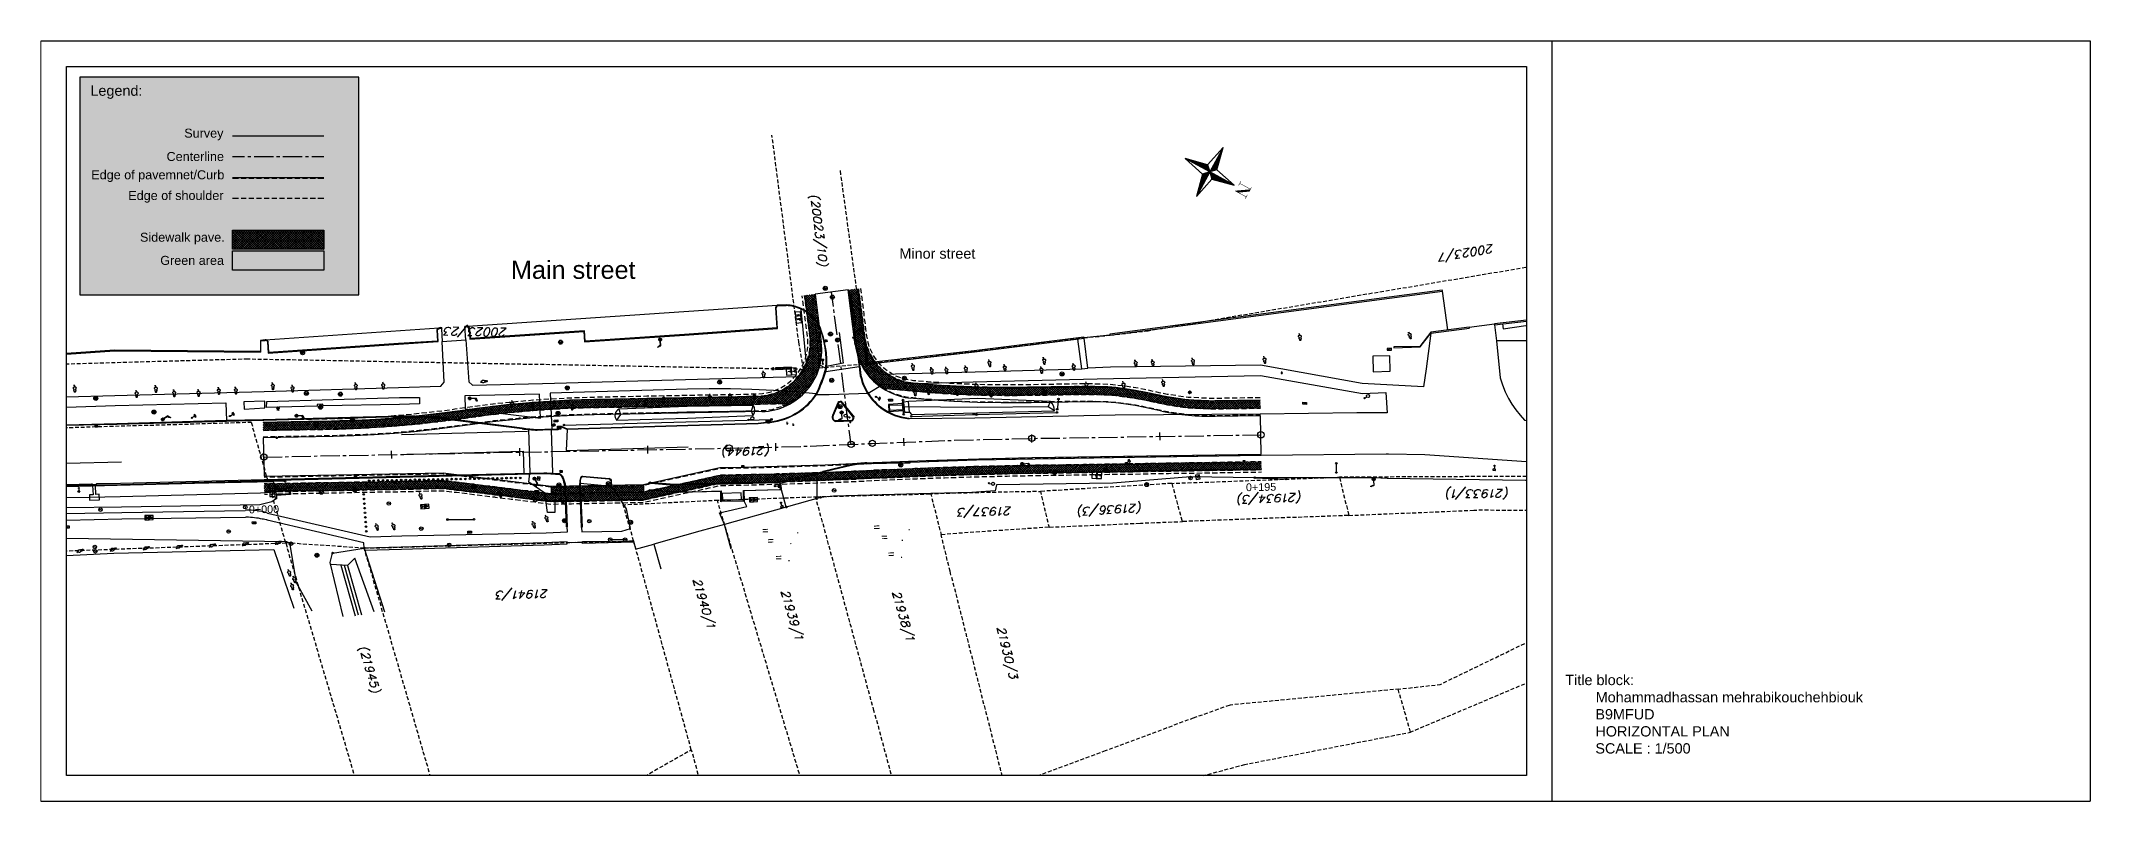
# Model space of a CAD drawing. Header units: millimetres. Extents: x -160 to 389, y -61 to 142.
import ezdxf

# ---------------------------------------------------------------- set-up
doc = ezdxf.new("R2010")
doc.units = ezdxf.units.MM
for name, color, linetype in [('PDF_0', 7, 'Continuous'), ('PDF_C-ROAD-BRNG', 7, 'Continuous'), ('PDF_C-ROAD-CORR', 60, 'Continuous'), ('PDF_C-ROAD-PROF-TTLB', 5, 'Continuous'), ('PDF_C-ROAD-STAN', 7, 'Continuous'), ('PDF_C-ROAD-STAN-MAJR', 7, 'Continuous'), ('PDF_C-ROAD-STAN-MINR', 7, 'Continuous'), ('PDF_Text', 7, 'Continuous'), ('PDF_xref_Boundary lines (UV_map)$0$GR-10', 8, 'Continuous'), ('PDF_xref_Boundary$lines$(UV_map)$GR-10', 8, 'Continuous'), ('PDF_xref_Boundary$lines$(UV_map)$TX-11', 8, 'Continuous')]:
    doc.layers.add(name, color=color, linetype=linetype)
for name, color, linetype, true_color in [('PDF_C-ROAD', 7, 'Continuous', 0x989999), ('PDF_xref_2D-survey (UV_map)$0$GR-45', 7, 'Continuous', 0xdcdcdc), ('PDF_xref_2D-survey$(UV_map)$GR-30', 7, 'Continuous', 0xdcdcdc), ('PDF_xref_2D-survey$(UV_map)$GR-31', 7, 'Continuous', 0xdcdcdc), ('PDF_xref_2D-survey$(UV_map)$GR-39', 7, 'Continuous', 0xdcdcdc), ('PDF_xref_2D-survey$(UV_map)$GR-41', 7, 'Continuous', 0xdcdcdc), ('PDF_xref_2D-survey$(UV_map)$GR-45', 7, 'Continuous', 0xdcdcdc), ('PDF_xref_2D-survey$(UV_map)$GR-46', 7, 'Continuous', 0xdcdcdc), ('PDF_xref_2D-survey$(UV_map)$GR-75', 7, 'Continuous', 0xdcdcdc), ('PDF_xref_2D-survey$(UV_map)$GR-85', 7, 'Continuous', 0xdcdcdc), ('PDF_xref_2D-survey$(UV_map)$SI-39', 7, 'Continuous', 0xdcdcdc), ('PDF_xref_2D-survey$(UV_map)$SI-45', 7, 'Continuous', 0xdcdcdc), ('PDF_xref_2D-survey$(UV_map)$SI-75', 7, 'Continuous', 0xdcdcdc), ('PDF_xref_2D-survey$(UV_map)$SI-82', 7, 'Continuous', 0xdcdcdc)]:
    doc.layers.add(name, color=color, linetype=linetype, true_color=true_color)
doc.styles.add('PDF ArialMT', font='arial.ttf')

msp = doc.modelspace()

# ---------------------------------------------------------------- texts
at = {"layer": 'PDF_Text', "attachment_point": 4, "style": 'PDF ArialMT'}
for s, insert, char_height in [('Legend:', (-146.72, 128.7), 2.763), ('Survey', (-121.57, 117.34), 2.418), ('Centerline', (-126.31, 111.43), 2.418), ('Edge of pavemnet/Curb', (-146.49, 106.17), 2.4175), ('Edge of shoulder', (-136.57, 100.62), 2.4175), ('Sidewalk pave.', (-133.43, 89.42), 2.4175), ('Green area', (-128, 83.55), 2.418), ('Main street', (-33.97, 81), 4.8351), ('Minor street', (70.17, 85.38), 2.7629), ('Title block:', (248.71, -29.02), 2.7629), ('Mohammadhassan mehrabikouchehbiouk', (256.86, -33.64), 2.7629), ('B9MFUD', (256.77, -38.21), 2.763), ('HORIZONTAL PLAN', (256.77, -42.8), 2.7629), ('SCALE {\\fArial|b0|i0|c238|p34;: 1/500}', (256.77, -47.37), 2.7629)]:
    msp.add_mtext(s, dxfattribs=dict(at, insert=insert, char_height=char_height))
at = {"layer": 'PDF_Text', "attachment_point": 4, "rotation": 1.0325, "style": 'PDF ArialMT'}
for s, insert, char_height in [('0+195', (163.08, 22.67), 2.072), ('0+000', (-104.23, 16.71), 2.06)]:
    msp.add_mtext(s, dxfattribs=dict(at, insert=insert, char_height=char_height))

# ---------------------------------------------------------------- hatches: boundary and pattern name
at = {"layer": 'PDF_0', "transparency": 33554559}
msp.add_hatch(color=256, dxfattribs=at).paths.add_polyline_path([(163.07, 100.58), (160.13, 102.18), (160.19, 102.27), (164.2, 102.62), (164.23, 102.64), (161.44, 104.16), (161.18, 103.66), (161.06, 103.72), (161.64, 104.77), (161.76, 104.71), (161.5, 104.27), (164.26, 102.76), (164.52, 103.23), (164.64, 103.17), (164.03, 102.03), (161.15, 101.77), (161.15, 101.77), (163.13, 100.7), (163.42, 101.19), (163.53, 101.13), (162.95, 100.06), (162.83, 100.11)])
at = {"layer": 'PDF_C-ROAD-CORR', "true_color": 0x767676, "transparency": 33554559}
msp.add_hatch(color=8, dxfattribs=at).paths.add_polyline_path([(33.27, 44.99), (33.24, 45.01), (33.21, 45.04), (33.18, 45.01), (33.16, 44.99), (33.18, 44.96), (33.21, 44.93), (33.24, 44.96)])

# ---------------------------------------------------------------- linework, layer by layer
for p, q in [((245.16, 142.44), (389.39, 142.44)), ((-159.98, -61.48), (389.39, -61.48))]:
    msp.add_line(p, q)
at = {"layer": 'PDF_0', "lineweight": 0}
for points in [[(-159.98, 142.44), (-159.98, -61.48)], [(245.19, -61.48), (245.19, 142.44)]]:
    msp.add_lwpolyline(points, dxfattribs=at)
at = {"layer": 'PDF_0', "lineweight": 25}
for points in [[(-159.95, 142.44), (245.16, 142.44)], [(245.19, -61.48), (245.19, 142.44)], [(389.39, 142.44), (389.39, -61.48)], [(159.91, 103.71), (155.32, 107.87), (156.95, 113.83), (152.82, 109.24), (146.83, 110.87), (151.42, 106.71), (149.8, 100.75), (153.95, 105.34), (159.91, 103.71), (153.37, 107.29), (146.83, 110.87)], [(156.95, 113.83), (153.37, 107.29), (149.8, 100.75)], [(152.82, 109.24), (153.37, 107.29), (151.42, 106.71)], [(155.32, 107.87), (153.37, 107.29), (153.95, 105.34)]]:
    msp.add_lwpolyline(points, dxfattribs=at)
for points in [[(-153.12, 135.58), (238.32, 135.58), (238.32, -54.62), (-153.12, -54.62)], [(-149.57, 132.7), (-149.57, 74.32), (-74.79, 74.32), (-74.79, 132.7)]]:
    msp.add_lwpolyline(points, close=True, dxfattribs=at)
at = {"layer": 'PDF_0', "color": 7, "lineweight": 0, "true_color": 0xffffff}
msp.add_lwpolyline([(-149.57, 132.7), (-149.57, 74.32)], dxfattribs=at)
at = {"layer": 'PDF_0', "color": 7, "true_color": 0xffffff, "transparency": 33554559}
for points in [[(-74.79, 132.7), (-74.79, 74.32), (-149.57, 132.7)], [(-74.79, 74.32), (-149.57, 132.7), (-149.57, 74.32)]]:
    msp.add_solid(points, dxfattribs=at)
at = {"layer": 'PDF_0', "transparency": 33554559}
for points in [[(146.83, 110.87), (152.82, 109.24), (149.83, 109.24)], [(155.32, 110.87), (153.69, 107.87), (155.32, 107.87)], [(156.95, 113.83), (156.13, 110.87), (155.32, 110.87)], [(155.32, 110.87), (156.13, 110.87), (155.32, 107.87)], [(152.82, 109.24), (149.83, 109.24), (153.2, 107.87)], [(149.83, 109.24), (153.2, 107.87), (152.33, 107.87)], [(151.42, 106.71), (150.61, 103.71), (151.42, 103.71)], [(153.37, 107.29), (153.08, 106.71), (151.42, 106.71)], [(151.42, 106.71), (153.08, 106.71), (151.42, 103.71)], [(152.33, 107.87), (153.2, 107.87), (153.37, 107.29)], [(153.69, 107.87), (155.32, 107.87), (153.37, 107.29)], [(153.37, 107.29), (154.42, 106.71), (153.55, 106.71)], [(153.55, 106.71), (153.95, 105.34), (156.95, 105.34)], [(153.55, 106.71), (154.42, 106.71), (156.95, 105.34)], [(153.95, 105.34), (156.95, 105.34), (159.91, 103.71)], [(150.61, 103.71), (151.42, 103.71), (149.8, 100.75)]]:
    msp.add_solid(points, dxfattribs=at)
at = {"layer": 'PDF_C-ROAD', "color": 7, "lineweight": 25}
for points in [[(-108.61, 111.42), (-105.41, 111.42)], [(-104.54, 111.42), (-103.69, 111.42)], [(-102.82, 111.42), (-97.67, 111.42)], [(-96.8, 111.42), (-95.96, 111.42)], [(-95.09, 111.42), (-89.94, 111.42)], [(-89.1, 111.42), (-88.23, 111.42)], [(-87.38, 111.42), (-84.18, 111.42)], [(52.49, 71.24), (51.99, 75.08)], [(52.69, 69.52), (52.58, 70.4)], [(53.45, 63.56), (52.81, 68.68)], [(53.68, 61.88), (53.56, 62.72)], [(54.44, 55.92), (53.77, 61)], [(54.64, 54.2), (54.52, 55.04)], [(55.4, 48.24), (54.76, 53.36)], [(55.63, 46.56), (55.51, 47.4)], [(56.38, 40.57), (55.72, 45.68)], [(56.59, 38.88), (56.5, 39.72)], [(13.68, 32.98), (14.52, 33.01)], [(15.39, 33.01), (20.54, 33.09)], [(21.38, 33.12), (22.25, 33.15)], [(23.12, 33.15), (24.49, 33.18), (28.27, 33.27)], [(29.11, 33.3), (29.99, 33.3)], [(30.83, 33.33), (34.09, 33.39), (35.98, 33.44)], [(36.85, 33.47), (37.69, 33.5)], [(38.56, 33.53), (43.68, 33.68), (43.71, 33.68)], [(44.55, 33.71), (45.42, 33.73)], [(46.27, 33.76), (51.44, 33.97)], [(52.29, 34), (53.16, 34.02)], [(54, 34.05), (59.15, 34.29)], [(57.2, 34.2), (56.7, 38.04)], [(60.02, 34.32), (60.86, 34.37)], [(61.73, 34.4), (62.9, 34.46), (66.88, 34.61)], [(67.72, 34.64), (68.6, 34.66)], [(69.44, 34.69), (74.58, 34.9)], [(75.46, 34.96), (76.3, 34.98)], [(77.17, 35.01), (82.32, 35.22)], [(83.16, 35.25), (84.03, 35.28)], [(84.88, 35.3), (90.02, 35.42)], [(90.89, 35.45), (91.74, 35.48)], [(92.61, 35.48), (97.76, 35.59)], [(98.6, 35.62), (99.47, 35.65)], [(100.31, 35.68), (105.49, 35.8)], [(106.33, 35.8), (107.2, 35.83)], [(108.05, 35.83), (113.19, 35.91)], [(114.07, 35.91), (114.91, 35.94)], [(115.78, 35.94), (120.93, 36.03)], [(121.8, 36.06), (122.64, 36.06)], [(123.51, 36.09), (128.66, 36.15)], [(129.5, 36.18), (130.38, 36.18)], [(131.22, 36.21), (136.36, 36.29)], [(137.24, 36.29), (138.11, 36.32)], [(138.95, 36.32), (144.1, 36.41)], [(144.97, 36.41), (145.81, 36.44)], [(146.69, 36.44), (151.83, 36.53)], [(152.67, 36.55), (153.55, 36.55)], [(154.39, 36.55), (159.57, 36.64)], [(160.41, 36.67), (161.28, 36.67)], [(162.12, 36.7), (167.07, 36.76)], [(-100.26, 30.8), (-95.35, 30.91)], [(-94.48, 30.91), (-93.63, 30.94)], [(-92.76, 30.94), (-87.61, 31.06)], [(-86.74, 31.06), (-85.9, 31.09)], [(-85.03, 31.09), (-79.88, 31.2)], [(-79.04, 31.2), (-78.17, 31.23)], [(-77.32, 31.23), (-72.15, 31.35)], [(-71.3, 31.35), (-70.43, 31.38)], [(-69.59, 31.38), (-64.44, 31.5)], [(-63.57, 31.5), (-62.73, 31.52)], [(-61.86, 31.55), (-56.71, 31.64)], [(-55.87, 31.64), (-54.99, 31.67)], [(-54.12, 31.7), (-48.98, 31.79)], [(-48.13, 31.82), (-47.26, 31.82)], [(-46.42, 31.84), (-41.27, 31.93)], [(-40.4, 31.96), (-39.56, 31.96)], [(-38.68, 31.99), (-33.54, 32.08)], [(-32.67, 32.11), (-31.82, 32.11)], [(-30.95, 32.14), (-25.81, 32.22)], [(-24.96, 32.25), (-24.09, 32.25)], [(-23.25, 32.28), (-18.1, 32.37)], [(-17.23, 32.4), (-16.39, 32.4)], [(-15.51, 32.43), (-10.37, 32.51)], [(-9.5, 32.54), (-8.65, 32.54)], [(-7.78, 32.57), (-2.63, 32.66)], [(-1.79, 32.69), (-0.92, 32.69)], [(-0.08, 32.72), (5.1, 32.8)], [(5.94, 32.83), (6.81, 32.83)], [(7.66, 32.86), (12.8, 32.95)]]:
    msp.add_lwpolyline(points, dxfattribs=at)
at = {"layer": 'PDF_C-ROAD', "color": 1, "lineweight": 25, "true_color": 0xff0100}
for points in [[(-108.61, 91.68), (-84.18, 91.68), (-84.18, 86.56), (-108.61, 86.56)], [(-108.61, 86.09), (-84.18, 86.09), (-84.18, 80.98), (-108.61, 80.98)]]:
    msp.add_lwpolyline(points, close=True, dxfattribs=at)
for points in [[(58.3, 60.92), (56.41, 75.63), (47.58, 74.49), (49.2, 61.56)], [(140.52, 43.12), (135.96, 44.11), (133.4, 44.61), (130.84, 45.01), (128.22, 45.33), (125.64, 45.54), (123.05, 45.63), (120.43, 45.65), (105.49, 45.39), (103.77, 45.39), (97.44, 45.33), (91.07, 45.45), (84.73, 45.71), (79.35, 46.06), (73.97, 46.53), (73.16, 46.58)], [(33.27, 43.01), (24.32, 42.81), (-11.65, 42.11), (-17.11, 41.96), (-22.58, 41.67), (-28.01, 41.32), (-33.45, 40.83), (-38.89, 40.25), (-44.3, 39.55), (-48.95, 38.88), (-54.35, 38.18), (-59.79, 37.6), (-65.23, 37.11), (-70.66, 36.73), (-76.13, 36.47), (-81.6, 36.32), (-100.38, 35.97), (-100.17, 25.65), (-52.12, 26.58), (-23.19, 23.01), (1.52, 23.47), (22.05, 27.98), (24.58, 28.04), (37.43, 28.33), (50.28, 28.76), (63.13, 29.32), (77.32, 29.9), (91.5, 30.33), (105.72, 30.65), (167.15, 31.61), (166.98, 41.9), (154.86, 41.73)]]:
    msp.add_lwpolyline(points, dxfattribs=at)
for centre, radius, start, end in [((32.89, 59.48), 16.47, 271.4639, 7.2427), ((74.67, 63.03), 16.47, 187.2427, 264.8171), ((153.86, 105.01), 63.28, 257.8518, 270.9036)]:
    msp.add_arc(centre, radius, start, end, dxfattribs=at)
at = {"layer": 'PDF_C-ROAD-BRNG', "lineweight": 25, "transparency": 33554559}
for points in [[(34.91, 11.29), (33.48, 11.26), (34.91, 11.55), (33.48, 11.5)], [(64.82, 12.22), (63.4, 12.16), (64.82, 12.46), (63.37, 12.43)], [(64.85, 11.55), (63.4, 11.53), (64.85, 11.82), (63.4, 11.76)], [(72.64, 11.17), (72.64, 11.46), (72.96, 11.17), (72.93, 11.49)], [(34.94, 10.65), (33.51, 10.59), (34.94, 10.89), (33.48, 10.83)], [(36.36, 8.56), (34.94, 8.5), (36.36, 8.82), (34.91, 8.76)], [(36.39, 7.89), (34.97, 7.86), (36.39, 8.15), (34.94, 8.09)], [(40.89, 7.42), (40.89, 7.74), (41.21, 7.45), (41.18, 7.74)], [(42.75, 10.3), (42.75, 10.59), (43.04, 10.3), (43.04, 10.59)], [(66.89, 9.49), (65.46, 9.43), (66.89, 9.72), (65.46, 9.69)], [(66.92, 8.82), (65.49, 8.79), (66.92, 9.08), (65.46, 9.02)], [(70.8, 8.32), (70.78, 8.62), (71.1, 8.32), (71.1, 8.64)], [(38.51, 4.08), (37.06, 4.02), (38.48, 4.31), (37.06, 4.29)], [(38.51, 3.41), (37.09, 3.36), (38.51, 3.68), (37.09, 3.62)], [(40.42, 2.86), (40.42, 3.18), (40.74, 2.86), (40.71, 3.18)], [(68.69, 4.98), (67.24, 4.93), (68.69, 5.22), (67.24, 5.19)], [(68.72, 4.31), (67.27, 4.29), (68.69, 4.58), (67.27, 4.52)], [(70.6, 3.76), (70.6, 4.05), (70.92, 3.76), (70.89, 4.08)]]:
    msp.add_solid(points, dxfattribs=at)
at = {"layer": 'PDF_C-ROAD-CORR', "color": 1, "lineweight": 25, "true_color": 0xff0100}
for points in [[(-108.61, 105.84), (-84.18, 105.84)], [(46.21, 63.33), (45.71, 67.34), (44.84, 74.15)], [(73.74, 50.63), (73.83, 50.63), (77.7, 50.31), (81.47, 50.02), (83.8, 49.9), (84.64, 49.84), (88.45, 49.67), (88.74, 49.67), (91.59, 49.55), (98.54, 49.46), (101.3, 49.46), (103.72, 49.49), (104.56, 49.52), (104.79, 49.52), (105.43, 49.52), (105.49, 49.52), (112.35, 49.64), (119.21, 49.75), (120.37, 49.75), (126.07, 49.61), (128.17, 49.43), (132.96, 48.79), (135.9, 48.24), (139.85, 47.4), (140.46, 47.25), (142, 46.93), (146.74, 46.24), (147.59, 46.15), (153.61, 45.83), (153.84, 45.83), (154.77, 45.86), (166.92, 46.03), (154.77, 45.86), (153.84, 45.83), (153.61, 45.83), (147.59, 46.15), (146.74, 46.24), (142, 46.93), (140.46, 47.25), (139.85, 47.4), (135.9, 48.24), (132.96, 48.79), (128.17, 49.43), (126.07, 49.61), (120.37, 49.75), (119.21, 49.75), (112.35, 49.64), (105.49, 49.52), (105.43, 49.52), (104.79, 49.52), (104.56, 49.52), (103.72, 49.49), (101.3, 49.46), (98.54, 49.46), (91.59, 49.55), (88.74, 49.67), (88.45, 49.67), (84.64, 49.84), (83.8, 49.9), (81.47, 50.02), (77.7, 50.31), (73.83, 50.63), (73.54, 50.65), (73.22, 50.68)], [(32.25, 47.08), (29.87, 47.02), (29.72, 47.02), (29.17, 47.02), (24.23, 46.9), (21.7, 46.88), (2.45, 46.5), (1.09, 46.47), (-11.73, 46.24), (-18.3, 46.03), (-23.62, 45.74), (-25.17, 45.65), (-28.1, 45.42), (-31.85, 45.1), (-32.03, 45.1), (-34.41, 44.87), (-38.71, 44.37), (-38.86, 44.37), (-44.38, 43.65), (-45.55, 43.5), (-49.01, 43.01), (-52.41, 42.57), (-52.47, 42.54), (-59.27, 41.79), (-59.3, 41.79), (-65.32, 41.24), (-66.13, 41.18), (-72.99, 40.74), (-79.85, 40.48), (-81.68, 40.42), (-86.71, 40.33), (-92.88, 40.22), (-100.44, 40.07), (-92.88, 40.22), (-86.71, 40.33), (-81.68, 40.42), (-79.85, 40.48), (-72.99, 40.74), (-66.13, 41.18), (-65.32, 41.24), (-59.3, 41.79), (-59.27, 41.79), (-52.47, 42.54), (-52.41, 42.57), (-49.01, 43.01), (-45.55, 43.5), (-44.38, 43.65), (-38.86, 44.37), (-38.71, 44.37), (-34.41, 44.87), (-32.03, 45.1), (-31.85, 45.1), (-28.1, 45.42), (-25.17, 45.65), (-23.62, 45.74), (-18.3, 46.03), (-11.73, 46.24), (1.09, 46.47), (2.45, 46.5), (21.7, 46.88), (24.23, 46.9), (29.17, 47.02), (29.72, 47.02), (29.87, 47.02), (33.18, 47.11)], [(-100.41, 38.01), (-92.85, 38.15), (-86.68, 38.27), (-81.63, 38.39), (-79.79, 38.41), (-72.93, 38.68), (-66.1, 39.11), (-66.07, 39.11), (-65.26, 39.17), (-59.24, 39.72), (-59.21, 39.72), (-52.44, 40.48), (-52.38, 40.51), (-48.98, 40.94), (-45.52, 41.44), (-44.35, 41.58), (-38.8, 42.31), (-38.66, 42.34), (-34.35, 42.81), (-31.97, 43.04), (-31.82, 43.04), (-28.04, 43.36), (-25.14, 43.59), (-23.57, 43.68), (-18.28, 43.97), (-11.68, 44.17), (1.15, 44.4), (2.51, 44.43), (21.73, 44.81), (24.26, 44.87), (29.2, 44.96), (29.78, 44.96), (29.93, 44.99), (33.21, 45.04), (40.71, 45.25)], [(65.86, 49.32), (73.6, 48.59), (73.89, 48.56), (77.75, 48.24), (81.53, 47.98), (83.86, 47.83), (84.7, 47.78), (88.51, 47.6), (88.8, 47.6), (91.65, 47.51), (98.6, 47.4), (101.36, 47.4), (103.74, 47.43), (104.59, 47.46), (104.82, 47.46), (105.46, 47.46), (105.52, 47.46), (112.38, 47.57), (119.24, 47.69), (120.4, 47.72), (126.1, 47.54), (128.2, 47.37), (132.99, 46.73), (135.93, 46.18), (139.88, 45.33), (140.49, 45.19), (142.03, 44.87), (146.77, 44.17), (147.62, 44.08), (153.66, 43.76), (153.87, 43.76), (154.83, 43.79), (166.95, 43.97)], [(-100.12, 23.59), (-92.56, 23.73), (-86.39, 23.85), (-81.36, 23.97), (-79.53, 23.99), (-72.67, 24.11), (-65.81, 24.26), (-65, 24.26), (-58.95, 24.37), (-58.92, 24.37), (-52.12, 24.52), (-52.06, 24.52), (-48.66, 24.08), (-45.17, 23.67), (-44, 23.53), (-38.45, 22.83), (-38.31, 22.8), (-33.97, 22.28), (-31.59, 21.99), (-31.42, 21.96), (-27.64, 21.49), (-24.7, 21.15), (-23.16, 20.94), (-17.84, 21.06), (-11.24, 21.17), (1.58, 21.41), (2.95, 21.73), (22.11, 25.91), (24.64, 25.97), (29.64, 26.09), (30.22, 26.09), (30.36, 26.09), (33.71, 26.18), (37.25, 26.26), (43.94, 26.47), (44.17, 26.5), (51.06, 26.73), (57.95, 27.02), (63.22, 27.25), (64.84, 27.31), (71.68, 27.63), (73.89, 27.72), (74.12, 27.72), (74.41, 27.72), (74.7, 27.75), (78.48, 27.89), (82.2, 28.01), (84.5, 28.09), (85.31, 28.09), (89.06, 28.21), (89.35, 28.24), (92.14, 28.3), (98.98, 28.47), (101.71, 28.5), (104.06, 28.56), (104.91, 28.56), (105.14, 28.59), (105.75, 28.59), (105.81, 28.59), (112.67, 28.7), (119.53, 28.79), (120.69, 28.82), (126.42, 28.91), (128.49, 28.94), (133.28, 29.02), (136.19, 29.05), (140.14, 29.14), (140.75, 29.14), (142.3, 29.17), (147.01, 29.23), (147.85, 29.26), (153.87, 29.34), (154.1, 29.34), (155.03, 29.37), (167.18, 29.55)], [(-23.19, 22.8), (-23.16, 21)], [(1.52, 23.27), (1.58, 21.49)]]:
    msp.add_lwpolyline(points, dxfattribs=at)
at = {"layer": 'PDF_C-ROAD-CORR', "color": 8, "lineweight": 25, "true_color": 0x767676}
for points in [[(-108.61, 105.63), (-107.04, 105.63)], [(-106.34, 105.63), (-104.97, 105.63)], [(-104.27, 105.63), (-102.91, 105.63)], [(-102.21, 105.63), (-100.84, 105.63)], [(-100.17, 105.63), (-98.78, 105.63)], [(-98.11, 105.63), (-96.71, 105.63)], [(-96.05, 105.63), (-94.68, 105.63)], [(-93.98, 105.63), (-92.62, 105.63)], [(-91.92, 105.63), (-90.55, 105.63)], [(-89.85, 105.63), (-88.49, 105.63)], [(-87.79, 105.63), (-86.42, 105.63)], [(-85.75, 105.63), (-84.18, 105.63)], [(44.93, 72.95), (44.76, 74.15)], [(45.19, 70.92), (45.02, 72.29)], [(47.37, 74.47), (47.52, 73.24)], [(47.6, 72.55), (47.78, 71.21)], [(56.62, 75.66), (56.79, 74.38)], [(56.88, 73.71), (57.05, 72.34)], [(57.14, 71.65), (57.31, 70.28)], [(59.2, 75.98), (59.32, 75.25)], [(59.41, 74.55), (59.55, 73.19)], [(59.64, 72.52), (59.82, 71.15)], [(45.45, 68.88), (45.28, 70.22)], [(45.71, 66.82), (45.63, 67.34), (45.54, 68.19)], [(45.95, 64.78), (45.77, 66.15)], [(47.87, 70.51), (48.04, 69.15)], [(48.13, 68.48), (48.22, 67.66), (48.3, 67.11)], [(48.39, 66.44), (48.56, 65.08)], [(57.4, 69.61), (57.49, 68.85), (57.58, 68.24)], [(57.66, 67.58), (57.84, 66.21)], [(59.9, 70.48), (60.08, 69.17), (60.08, 69.12)], [(60.16, 68.42), (60.34, 67.05)], [(60.43, 66.38), (60.6, 65.02)], [(46.21, 62.75), (46.15, 63.33), (46.03, 64.09)], [(46.24, 60.68), (46.24, 60.8), (46.24, 62.05)], [(48.65, 64.38), (48.83, 63.01)], [(48.91, 62.34), (49, 61.53), (49.06, 60.98)], [(57.93, 65.51), (58.1, 64.17)], [(58.19, 63.48), (58.27, 62.69), (58.33, 62.11)], [(58.42, 61.44), (58.51, 60.98), (58.51, 60.95), (58.57, 60.51), (58.57, 60.42), (58.59, 60.34), (58.59, 60.25), (58.62, 60.13), (58.62, 60.07)], [(60.69, 64.35), (60.83, 63.19), (60.89, 62.98)], [(60.98, 62.31), (61.04, 61.99), (61.3, 60.98)], [(44.58, 54.78), (45.1, 55.89), (45.16, 56)], [(45.39, 56.64), (45.57, 57.08), (45.8, 57.98)], [(45.95, 58.65), (46.12, 59.55), (46.18, 59.99)], [(48.8, 56.18), (48.77, 56.06), (48.68, 55.68), (48.65, 55.54), (48.65, 55.51), (48.59, 55.31), (48.59, 55.25), (48.53, 55.1), (48.48, 54.87)], [(49.03, 58.24), (49, 57.37), (49, 57.34), (48.97, 57.14), (48.97, 57.11), (48.97, 57.08), (48.94, 57.05), (48.94, 57.02), (48.94, 56.93), (48.94, 56.91), (48.91, 56.88)], [(49.06, 60.31), (49.03, 58.91)], [(58.77, 59.41), (58.8, 59.29), (58.83, 59.17), (58.97, 58.59), (59, 58.53), (59.15, 58.07)], [(59.35, 57.43), (59.44, 57.17), (59.52, 56.93), (59.76, 56.41), (59.79, 56.35), (59.79, 56.32), (59.87, 56.15)], [(60.19, 55.54), (60.86, 54.35)], [(61.53, 60.31), (61.76, 59.67), (62.02, 59.03)], [(62.32, 58.42), (62.84, 57.52), (63.01, 57.23)], [(63.39, 56.67), (63.51, 56.5), (64.23, 55.57)], [(64.73, 55.07), (65.11, 54.67), (65.72, 54.14)], [(38.88, 48.97), (39.43, 49.29), (40.05, 49.7)], [(40.6, 50.1), (41.47, 50.8), (41.64, 50.97)], [(42.14, 51.47), (42.37, 51.67), (43.07, 52.49)], [(43.48, 53.04), (43.94, 53.68), (44.23, 54.17)], [(46.44, 50.51), (46.41, 50.45), (46.18, 50.1), (45.63, 49.4)], [(47.46, 52.31), (47.37, 52.08), (46.79, 51.09)], [(48.27, 54.2), (48.24, 54.17), (47.75, 52.92)], [(61.24, 53.79), (61.65, 53.18), (61.79, 53.01), (61.82, 52.98), (62.08, 52.69)], [(62.52, 52.17), (63.1, 51.53), (63.33, 51.29), (63.48, 51.18)], [(64, 50.74), (65.05, 49.87)], [(65.63, 49.46), (66.21, 49.08), (66.73, 48.77), (66.79, 48.74)], [(66.24, 53.71), (67, 53.16), (67.37, 52.92)], [(67.96, 52.54), (68.01, 52.52), (69.09, 51.96), (69.18, 51.93)], [(69.82, 51.67), (70.22, 51.5), (71.1, 51.21)], [(71.76, 51.03), (72.55, 50.86), (73.13, 50.8)], [(73.8, 50.71), (73.83, 50.71), (75.17, 50.6)], [(75.86, 50.54), (77.23, 50.42)], [(77.9, 50.36), (79.27, 50.25)], [(79.96, 50.22), (81.33, 50.1)], [(82.03, 50.07), (83.39, 49.99)], [(84.06, 49.93), (84.64, 49.9), (85.43, 49.87)], [(86.13, 49.84), (87.49, 49.78)], [(88.19, 49.75), (88.45, 49.72), (88.74, 49.72), (89.56, 49.7)], [(90.25, 49.67), (91.59, 49.64), (91.62, 49.64)], [(92.32, 49.61), (93.69, 49.61)], [(94.35, 49.58), (95.75, 49.58)], [(96.42, 49.55), (97.78, 49.55)], [(98.48, 49.52), (98.54, 49.52), (99.85, 49.52)], [(100.55, 49.52), (101.3, 49.55), (101.91, 49.55)], [(102.61, 49.55), (103.69, 49.58), (103.98, 49.58)], [(104.68, 49.58), (104.79, 49.58), (105.43, 49.61), (105.49, 49.61), (106.04, 49.61)], [(106.74, 49.61), (108.11, 49.64)], [(108.77, 49.64), (110.17, 49.67)], [(110.84, 49.7), (112.21, 49.7)], [(112.9, 49.72), (114.27, 49.72)], [(114.97, 49.75), (116.33, 49.78)], [(117.03, 49.78), (118.4, 49.81)], [(119.1, 49.81), (119.21, 49.81), (120.37, 49.84), (120.46, 49.84)], [(121.16, 49.81), (122.53, 49.78)], [(123.19, 49.75), (124.59, 49.72)], [(125.26, 49.7), (126.07, 49.7), (126.63, 49.64)], [(127.32, 49.58), (128.17, 49.52), (128.69, 49.43)], [(-43.1, 43.88), (-41.74, 44.06)], [(-41.07, 44.14), (-39.7, 44.32)], [(-39, 44.4), (-38.86, 44.43), (-38.71, 44.46), (-37.64, 44.58)], [(-36.97, 44.64), (-35.6, 44.81)], [(-34.9, 44.87), (-34.41, 44.93), (-33.54, 45.01)], [(-32.87, 45.07), (-32.03, 45.16), (-31.85, 45.19), (-31.5, 45.22)], [(-30.81, 45.28), (-29.44, 45.39)], [(-28.77, 45.45), (-28.1, 45.51), (-27.4, 45.54)], [(-26.71, 45.6), (-25.34, 45.71)], [(-24.64, 45.74), (-23.62, 45.83), (-23.28, 45.83)], [(-22.61, 45.86), (-21.21, 45.94)], [(-20.54, 45.97), (-19.18, 46.06)], [(-18.48, 46.09), (-18.3, 46.09), (-17.11, 46.12)], [(-16.27, 43.97), (-17.64, 43.91)], [(-16.41, 46.15), (-15.05, 46.21)], [(-15.95, 43.97), (-14.58, 44.03)], [(-14.2, 44.03), (-15.57, 43.97)], [(-14.35, 46.21), (-12.98, 46.26)], [(-13.89, 44.03), (-12.52, 44.08)], [(-12.14, 44.08), (-13.51, 44.06)], [(-12.32, 46.29), (-11.73, 46.29), (-10.92, 46.32)], [(-11.85, 44.08), (-11.68, 44.11), (-10.45, 44.11)], [(-10.08, 44.14), (-11.47, 44.11)], [(-10.25, 46.32), (-8.88, 46.35)], [(-9.79, 44.14), (-8.39, 44.17)], [(-8.01, 44.17), (-9.41, 44.14)], [(-8.19, 46.38), (-6.82, 46.38)], [(-7.72, 44.17), (-6.33, 44.2)], [(-5.95, 44.2), (-7.34, 44.17)], [(-6.12, 46.41), (-4.76, 46.44)], [(-5.66, 44.23), (-4.26, 44.23)], [(-3.88, 44.26), (-5.28, 44.23)], [(-4.06, 46.44), (-2.69, 46.47)], [(-3.59, 44.26), (-2.2, 44.29)], [(-1.82, 44.29), (-3.22, 44.26)], [(-1.99, 46.5), (-0.63, 46.5)], [(-1.53, 44.29), (-0.16, 44.32)], [(0.22, 44.32), (-1.15, 44.32)], [(0.04, 46.53), (1.09, 46.56), (1.44, 46.56)], [(0.54, 44.35), (1.15, 44.35), (1.9, 44.37)], [(2.28, 44.37), (1.15, 44.35), (0.91, 44.35)], [(2.11, 46.56), (2.45, 46.56), (3.5, 46.58)], [(2.6, 44.37), (3.97, 44.4)], [(4.34, 44.4), (2.98, 44.37)], [(4.17, 46.61), (5.54, 46.61)], [(4.66, 44.4), (6.03, 44.43)], [(6.41, 44.43), (5.04, 44.43)], [(6.23, 46.64), (7.6, 46.67)], [(6.73, 44.46), (8.09, 44.49)], [(8.47, 44.49), (7.11, 44.46)], [(8.3, 46.67), (9.66, 46.7)], [(8.79, 44.49), (10.16, 44.52)], [(10.54, 44.52), (9.17, 44.49)], [(10.36, 46.73), (11.73, 46.76)], [(10.86, 44.52), (12.22, 44.55)], [(12.6, 44.58), (11.23, 44.55)], [(12.43, 46.76), (13.79, 46.79)], [(12.92, 44.58), (14.29, 44.61)], [(14.66, 44.61), (13.3, 44.58)], [(14.46, 46.79), (15.86, 46.82)], [(14.98, 44.61), (16.35, 44.64)], [(16.73, 44.64), (15.36, 44.61)], [(16.53, 46.85), (17.92, 46.88)], [(17.05, 44.64), (18.42, 44.67)], [(18.79, 44.69), (17.43, 44.67)], [(18.59, 46.88), (19.96, 46.9)], [(19.11, 44.69), (20.48, 44.72)], [(20.86, 44.72), (19.49, 44.69)], [(20.65, 46.9), (21.7, 46.93), (22.02, 46.93)], [(21.18, 44.72), (21.73, 44.72), (22.54, 44.75)], [(22.92, 44.75), (21.73, 44.72), (21.53, 44.72)], [(22.72, 46.96), (24.08, 46.99)], [(23.21, 44.75), (24.26, 44.78), (24.61, 44.78)], [(24.99, 44.81), (24.26, 44.78), (23.59, 44.78)], [(24.78, 46.99), (26.15, 47.02)], [(25.28, 44.81), (26.67, 44.84)], [(27.05, 44.84), (25.65, 44.81)], [(26.85, 47.05), (28.21, 47.08)], [(27.34, 44.84), (28.74, 44.87)], [(29.11, 44.9), (27.72, 44.87)], [(28.88, 47.08), (29.17, 47.08), (29.72, 47.11), (29.87, 47.11), (30.28, 47.11)], [(29.4, 44.9), (29.78, 44.9), (29.93, 44.9), (30.8, 44.93)], [(31.18, 44.93), (29.93, 44.9), (29.78, 44.9)], [(30.95, 47.14), (32.25, 47.17), (32.34, 47.17)], [(31.47, 44.96), (32.84, 44.99)], [(33.21, 44.99), (31.85, 44.96)], [(33.01, 47.22), (33.5, 47.25), (34.38, 47.37)], [(33.53, 44.99), (34.9, 45.04)], [(35.28, 45.04), (33.91, 45.01)], [(35.04, 47.51), (36, 47.75), (36.38, 47.89)], [(35.6, 45.04), (36.96, 45.07)], [(37.34, 45.1), (35.98, 45.04)], [(37.02, 48.1), (37.2, 48.15), (38.27, 48.65)], [(38.48, 44.26), (37.17, 43.88)], [(37.66, 45.1), (39.03, 45.13)], [(39.41, 45.13), (38.04, 45.1)], [(40.39, 45.04), (40.34, 45.01), (39.29, 44.52), (39.14, 44.46)], [(39.73, 45.16), (40.6, 45.19), (40.1, 45.16)], [(42.11, 46.21), (40.98, 45.42)], [(43.77, 47.4), (43.53, 47.2), (42.66, 46.58)], [(45.22, 48.88), (44.78, 48.42), (44.26, 47.86)], [(65.86, 49.23), (66.79, 49.14)], [(67.4, 48.45), (68.04, 48.13), (68.65, 47.86)], [(67.49, 49.08), (68.86, 48.97)], [(69.32, 47.69), (70.63, 47.34)], [(69.53, 48.91), (70.89, 48.79)], [(71.3, 47.17), (72.2, 46.9), (72.64, 46.85)], [(71.59, 48.71), (72.96, 48.59)], [(73.33, 46.79), (73.68, 46.76), (73.97, 46.73), (74.7, 46.67)], [(73.62, 48.53), (73.89, 48.5), (75.02, 48.42)], [(75.37, 46.61), (76.74, 46.47)], [(75.69, 48.36), (77.06, 48.24)], [(77.43, 46.41), (77.84, 46.38), (78.8, 46.32)], [(77.75, 48.18), (79.12, 48.07)], [(79.47, 46.26), (80.86, 46.18)], [(79.79, 48.04), (81.15, 47.92)], [(81.53, 46.12), (81.59, 46.12), (82.9, 46.03)], [(81.85, 47.89), (83.22, 47.81)], [(83.6, 46), (83.92, 45.97), (84.76, 45.92), (84.96, 45.92)], [(83.92, 47.75), (84.7, 47.72), (85.28, 47.69)], [(85.66, 45.89), (87.03, 45.83)], [(85.98, 47.66), (87.35, 47.6)], [(87.7, 45.8), (88.57, 45.74), (88.86, 45.74), (89.09, 45.74)], [(88.02, 47.57), (88.51, 47.54), (88.8, 47.51), (89.41, 47.51)], [(89.76, 45.71), (91.13, 45.65)], [(90.08, 47.49), (91.45, 47.43)], [(91.82, 45.65), (93.19, 45.63)], [(92.14, 47.43), (93.51, 47.4)], [(93.89, 45.63), (95.26, 45.6)], [(94.21, 47.4), (95.58, 47.37)], [(95.95, 45.6), (97.32, 45.57)], [(96.27, 47.37), (97.64, 47.34)], [(98.02, 45.57), (98.63, 45.54), (99.38, 45.54)], [(98.34, 47.34), (98.6, 47.34), (99.7, 47.34)], [(100.08, 45.54), (101.39, 45.57), (101.45, 45.57)], [(100.37, 47.34), (101.36, 47.34), (101.77, 47.34)], [(102.12, 45.57), (103.51, 45.6)], [(102.44, 47.34), (103.74, 47.37), (103.83, 47.37)], [(104.18, 45.6), (104.62, 45.6), (104.85, 45.6), (105.49, 45.63), (105.55, 45.63)], [(104.5, 47.37), (104.59, 47.4), (104.82, 47.4), (105.46, 47.4), (105.52, 47.4), (105.87, 47.4)], [(106.25, 45.63), (107.61, 45.65)], [(106.56, 47.43), (107.93, 47.43)], [(108.31, 45.65), (109.68, 45.68)], [(108.63, 47.46), (110, 47.46)], [(110.37, 45.68), (111.74, 45.71)], [(110.69, 47.49), (112.06, 47.51)], [(112.44, 45.71), (113.8, 45.74)], [(112.76, 47.51), (114.12, 47.54)], [(114.5, 45.77), (115.87, 45.77)], [(114.79, 47.54), (116.19, 47.57)], [(116.54, 45.8), (117.93, 45.8)], [(116.86, 47.57), (118.25, 47.6)], [(118.6, 45.83), (119.27, 45.83), (119.97, 45.86)], [(118.92, 47.6), (119.24, 47.63), (120.29, 47.63)], [(120.67, 45.86), (122.03, 45.8)], [(120.99, 47.63), (122.35, 47.57)], [(122.73, 45.8), (124.1, 45.74)], [(123.05, 47.57), (124.42, 47.54)], [(124.79, 45.74), (126.13, 45.71), (126.16, 45.71)], [(125.11, 47.51), (126.1, 47.49), (126.48, 47.46)], [(126.86, 45.65), (128.22, 45.54)], [(127.15, 47.4), (128.2, 47.31), (128.52, 47.28)], [(128.89, 45.45), (130.26, 45.25)], [(129.21, 47.17), (130.58, 46.99)], [(129.36, 49.35), (130.72, 49.17)], [(130.93, 45.16), (132.29, 44.99)], [(131.25, 46.9), (132.61, 46.73)], [(131.42, 49.08), (132.76, 48.88)], [(132.99, 44.9), (133.02, 44.9), (134.33, 44.64)], [(133.28, 46.61), (134.65, 46.35)], [(133.46, 48.77), (134.79, 48.5)], [(135, 44.52), (135.96, 44.32), (136.34, 44.23)], [(135.32, 46.24), (135.93, 46.12), (136.66, 45.94)], [(135.46, 48.39), (135.9, 48.3), (136.8, 48.1)], [(137.03, 44.08), (138.37, 43.79)], [(137.32, 45.8), (138.66, 45.51)], [(137.5, 47.95), (138.84, 47.66)], [(139.33, 45.36), (139.88, 45.25), (140.49, 45.13), (140.7, 45.07)], [(139.5, 47.54), (139.85, 47.46), (140.46, 47.31), (140.84, 47.25)], [(141.37, 44.96), (142.03, 44.81), (142.7, 44.72)], [(141.51, 47.11), (142, 47.02), (142.88, 46.88)], [(143.4, 44.61), (144.74, 44.4)], [(143.55, 46.79), (144.91, 46.58)], [(145.44, 44.32), (146.77, 44.11), (146.8, 44.11)], [(145.58, 46.47), (146.74, 46.29), (146.95, 46.26)], [(147.47, 44.03), (147.62, 44.03), (148.84, 43.94)], [(147.65, 46.21), (149.01, 46.15)], [(149.68, 46.09), (151.05, 46.03)], [(151.74, 46), (153.11, 45.94)], [(153.81, 45.92), (153.84, 45.92), (154.77, 45.92), (155.18, 45.92)], [(155.87, 45.94), (157.24, 45.94)], [(157.94, 45.97), (159.3, 45.97)], [(159.97, 46), (161.37, 46.03)], [(162.04, 46.03), (163.43, 46.06)], [(164.1, 46.06), (165.47, 46.09)], [(166.16, 46.09), (166.92, 46.12)], [(-100.44, 40.16), (-99.24, 40.16)], [(-98.55, 40.19), (-97.18, 40.22)], [(-96.48, 40.22), (-95.12, 40.25)], [(-94.42, 40.28), (-93.05, 40.28)], [(-92.38, 40.3), (-90.99, 40.33)], [(-90.32, 40.33), (-88.92, 40.36)], [(-88.25, 40.39), (-86.89, 40.39)], [(-86.19, 40.42), (-84.82, 40.45)], [(-84.13, 40.45), (-82.76, 40.48)], [(-82.06, 40.51), (-81.68, 40.51), (-80.7, 40.54)], [(-80, 40.54), (-79.85, 40.54), (-78.63, 40.6)], [(-77.96, 40.62), (-76.57, 40.68)], [(-77.56, 38.44), (-76.19, 38.47)], [(-75.81, 38.5), (-77.18, 38.44)], [(-75.9, 40.68), (-74.53, 40.74)], [(-75.49, 38.5), (-74.12, 38.56)], [(-73.75, 38.59), (-75.11, 38.53)], [(-73.83, 40.77), (-72.99, 40.8), (-72.47, 40.83)], [(-73.43, 38.59), (-72.93, 38.62), (-72.06, 38.68)], [(-71.68, 38.68), (-72.93, 38.62), (-73.05, 38.62)], [(-71.77, 40.89), (-70.4, 40.97)], [(-71.39, 38.71), (-70, 38.79)], [(-69.62, 38.82), (-71.01, 38.73)], [(-69.71, 41), (-68.34, 41.09)], [(-69.33, 38.85), (-67.96, 38.94)], [(-67.58, 38.94), (-68.95, 38.85)], [(-67.67, 41.15), (-66.3, 41.24)], [(-67.26, 38.97), (-66.1, 39.05), (-66.07, 39.05), (-65.9, 39.05)], [(-65.52, 39.08), (-66.07, 39.05), (-66.1, 39.05), (-66.89, 39)], [(-65.61, 41.29), (-65.32, 41.29), (-64.24, 41.41)], [(-65.2, 39.11), (-63.83, 39.23)], [(-63.45, 39.26), (-64.82, 39.14)], [(-63.54, 41.47), (-62.18, 41.58)], [(-63.16, 39.29), (-61.77, 39.43)], [(-61.39, 39.46), (-62.79, 39.35)], [(-61.51, 41.64), (-60.14, 41.76)], [(-61.1, 39.49), (-59.73, 39.61)], [(-59.36, 39.64), (-60.72, 39.52)], [(-59.44, 41.85), (-59.3, 41.85), (-59.27, 41.85), (-58.08, 41.99)], [(-59.04, 39.67), (-57.67, 39.84)], [(-57.29, 39.87), (-58.66, 39.72)], [(-57.41, 42.05), (-56.04, 42.22)], [(-57, 39.9), (-55.63, 40.07)], [(-55.26, 40.1), (-56.62, 39.96)], [(-55.34, 42.28), (-54.01, 42.46)], [(-53.89, 38.47), (-55.26, 38.33)], [(-54.94, 40.13), (-53.57, 40.3)], [(-53.19, 40.33), (-54.56, 40.19)], [(-53.31, 42.51), (-52.47, 42.63), (-52.41, 42.63), (-51.94, 42.69)], [(-51.83, 38.71), (-52.32, 38.65), (-52.38, 38.65), (-53.19, 38.56)], [(-52.9, 40.36), (-52.44, 40.42), (-52.38, 40.42), (-51.53, 40.54)], [(-51.16, 40.6), (-52.38, 40.42), (-52.44, 40.42), (-52.52, 40.42)], [(-51.27, 42.78), (-49.91, 42.95)], [(-49.79, 39), (-51.16, 38.79)], [(-50.84, 40.62), (-49.47, 40.83)], [(-49.12, 40.86), (-50.46, 40.68)], [(-49.21, 43.04), (-49.01, 43.07), (-47.87, 43.24)], [(-47.76, 39.26), (-48.95, 39.08), (-49.12, 39.08)], [(-48.8, 40.92), (-47.44, 41.09)], [(-47.06, 41.15), (-48.42, 40.94)], [(-47.17, 43.33), (-45.81, 43.53)], [(-45.72, 39.55), (-47.06, 39.35)], [(-46.77, 41.18), (-45.52, 41.35), (-45.4, 41.38)], [(-45.02, 41.44), (-45.52, 41.35), (-46.39, 41.24)], [(-45.14, 43.62), (-44.38, 43.74), (-43.77, 43.79)], [(-43.66, 39.81), (-44.32, 39.75), (-45.02, 39.64)], [(-44.7, 41.47), (-44.35, 41.53), (-43.37, 41.64)], [(-42.99, 41.7), (-44.35, 41.53)], [(-41.62, 40.1), (-42.99, 39.93)], [(-42.67, 41.73), (-41.3, 41.93)], [(-40.92, 41.96), (-42.29, 41.79)], [(-39.59, 40.36), (-40.95, 40.19)], [(-40.63, 42.02), (-39.27, 42.19)], [(-38.89, 42.22), (-40.25, 42.05)], [(-37.52, 40.6), (-38.63, 40.48), (-38.77, 40.45), (-38.89, 40.45)], [(-38.57, 42.25), (-37.2, 42.43)], [(-36.82, 42.46), (-38.19, 42.31)], [(-35.49, 40.83), (-36.85, 40.68)], [(-36.53, 42.49), (-35.17, 42.63)], [(-34.79, 42.69), (-36.16, 42.54)], [(-33.45, 41.03), (-34.32, 40.94), (-34.82, 40.89)], [(-34.47, 42.72), (-34.35, 42.72), (-33.1, 42.86)], [(-32.72, 42.89), (-34.09, 42.75)], [(-31.39, 41.24), (-31.77, 41.21), (-31.94, 41.18), (-32.75, 41.09)], [(-32.43, 42.92), (-31.97, 42.95), (-31.82, 42.98), (-31.07, 43.04)], [(-30.69, 43.07), (-31.82, 42.98), (-31.97, 42.95), (-32.06, 42.95)], [(-29.32, 41.41), (-30.69, 41.29)], [(-30.37, 43.1), (-29, 43.21)], [(-28.63, 43.24), (-29.99, 43.12)], [(-27.29, 41.58), (-28.01, 41.53), (-28.65, 41.47)], [(-28.31, 43.27), (-28.04, 43.3), (-26.94, 43.39)], [(-26.56, 43.42), (-27.93, 43.3)], [(-25.22, 41.73), (-26.59, 41.61)], [(-26.27, 43.44), (-25.14, 43.5), (-24.87, 43.53)], [(-24.5, 43.56), (-25.14, 43.5), (-25.89, 43.47)], [(-23.16, 41.85), (-23.54, 41.85), (-24.55, 41.76)], [(-24.21, 43.59), (-23.57, 43.62), (-22.84, 43.65)], [(-22.46, 43.68), (-23.57, 43.62), (-23.83, 43.59)], [(-21.12, 41.96), (-22.49, 41.87)], [(-22.14, 43.71), (-20.78, 43.76)], [(-20.4, 43.79), (-21.76, 43.71)], [(-19.06, 42.08), (-20.43, 41.99)], [(-20.08, 43.79), (-18.71, 43.88)], [(-18.33, 43.88), (-19.7, 43.82)], [(-17, 42.17), (-18.25, 42.11), (-18.36, 42.11)], [(-18.01, 43.91), (-16.65, 43.94)], [(-14.93, 42.22), (-16.3, 42.17)], [(-12.87, 42.28), (-14.26, 42.22)], [(-10.83, 42.34), (-11.65, 42.31), (-12.2, 42.31)], [(-8.77, 42.37), (-10.13, 42.34)], [(-6.7, 42.4), (-8.07, 42.4)], [(-4.64, 42.46), (-6.01, 42.43)], [(-2.58, 42.49), (-3.94, 42.46)], [(-0.51, 42.54), (-1.88, 42.51)], [(1.55, 42.57), (1.17, 42.57), (0.16, 42.54)], [(3.59, 42.6), (2.54, 42.6), (2.22, 42.57)], [(5.65, 42.66), (4.29, 42.63)], [(7.72, 42.69), (6.35, 42.66)], [(9.78, 42.72), (8.41, 42.69)], [(11.84, 42.78), (10.48, 42.75)], [(13.91, 42.81), (12.51, 42.78)], [(15.97, 42.83), (14.58, 42.81)], [(18.01, 42.89), (16.64, 42.86)], [(20.07, 42.92), (18.71, 42.89)], [(22.14, 42.95), (21.76, 42.95), (20.77, 42.92)], [(24.2, 43.01), (22.83, 42.98)], [(26.26, 43.04), (24.9, 43.01)], [(28.33, 43.1), (26.93, 43.07)], [(30.39, 43.12), (29.96, 43.12), (29.81, 43.12), (29.26, 43.1), (29, 43.1)], [(32.43, 43.18), (31.06, 43.15)], [(34.49, 43.33), (33.27, 43.21), (33.13, 43.21)], [(36.53, 43.68), (35.98, 43.5), (35.16, 43.42)], [(139.04, 43.65), (139.91, 43.47), (140.38, 43.39)], [(141.05, 43.24), (142.09, 43.04), (142.41, 42.98)], [(143.08, 42.86), (144.45, 42.66)], [(145.12, 42.57), (146.48, 42.37)], [(147.15, 42.28), (147.65, 42.22), (148.52, 42.19)], [(149.22, 42.14), (150.58, 42.08)], [(149.53, 43.91), (150.9, 43.85)], [(151.28, 42.05), (152.65, 41.99)], [(151.6, 43.82), (152.97, 43.74)], [(153.31, 41.93), (153.69, 41.93), (153.9, 41.93), (154.71, 41.93)], [(153.63, 43.71), (153.87, 43.71), (154.83, 43.71), (155.03, 43.71)], [(155.38, 41.93), (156.77, 41.96)], [(155.7, 43.74), (157.06, 43.76)], [(157.44, 41.96), (158.81, 41.99)], [(157.76, 43.76), (159.13, 43.79)], [(159.51, 42.02), (160.87, 42.02)], [(159.83, 43.79), (161.19, 43.82)], [(161.57, 42.05), (162.94, 42.05)], [(161.89, 43.82), (163.26, 43.85)], [(163.64, 42.08), (165, 42.11)], [(163.96, 43.85), (165.32, 43.88)], [(165.7, 42.11), (166.98, 42.14)], [(165.99, 43.88), (166.95, 43.91)], [(-99.13, 36.18), (-100.38, 36.18)], [(-100.26, 37.95), (-98.87, 37.98)], [(-98.49, 37.98), (-99.88, 37.95)], [(-97.06, 36.23), (-98.43, 36.21)], [(-98.2, 37.98), (-96.8, 38.01)], [(-96.42, 38.04), (-97.82, 38.01)], [(-95, 36.26), (-96.37, 36.23)], [(-96.13, 38.04), (-94.74, 38.07)], [(-94.36, 38.07), (-95.75, 38.04)], [(-92.93, 36.29), (-94.33, 36.29)], [(-94.07, 38.07), (-92.85, 38.1), (-92.67, 38.1)], [(-92.3, 38.1), (-92.85, 38.1), (-93.69, 38.07)], [(-90.87, 36.35), (-92.27, 36.32)], [(-92, 38.12), (-90.61, 38.12)], [(-90.23, 38.15), (-91.63, 38.12)], [(-88.84, 36.38), (-90.2, 36.35)], [(-89.94, 38.15), (-88.57, 38.18)], [(-88.2, 38.18), (-89.56, 38.15)], [(-86.77, 36.44), (-88.14, 36.41)], [(-87.88, 38.18), (-86.66, 38.21), (-86.51, 38.21)], [(-86.13, 38.21), (-86.66, 38.21), (-87.5, 38.18)], [(-84.71, 36.47), (-86.07, 36.44)], [(-85.81, 38.24), (-84.45, 38.24)], [(-84.07, 38.27), (-85.43, 38.24)], [(-82.64, 36.5), (-84.01, 36.47)], [(-83.75, 38.27), (-82.38, 38.3)], [(-82, 38.3), (-83.37, 38.27)], [(-80.58, 36.55), (-81.6, 36.53), (-81.95, 36.53)], [(-81.68, 38.3), (-81.63, 38.3), (-80.32, 38.33)], [(-79.94, 38.36), (-81.31, 38.33)], [(-78.51, 36.61), (-79.76, 36.55), (-79.91, 36.55)], [(-79.62, 38.36), (-78.25, 38.41)], [(-77.88, 38.41), (-79.24, 38.36)], [(-76.48, 36.7), (-77.85, 36.64)], [(-74.42, 36.76), (-75.78, 36.73)], [(-72.35, 36.87), (-72.9, 36.82), (-73.72, 36.79)], [(-70.29, 36.99), (-71.65, 36.9)], [(-68.22, 37.11), (-69.62, 37.05)], [(-66.19, 37.25), (-67.55, 37.16)], [(-64.12, 37.43), (-65.23, 37.31), (-65.49, 37.31)], [(-62.09, 37.6), (-63.45, 37.48)], [(-60.02, 37.8), (-61.39, 37.66)], [(-57.96, 38.01), (-59.18, 37.86), (-59.21, 37.86), (-59.33, 37.86)], [(-55.92, 38.24), (-57.29, 38.1)], [(20.16, 27.37), (21.5, 27.66)], [(22.17, 27.77), (23.53, 27.8)], [(24.23, 27.83), (24.58, 27.83), (25.6, 27.86)], [(26.29, 27.86), (27.66, 27.89)], [(28.36, 27.92), (29.61, 27.92), (29.72, 27.92)], [(30.39, 27.95), (31.79, 27.98)], [(32.46, 28.01), (33.65, 28.04), (33.68, 28.04), (33.85, 28.04)], [(34.52, 28.06), (35.89, 28.09)], [(36.59, 28.09), (37.23, 28.12), (37.95, 28.15)], [(38.65, 28.18), (40.02, 28.21)], [(40.71, 28.24), (42.08, 28.27)], [(42.75, 28.3), (43.88, 28.33), (44.12, 28.33), (44.14, 28.33)], [(44.81, 28.36), (46.21, 28.41)], [(46.88, 28.44), (48.24, 28.47)], [(48.94, 28.5), (50.31, 28.56)], [(51.01, 28.59), (52.37, 28.65)], [(53.07, 28.68), (54.44, 28.73)], [(55.11, 28.76), (56.5, 28.79)], [(57.17, 28.82), (57.87, 28.85), (58.54, 28.88)], [(59.23, 28.94), (60.6, 29)], [(61.3, 29.02), (62.66, 29.08)], [(63.36, 29.11), (64.73, 29.17)], [(65.4, 29.2), (66.79, 29.26)], [(65.43, 27.43), (66.82, 27.48)], [(67.46, 29.29), (68.83, 29.34)], [(67.49, 27.51), (68.86, 27.57)], [(69.53, 29.37), (70.89, 29.43)], [(69.55, 27.6), (70.92, 27.66)], [(71.59, 29.46), (72.96, 29.52)], [(71.62, 27.69), (71.68, 27.69), (72.99, 27.75)], [(73.65, 29.55), (73.83, 29.55), (74.06, 29.58), (74.35, 29.58), (74.64, 29.61), (75.02, 29.61)], [(73.68, 27.77), (73.89, 27.77), (74.12, 27.77), (74.41, 27.8), (74.7, 27.8), (75.05, 27.83)], [(75.69, 29.63), (77.08, 29.69)], [(75.72, 27.83), (77.11, 27.89)], [(77.75, 29.72), (78.42, 29.72), (79.12, 29.75)], [(77.78, 27.92), (78.48, 27.95), (79.18, 27.98)], [(79.82, 29.78), (81.18, 29.84)], [(79.85, 28.01), (81.21, 28.04)], [(81.88, 29.84), (82.14, 29.87), (83.25, 29.9)], [(81.91, 28.06), (82.2, 28.06), (83.28, 28.12)], [(83.95, 29.93), (84.44, 29.93), (85.25, 29.95), (85.31, 29.95)], [(83.98, 28.12), (84.47, 28.15), (85.31, 28.18), (85.34, 28.18)], [(86.01, 29.98), (87.38, 30.01)], [(86.04, 28.21), (87.41, 28.24)], [(88.05, 30.04), (89, 30.07), (89.3, 30.07), (89.44, 30.07)], [(88.07, 28.27), (89.03, 28.3), (89.35, 28.3), (89.47, 28.3)], [(90.11, 30.1), (91.48, 30.13)], [(90.14, 28.33), (91.5, 28.36)], [(92.17, 30.16), (93.54, 30.19)], [(92.2, 28.38), (93.57, 28.41)], [(94.24, 30.22), (95.6, 30.25)], [(94.27, 28.41), (95.63, 28.44)], [(96.3, 30.25), (97.67, 30.27)], [(96.33, 28.47), (97.7, 28.5)], [(98.37, 30.3), (98.95, 30.3), (99.73, 30.33)], [(98.4, 28.5), (98.98, 28.53), (99.76, 28.53)], [(100.4, 30.33), (101.68, 30.36), (101.8, 30.36)], [(100.46, 28.56), (101.71, 28.59), (101.83, 28.59)], [(102.47, 30.39), (103.86, 30.42)], [(102.49, 28.59), (103.89, 28.62)], [(104.53, 30.42), (104.88, 30.42), (105.08, 30.42), (105.72, 30.45), (105.78, 30.45), (105.9, 30.45)], [(104.56, 28.65), (104.91, 28.65), (105.11, 28.65), (105.75, 28.65), (105.81, 28.65), (105.93, 28.65)], [(106.59, 30.45), (107.96, 30.48)], [(106.62, 28.68), (107.99, 28.68)], [(108.66, 30.48), (110.02, 30.51)], [(108.69, 28.7), (110.05, 28.73)], [(110.72, 30.51), (112.09, 30.54)], [(110.75, 28.73), (112.12, 28.76)], [(112.79, 30.54), (114.15, 30.57)], [(112.82, 28.76), (114.18, 28.79)], [(114.82, 30.59), (116.22, 30.59)], [(114.85, 28.79), (116.25, 28.82)], [(116.89, 30.62), (118.28, 30.62)], [(116.91, 28.82), (118.31, 28.85)], [(118.95, 30.65), (119.5, 30.65), (120.32, 30.68)], [(118.98, 28.85), (119.53, 28.88), (120.35, 28.88)], [(121.01, 30.68), (122.38, 30.71)], [(121.04, 28.91), (122.41, 28.91)], [(123.08, 30.71), (124.44, 30.74)], [(123.11, 28.94), (124.47, 28.94)], [(125.14, 30.74), (126.39, 30.77), (126.51, 30.77)], [(125.17, 28.97), (126.42, 29), (126.54, 29)], [(127.21, 30.77), (128.46, 30.8), (128.57, 30.8)], [(127.24, 29), (128.49, 29.02), (128.6, 29.02)], [(129.24, 30.8), (130.64, 30.83)], [(129.27, 29.02), (130.67, 29.05)], [(131.31, 30.86), (132.7, 30.86)], [(131.34, 29.05), (132.73, 29.08)], [(133.37, 30.89), (134.74, 30.89)], [(133.4, 29.08), (134.77, 29.11)], [(135.43, 30.91), (136.16, 30.91), (136.8, 30.94)], [(135.46, 29.11), (136.19, 29.14), (136.83, 29.14)], [(137.5, 30.94), (138.87, 30.97)], [(137.53, 29.17), (138.89, 29.17)], [(139.56, 30.97), (140.12, 30.97), (140.73, 31), (140.93, 31)], [(139.59, 29.2), (140.14, 29.2), (140.75, 29.2), (140.96, 29.2)], [(141.63, 31), (142.27, 31.03), (142.99, 31.03)], [(141.66, 29.23), (142.3, 29.23), (143.02, 29.26)], [(143.66, 31.03), (145.06, 31.06)], [(143.69, 29.26), (145.09, 29.29)], [(145.73, 31.06), (146.98, 31.09), (147.12, 31.09)], [(145.76, 29.29), (147.01, 29.32), (147.15, 29.32)], [(147.79, 31.12), (147.82, 31.12), (149.16, 31.12)], [(147.82, 29.32), (147.85, 29.32), (149.19, 29.34)], [(149.85, 31.15), (151.22, 31.15)], [(149.88, 29.34), (151.25, 29.37)], [(151.92, 31.18), (153.29, 31.2)], [(151.95, 29.37), (153.31, 29.4)], [(153.98, 31.2), (154.07, 31.2), (155, 31.23), (155.35, 31.23)], [(154.01, 29.43), (154.1, 29.43), (155.03, 29.43), (155.38, 29.43)], [(156.05, 31.23), (157.41, 31.26)], [(156.08, 29.46), (157.44, 29.46)], [(158.08, 31.26), (159.48, 31.29)], [(158.11, 29.49), (159.51, 29.52)], [(160.15, 31.29), (161.54, 31.32)], [(160.18, 29.52), (161.57, 29.55)], [(162.21, 31.32), (163.58, 31.35)], [(162.24, 29.55), (163.61, 29.58)], [(164.27, 31.38), (165.64, 31.38)], [(164.3, 29.58), (165.67, 29.61)], [(166.34, 31.41), (167.15, 31.41)], [(166.37, 29.61), (167.18, 29.63)], [(-100.17, 25.45), (-99.36, 25.48)], [(-100.15, 23.67), (-99.33, 23.67)], [(-98.66, 25.48), (-97.3, 25.51)], [(-98.63, 23.7), (-97.27, 23.73)], [(-96.6, 25.54), (-95.23, 25.54)], [(-96.57, 23.73), (-95.2, 23.76)], [(-94.53, 25.56), (-93.17, 25.59)], [(-94.5, 23.76), (-93.14, 23.79)], [(-92.5, 25.59), (-91.1, 25.62)], [(-92.47, 23.82), (-91.07, 23.85)], [(-90.43, 25.65), (-89.07, 25.65)], [(-90.41, 23.85), (-89.01, 23.88)], [(-88.37, 25.68), (-87, 25.71)], [(-88.34, 23.88), (-86.97, 23.91)], [(-86.31, 25.71), (-84.94, 25.74)], [(-86.28, 23.94), (-84.91, 23.97)], [(-84.24, 25.77), (-82.88, 25.77)], [(-84.21, 23.97), (-82.85, 23.99)], [(-82.18, 25.8), (-81.39, 25.8), (-80.81, 25.83)], [(-82.15, 24.02), (-81.36, 24.02), (-80.78, 24.02)], [(-80.14, 25.83), (-79.56, 25.86), (-78.75, 25.86)], [(-80.08, 24.05), (-79.53, 24.05), (-78.72, 24.08)], [(-78.08, 25.88), (-76.68, 25.91)], [(-78.05, 24.08), (-76.65, 24.11)], [(-76.01, 25.91), (-74.65, 25.94)], [(-75.99, 24.14), (-74.59, 24.14)], [(-73.95, 25.94), (-72.7, 25.97), (-72.58, 25.97)], [(-73.92, 24.17), (-72.67, 24.2), (-72.55, 24.2)], [(-73.89, 21.96), (-72.61, 21.99), (-72.5, 21.99)], [(-71.89, 26), (-70.52, 26.03)], [(-71.86, 24.2), (-70.49, 24.23)], [(-71.83, 22.02), (-70.43, 22.05)], [(-69.82, 26.03), (-68.46, 26.06)], [(-69.79, 24.26), (-68.43, 24.29)], [(-69.76, 22.05), (-68.4, 22.08)], [(-67.76, 26.06), (-66.39, 26.09)], [(-67.73, 24.29), (-66.36, 24.31)], [(-67.7, 22.08), (-66.33, 22.1)], [(-65.72, 26.12), (-65.02, 26.12), (-64.33, 26.15)], [(-65.66, 24.31), (-65, 24.34), (-64.3, 24.34)], [(-65.64, 22.13), (-64.94, 22.13), (-64.27, 22.16)], [(-63.66, 26.15), (-62.26, 26.18)], [(-63.63, 24.37), (-62.23, 24.4)], [(-63.57, 22.16), (-62.2, 22.19)], [(-61.59, 26.18), (-60.23, 26.2)], [(-61.56, 24.4), (-60.2, 24.43)], [(-61.51, 22.19), (-60.14, 22.22)], [(-59.53, 26.23), (-58.98, 26.23), (-58.16, 26.26)], [(-59.5, 24.43), (-58.95, 24.46), (-58.92, 24.46), (-58.13, 24.46)], [(-59.47, 22.25), (-58.92, 22.25), (-58.89, 22.25), (-58.08, 22.28)], [(-57.47, 26.26), (-56.1, 26.29)], [(-57.44, 24.49), (-56.07, 24.52)], [(-57.41, 22.28), (-56.01, 22.31)], [(-55.4, 26.29), (-54.04, 26.32)], [(-55.37, 24.52), (-54.01, 24.55)], [(-55.34, 22.31), (-53.98, 22.34)], [(-53.34, 26.35), (-52.15, 26.38), (-52.09, 26.38), (-51.97, 26.35)], [(-53.31, 24.55), (-52.12, 24.58), (-52.06, 24.58), (-51.94, 24.58)], [(-53.28, 22.37), (-52.09, 22.4), (-52.03, 22.4), (-51.91, 22.37)], [(-51.3, 26.26), (-49.94, 26.09)], [(-51.27, 24.49), (-49.91, 24.31)], [(-51.21, 22.28), (-49.85, 22.1)], [(-49.24, 26.03), (-48.69, 25.94), (-47.9, 25.86)], [(-49.21, 24.23), (-48.66, 24.17), (-47.84, 24.05)], [(-49.18, 22.05), (-48.6, 21.96), (-47.81, 21.87)], [(-47.2, 25.77), (-45.84, 25.59)], [(-47.17, 23.97), (-45.81, 23.82)], [(-45.17, 25.51), (-44.03, 25.36), (-43.8, 25.33)], [(-45.14, 23.73), (-44, 23.59), (-43.77, 23.56)], [(-43.1, 25.24), (-41.77, 25.1)], [(-43.07, 23.47), (-41.71, 23.3)], [(-41.07, 25.01), (-39.7, 24.84)], [(-41.04, 23.21), (-39.67, 23.06)], [(-39.03, 24.75), (-38.48, 24.69), (-38.34, 24.66), (-37.67, 24.58)], [(-39, 22.98), (-38.42, 22.89), (-38.28, 22.89), (-37.64, 22.8)], [(-36.97, 24.49), (-35.63, 24.34)], [(-36.94, 22.72), (-35.57, 22.54)], [(-34.93, 24.26), (-34, 24.14), (-33.57, 24.08)], [(-34.9, 22.45), (-33.97, 22.34), (-33.54, 22.31)], [(-32.9, 23.99), (-31.62, 23.85), (-31.53, 23.82)], [(-32.87, 22.22), (-31.56, 22.05), (-31.5, 22.05)], [(-30.83, 23.73), (-29.5, 23.59)], [(-28.8, 23.5), (-27.67, 23.36), (-27.43, 23.33)], [(-26.76, 23.24), (-25.4, 23.06)], [(-24.7, 22.98), (-23.36, 22.83)], [(-22.67, 22.8), (-21.3, 22.83)], [(-20.6, 22.83), (-19.23, 22.86)], [(-18.54, 22.89), (-17.87, 22.89), (-17.17, 22.92)], [(-16.47, 22.92), (-15.11, 22.95)], [(-14.44, 22.98), (-13.04, 22.98)], [(-12.37, 23.01), (-11.27, 23.04), (-10.98, 23.04)], [(-10.31, 23.04), (-8.94, 23.06)], [(-8.24, 23.09), (-6.88, 23.09)], [(-6.18, 23.12), (-4.81, 23.15)], [(-4.12, 23.15), (-2.75, 23.18)], [(-2.05, 23.21), (-0.69, 23.24)], [(-0.02, 23.24), (1.38, 23.27)], [(2.05, 23.38), (2.92, 23.56), (3.38, 23.67)], [(4.05, 23.82), (5.39, 24.11)], [(4.08, 22.05), (5.42, 22.34)], [(6.06, 24.26), (7.4, 24.55)], [(6.09, 22.48), (7.43, 22.77)], [(8.07, 24.69), (9.43, 25.01)], [(8.12, 22.92), (9.46, 23.21)], [(10.1, 25.16), (11.44, 25.45)], [(10.13, 23.36), (11.47, 23.65)], [(12.11, 25.59), (13.44, 25.88)], [(12.14, 23.82), (13.47, 24.11)], [(14.11, 26.03), (15.45, 26.32)], [(14.14, 24.26), (15.48, 24.55)], [(14.2, 22.05), (15.54, 22.34)], [(16.12, 26.47), (17.46, 26.76)], [(16.15, 24.69), (17.51, 24.98)], [(16.21, 22.48), (17.54, 22.77)], [(18.15, 26.93), (19.49, 27.22)], [(18.18, 25.13), (19.52, 25.42)], [(18.21, 22.95), (19.55, 23.24)], [(20.19, 25.56), (21.53, 25.88)], [(20.22, 23.38), (21.56, 23.67)], [(22.19, 26), (23.56, 26.03)], [(22.22, 23.79), (23.62, 23.82)], [(24.26, 26.03), (24.64, 26.03), (25.63, 26.06)], [(24.29, 23.85), (24.67, 23.85), (25.68, 23.88)], [(26.32, 26.09), (27.69, 26.12)], [(26.35, 23.88), (27.72, 23.91)], [(28.39, 26.12), (29.64, 26.15), (29.75, 26.15)], [(28.42, 23.94), (29.7, 23.94), (29.78, 23.97)], [(30.45, 26.18), (31.82, 26.2)], [(30.48, 23.97), (31.85, 23.99)], [(32.49, 26.2), (33.71, 26.23), (33.88, 26.26)], [(32.54, 24.02), (33.77, 24.05), (33.91, 24.05)], [(34.55, 26.26), (35.92, 26.29)], [(34.61, 24.08), (35.98, 24.11)], [(36.61, 26.32), (37.25, 26.35), (37.98, 26.35)], [(36.64, 24.11), (37.31, 24.14), (38.04, 24.17)], [(38.68, 26.38), (40.05, 26.44)], [(38.71, 24.2), (40.07, 24.23)], [(40.74, 26.44), (42.11, 26.5)], [(40.77, 24.26), (42.14, 24.29)], [(42.81, 26.5), (43.94, 26.55), (44.17, 26.55)], [(42.84, 24.31), (44, 24.34), (44.2, 24.34)], [(44.84, 26.58), (46.24, 26.61)], [(44.9, 24.37), (46.27, 24.43)], [(46.91, 26.64), (48.27, 26.7)], [(46.96, 24.46), (48.33, 24.49)], [(48.97, 26.73), (50.34, 26.79)], [(49, 24.52), (50.4, 24.58)], [(51.04, 26.79), (51.06, 26.79), (52.4, 26.84)], [(51.06, 24.61), (51.15, 24.61), (52.43, 24.66)], [(53.1, 26.87), (54.47, 26.93)], [(53.13, 24.69), (54.49, 24.75)], [(55.13, 26.96), (56.53, 27.02)], [(55.19, 24.78), (56.56, 24.81)], [(57.2, 27.05), (57.95, 27.08), (58.57, 27.11)], [(57.26, 24.84), (58.04, 24.9), (58.62, 24.9)], [(59.26, 27.13), (60.63, 27.19)], [(59.29, 24.95), (60.69, 25.01)], [(61.33, 27.22), (62.69, 27.28)], [(61.36, 25.04), (62.72, 25.1)], [(63.39, 27.34), (64.76, 27.4)], [(63.42, 25.13), (64.79, 25.19)], [(65.48, 25.22), (66.85, 25.27)], [(67.55, 25.3), (68.92, 25.36)], [(69.58, 25.39), (70.98, 25.45)], [(71.65, 25.48), (71.76, 25.48), (73.01, 25.54)], [(73.71, 25.56), (73.97, 25.59), (74.21, 25.59), (74.5, 25.59), (74.79, 25.62), (75.08, 25.62)], [(75.78, 25.65), (77.14, 25.71)], [(77.84, 25.74), (78.57, 25.74), (79.21, 25.77)], [(79.88, 25.8), (81.27, 25.86)], [(81.94, 25.86), (82.26, 25.88), (83.31, 25.91)], [(84, 25.94), (84.56, 25.94), (85.37, 25.97)], [(86.07, 26), (87.43, 26.03)], [(88.13, 26.06), (89.12, 26.09), (89.41, 26.09), (89.5, 26.09)], [(90.2, 26.12), (91.56, 26.15)], [(92.23, 26.18), (93.63, 26.2)], [(94.3, 26.23), (95.69, 26.26)], [(96.36, 26.26), (97.73, 26.29)], [(98.42, 26.32), (99.03, 26.32), (99.79, 26.35)], [(100.49, 26.35), (101.74, 26.38), (101.85, 26.38)], [(102.55, 26.41), (103.92, 26.44)], [(104.62, 26.44), (104.94, 26.44), (105.17, 26.44), (105.78, 26.47), (105.84, 26.47), (105.98, 26.47)], [(106.65, 26.47), (108.05, 26.5)], [(108.72, 26.5), (110.08, 26.52)], [(110.78, 26.52), (112.15, 26.55)], [(112.84, 26.58), (114.21, 26.58)], [(114.91, 26.61), (116.28, 26.61)], [(116.97, 26.64), (118.34, 26.67)], [(119.04, 26.67), (119.59, 26.67), (120.4, 26.7)], [(121.07, 26.7), (122.47, 26.73)], [(123.14, 26.73), (124.5, 26.76)], [(125.2, 26.76), (126.45, 26.79), (126.57, 26.79)], [(127.26, 26.79), (128.54, 26.81), (128.63, 26.81)], [(129.33, 26.84), (130.7, 26.84)], [(131.39, 26.87), (132.76, 26.87)], [(133.46, 26.9), (134.82, 26.9)], [(135.49, 26.93), (136.25, 26.93), (136.89, 26.96)], [(137.56, 26.96), (138.92, 26.99)], [(139.62, 26.99), (140.17, 26.99), (140.78, 27.02), (140.99, 27.02)], [(141.69, 27.02), (142.32, 27.05), (143.05, 27.05)], [(143.75, 27.05), (145.12, 27.08)], [(145.81, 27.08), (147.03, 27.11), (147.18, 27.11)], [(147.88, 27.13), (149.24, 27.13)], [(149.91, 27.16), (151.31, 27.16)], [(151.98, 27.19), (153.34, 27.22)], [(154.04, 27.22), (154.13, 27.22), (155.09, 27.25), (155.41, 27.25)], [(156.11, 27.25), (157.47, 27.28)], [(158.17, 27.28), (159.54, 27.31)], [(160.23, 27.31), (161.6, 27.34)], [(162.3, 27.34), (163.66, 27.37)], [(164.33, 27.4), (165.73, 27.4)], [(166.4, 27.43), (167.21, 27.43)], [(-100.09, 21.47), (-99.27, 21.49)], [(-98.6, 21.49), (-97.24, 21.52)], [(-96.54, 21.55), (-95.17, 21.55)], [(-94.48, 21.58), (-93.11, 21.61)], [(-92.41, 21.61), (-91.05, 21.64)], [(-90.35, 21.67), (-88.98, 21.67)], [(-88.31, 21.7), (-86.92, 21.73)], [(-86.25, 21.73), (-84.85, 21.76)], [(-84.18, 21.79), (-82.82, 21.81)], [(-82.12, 21.81), (-81.33, 21.81), (-80.75, 21.84)], [(-80.06, 21.84), (-79.5, 21.87), (-78.69, 21.87)], [(-77.99, 21.9), (-76.62, 21.93)], [(-75.93, 21.93), (-74.56, 21.96)], [(-47.14, 21.79), (-45.78, 21.61)], [(-45.08, 21.52), (-43.98, 21.38), (-43.71, 21.35)], [(-43.05, 21.29), (-41.68, 21.12)], [(-41.01, 21.03), (-39.64, 20.85)], [(-38.95, 20.77), (-38.39, 20.71), (-38.25, 20.68), (-37.58, 20.59)], [(-36.91, 20.51), (-35.54, 20.36)], [(-34.88, 20.27), (-33.92, 20.16), (-33.51, 20.1)], [(-32.81, 20.01), (-31.53, 19.87), (-31.47, 19.84)], [(-30.81, 21.96), (-29.44, 21.79)], [(-30.78, 19.75), (-29.41, 19.6)], [(-28.77, 21.7), (-27.64, 21.55), (-27.4, 21.55)], [(-28.74, 19.52), (-27.61, 19.37), (-27.38, 19.34)], [(-26.74, 21.47), (-25.37, 21.29)], [(-26.68, 19.26), (-25.34, 19.08)], [(-24.67, 21.2), (-23.3, 21.03)], [(-24.64, 18.99), (-23.28, 18.85)], [(-22.64, 21.03), (-21.27, 21.06)], [(-22.61, 18.82), (-21.21, 18.85)], [(-20.57, 21.06), (-19.21, 21.09)], [(-20.54, 18.88), (-19.18, 18.88)], [(-18.51, 21.09), (-17.84, 21.12), (-17.14, 21.12)], [(-18.48, 18.91), (-17.81, 18.91), (-17.11, 18.94)], [(-16.44, 21.15), (-15.08, 21.17)], [(-16.41, 18.94), (-15.05, 18.97)], [(-14.41, 21.17), (-13.01, 21.2)], [(-14.35, 18.99), (-12.98, 18.99)], [(-12.34, 21.2), (-11.24, 21.23), (-10.95, 21.23)], [(-12.29, 19.02), (-11.21, 19.05), (-10.92, 19.05)], [(-10.28, 21.26), (-8.91, 21.29)], [(-10.22, 19.05), (-8.86, 19.08)], [(-8.22, 21.29), (-6.85, 21.32)], [(-8.19, 19.11), (-6.79, 19.14)], [(-6.15, 21.35), (-4.79, 21.35)], [(-6.12, 19.14), (-4.76, 19.17)], [(-4.09, 21.38), (-2.72, 21.41)], [(-4.06, 19.17), (-2.69, 19.2)], [(-2.02, 21.41), (-0.66, 21.44)], [(-1.99, 19.23), (-0.63, 19.26)], [(0.01, 21.47), (1.41, 21.47)], [(0.07, 19.26), (1.44, 19.28)], [(2.08, 21.58), (2.92, 21.79), (3.41, 21.9)], [(2.11, 19.4), (2.98, 19.58), (3.44, 19.69)], [(4.11, 19.84), (5.48, 20.13)], [(6.15, 20.27), (7.48, 20.56)], [(8.15, 20.71), (9.49, 21.03)], [(10.16, 21.17), (11.5, 21.47)], [(12.16, 21.61), (13.5, 21.9)]]:
    msp.add_lwpolyline(points, dxfattribs=at)
at = {"layer": 'PDF_C-ROAD-CORR', "color": 5, "lineweight": 25}
for points in [[(-108.61, 100.28), (-107.04, 100.28)], [(-106.34, 100.28), (-104.97, 100.28)], [(-104.27, 100.28), (-102.91, 100.28)], [(-102.21, 100.28), (-100.84, 100.28)], [(-100.17, 100.28), (-98.78, 100.28)], [(-98.11, 100.28), (-96.71, 100.28)], [(-96.05, 100.28), (-94.68, 100.28)], [(-93.98, 100.28), (-92.62, 100.28)], [(-91.92, 100.28), (-90.55, 100.28)], [(-89.85, 100.28), (-88.49, 100.28)], [(-87.79, 100.28), (-86.42, 100.28)], [(-85.75, 100.28), (-84.18, 100.28)], [(44.23, 73.39), (44.14, 74.06)], [(44.49, 71.35), (44.32, 72.72)], [(59.99, 74.76), (59.82, 76.06)], [(60.25, 72.69), (60.08, 74.06)], [(60.51, 70.66), (60.34, 72.02)], [(44.76, 69.32), (44.58, 70.66)], [(45.02, 67.26), (44.84, 68.62)], [(45.28, 65.22), (45.1, 66.59)], [(60.77, 68.62), (60.69, 69.26), (60.6, 69.99)], [(61.04, 66.56), (60.86, 67.92)], [(45.54, 63.19), (45.54, 63.24), (45.37, 64.52)], [(45.63, 61.12), (45.63, 62.02), (45.6, 62.49)], [(61.3, 64.52), (61.12, 65.89)], [(61.59, 62.49), (61.44, 63.27), (61.39, 63.85)], [(62.11, 60.51), (62, 60.83), (61.73, 61.82)], [(44.09, 55.19), (44.55, 56.15), (44.67, 56.44)], [(44.9, 57.08), (44.96, 57.28), (45.28, 58.39)], [(45.42, 59.09), (45.51, 59.64), (45.6, 60.42)], [(62.93, 58.62), (62.43, 59.67), (62.34, 59.87)], [(64.03, 56.88), (63.59, 57.49), (63.27, 58.01)], [(65.37, 55.31), (65.14, 55.54), (64.44, 56.32)], [(38.39, 49.4), (39.12, 49.81), (39.58, 50.13)], [(40.13, 50.51), (41.06, 51.27), (41.18, 51.38)], [(41.67, 51.88), (41.91, 52.11), (42.6, 52.89)], [(43.01, 53.45), (43.42, 54), (43.77, 54.58)], [(66.91, 53.97), (66.04, 54.67), (65.86, 54.84)], [(68.65, 52.86), (68.04, 53.21), (67.49, 53.56)], [(70.54, 52.05), (70.28, 52.14), (69.26, 52.54)], [(72.52, 51.5), (71.44, 51.73), (71.18, 51.82)], [(74.58, 51.27), (73.92, 51.29), (73.22, 51.41)], [(76.62, 51.06), (75.25, 51.18)], [(78.68, 50.92), (77.67, 50.97), (77.32, 51)], [(80.75, 50.77), (79.35, 50.86)], [(82.78, 50.63), (81.45, 50.71), (81.42, 50.71)], [(84.85, 50.51), (84.64, 50.54), (83.77, 50.57), (83.48, 50.6)], [(86.91, 50.42), (85.54, 50.48)], [(88.98, 50.33), (88.71, 50.33), (88.42, 50.36), (87.58, 50.39)], [(91.01, 50.28), (89.64, 50.31)], [(93.07, 50.22), (91.71, 50.25)], [(95.14, 50.19), (93.77, 50.22)], [(97.2, 50.16), (95.84, 50.19)], [(99.27, 50.16), (98.54, 50.16), (97.9, 50.16)], [(101.33, 50.16), (101.3, 50.16), (99.94, 50.16)], [(103.4, 50.19), (102, 50.16)], [(105.43, 50.22), (105.4, 50.22), (104.76, 50.19), (104.56, 50.19), (104.06, 50.19)], [(107.5, 50.25), (106.13, 50.22)], [(109.56, 50.28), (108.19, 50.25)], [(111.62, 50.31), (110.26, 50.28)], [(113.69, 50.33), (112.32, 50.33)], [(115.75, 50.36), (114.36, 50.36)], [(117.82, 50.42), (116.42, 50.39)], [(119.85, 50.45), (119.21, 50.42), (118.48, 50.42)], [(121.92, 50.42), (120.55, 50.45)], [(123.98, 50.36), (122.61, 50.39)], [(126.04, 50.31), (124.68, 50.33)], [(128.11, 50.13), (126.71, 50.25)], [(130.14, 49.87), (128.78, 50.04)], [(132.18, 49.58), (130.81, 49.78)], [(134.21, 49.26), (132.96, 49.49), (132.85, 49.49)], [(-47.7, 43.88), (-46.36, 44.08)], [(-45.66, 44.17), (-45.57, 44.17), (-44.41, 44.35), (-44.3, 44.35)], [(-43.63, 44.43), (-42.26, 44.61)], [(-41.59, 44.69), (-40.23, 44.87)], [(-39.53, 44.96), (-38.86, 45.04), (-38.71, 45.07), (-38.16, 45.13)], [(-37.49, 45.22), (-36.13, 45.36)], [(-35.46, 45.42), (-34.41, 45.54), (-34.09, 45.57)], [(-33.39, 45.65), (-32.03, 45.77)], [(-31.36, 45.83), (-29.96, 45.94)], [(-29.29, 46), (-28.1, 46.12), (-27.93, 46.12)], [(-27.23, 46.18), (-25.86, 46.29)], [(-25.19, 46.32), (-23.8, 46.41)], [(-23.13, 46.47), (-21.76, 46.53)], [(-21.07, 46.56), (-19.7, 46.64)], [(-19, 46.67), (-18.33, 46.7), (-17.64, 46.73)], [(-16.97, 46.76), (-15.57, 46.79)], [(-14.9, 46.82), (-13.51, 46.88)], [(-12.84, 46.88), (-11.73, 46.9), (-11.47, 46.93)], [(-10.77, 46.93), (-9.41, 46.96)], [(-8.71, 46.96), (-7.34, 46.99)], [(-6.65, 47.02), (-5.28, 47.05)], [(-4.58, 47.05), (-3.22, 47.08)], [(-2.55, 47.08), (-1.15, 47.11)], [(-0.48, 47.14), (0.88, 47.17)], [(1.58, 47.17), (2.45, 47.2), (2.95, 47.2)], [(3.65, 47.22), (5.01, 47.22)], [(5.71, 47.25), (7.08, 47.28)], [(7.77, 47.28), (9.14, 47.31)], [(9.84, 47.34), (11.21, 47.34)], [(11.87, 47.37), (13.27, 47.4)], [(13.94, 47.4), (15.3, 47.43)], [(16, 47.46), (17.37, 47.46)], [(18.07, 47.49), (19.43, 47.51)], [(20.13, 47.51), (21.5, 47.54)], [(22.19, 47.57), (23.56, 47.6)], [(24.23, 47.6), (25.63, 47.63)], [(26.29, 47.63), (27.69, 47.66)], [(28.36, 47.69), (29.14, 47.72), (29.72, 47.72)], [(30.42, 47.75), (31.79, 47.78)], [(32.49, 47.81), (33.45, 47.86), (33.85, 47.92)], [(34.52, 48.04), (34.64, 48.04), (35.83, 48.33), (35.86, 48.36)], [(36.5, 48.59), (36.96, 48.74), (37.78, 49.11)], [(136.22, 48.85), (135.9, 48.91), (134.88, 49.11)], [(138.25, 48.42), (136.92, 48.71)], [(140.26, 47.98), (139.85, 48.07), (138.92, 48.27)], [(142.3, 47.57), (142, 47.63), (140.93, 47.83)], [(144.33, 47.28), (142.96, 47.49)], [(146.37, 46.96), (145, 47.17)], [(148.4, 46.79), (147.59, 46.82), (147.03, 46.88)], [(150.47, 46.67), (149.1, 46.76)], [(152.53, 46.58), (151.16, 46.64)], [(154.59, 46.53), (153.84, 46.53), (153.61, 46.53), (153.2, 46.56)], [(156.63, 46.56), (155.26, 46.53)], [(158.69, 46.58), (157.33, 46.58)], [(160.76, 46.61), (159.39, 46.61)], [(162.82, 46.67), (161.45, 46.64)], [(164.89, 46.7), (163.52, 46.67)], [(166.89, 46.73), (165.55, 46.7)], [(-100.46, 40.77), (-99.77, 40.77)], [(-99.07, 40.8), (-97.7, 40.83)], [(-97.01, 40.83), (-95.64, 40.86)], [(-94.97, 40.86), (-93.57, 40.89)], [(-92.91, 40.92), (-91.54, 40.94)], [(-90.84, 40.94), (-89.48, 40.97)], [(-88.78, 40.97), (-87.41, 41)], [(-86.71, 41.03), (-85.35, 41.06)], [(-84.65, 41.06), (-83.28, 41.09)], [(-82.61, 41.12), (-81.68, 41.12), (-81.22, 41.12)], [(-80.55, 41.15), (-79.85, 41.18), (-79.15, 41.18)], [(-78.49, 41.21), (-77.12, 41.26)], [(-76.42, 41.29), (-75.05, 41.35)], [(-74.36, 41.38), (-72.99, 41.44)], [(-72.29, 41.47), (-70.93, 41.55)], [(-70.26, 41.61), (-68.89, 41.7)], [(-68.19, 41.73), (-66.83, 41.82)], [(-66.13, 41.85), (-65.32, 41.93), (-64.76, 41.96)], [(-64.09, 42.02), (-62.73, 42.17)], [(-62.03, 42.22), (-60.66, 42.34)], [(-59.97, 42.4), (-59.3, 42.46), (-59.27, 42.46), (-58.6, 42.54)], [(-57.93, 42.63), (-56.56, 42.78)], [(-55.9, 42.86), (-54.53, 43.01)], [(-53.83, 43.1), (-52.47, 43.24)], [(-51.8, 43.33), (-50.43, 43.5)], [(-49.76, 43.59), (-49.03, 43.71), (-48.39, 43.79)], [(16.21, 21.87), (17.54, 22.16)], [(18.21, 22.31), (19.55, 22.6)], [(20.25, 22.74), (21.58, 23.06)], [(22.25, 23.18), (23.62, 23.21)], [(24.32, 23.21), (24.67, 23.24), (25.68, 23.24)], [(26.38, 23.27), (27.75, 23.3)], [(28.42, 23.3), (29.7, 23.33), (29.81, 23.33)], [(30.48, 23.36), (31.85, 23.38)], [(32.54, 23.41), (33.77, 23.44), (33.79, 23.44), (33.91, 23.44)], [(34.61, 23.44), (35.98, 23.5)], [(36.67, 23.5), (37.34, 23.53), (38.04, 23.56)], [(38.74, 23.56), (40.1, 23.62)], [(40.77, 23.62), (42.17, 23.67)], [(42.84, 23.7), (44.03, 23.73), (44.2, 23.73)], [(44.9, 23.76), (46.27, 23.82)], [(46.96, 23.82), (48.33, 23.88)], [(49.03, 23.91), (50.4, 23.97)], [(51.09, 23.99), (51.18, 23.99), (52.46, 24.02)], [(53.13, 24.05), (54.52, 24.11)], [(55.19, 24.14), (56.56, 24.2)], [(57.26, 24.23), (58.07, 24.26), (58.62, 24.29)], [(59.32, 24.31), (60.69, 24.37)], [(61.39, 24.4), (62.75, 24.49)], [(63.42, 24.52), (64.82, 24.58)], [(65.48, 24.61), (66.85, 24.66)], [(67.55, 24.69), (68.92, 24.75)], [(69.61, 24.78), (70.98, 24.84)], [(71.68, 24.87), (71.76, 24.87), (73.04, 24.93)], [(73.71, 24.95), (74, 24.95), (74.24, 24.98), (74.53, 24.98), (74.82, 24.98), (75.11, 25.01)], [(75.78, 25.04), (77.14, 25.07)], [(77.84, 25.1), (78.6, 25.13), (79.21, 25.16)], [(79.9, 25.19), (81.27, 25.22)], [(81.97, 25.24), (82.29, 25.27), (83.34, 25.3)], [(84, 25.33), (84.59, 25.33), (85.4, 25.36)], [(86.07, 25.39), (87.46, 25.42)], [(88.13, 25.45), (89.12, 25.48), (89.41, 25.48), (89.5, 25.48)], [(90.2, 25.51), (91.56, 25.54)], [(92.26, 25.56), (93.63, 25.59)], [(94.33, 25.59), (95.69, 25.62)], [(96.36, 25.65), (97.76, 25.68)], [(98.42, 25.71), (99.03, 25.71), (99.82, 25.74)], [(100.49, 25.74), (101.77, 25.77), (101.85, 25.77)], [(102.55, 25.77), (103.92, 25.8)], [(104.62, 25.83), (104.97, 25.83), (105.17, 25.83), (105.81, 25.83), (105.87, 25.83), (105.98, 25.86)], [(106.68, 25.86), (108.05, 25.88)], [(108.75, 25.88), (110.11, 25.91)], [(110.78, 25.91), (112.18, 25.94)], [(112.84, 25.94), (114.24, 25.97)], [(114.91, 25.97), (116.28, 26)], [(116.97, 26.03), (118.34, 26.03)], [(119.04, 26.06), (119.59, 26.06), (120.4, 26.06)], [(121.1, 26.09), (122.47, 26.12)], [(123.17, 26.12), (124.53, 26.15)], [(125.2, 26.15), (126.45, 26.18), (126.6, 26.18)], [(127.26, 26.18), (128.54, 26.2), (128.66, 26.2)], [(129.33, 26.2), (130.7, 26.23)], [(131.39, 26.23), (132.76, 26.26)], [(133.46, 26.26), (134.82, 26.29)], [(135.52, 26.32), (136.25, 26.32), (136.89, 26.32)], [(137.59, 26.35), (138.95, 26.35)], [(139.62, 26.38), (140.17, 26.38), (140.78, 26.38), (141.02, 26.41)], [(141.69, 26.41), (142.35, 26.41), (143.08, 26.44)], [(143.75, 26.44), (145.12, 26.47)], [(145.81, 26.47), (147.06, 26.5), (147.18, 26.5)], [(147.88, 26.5), (147.91, 26.5), (149.24, 26.52)], [(149.94, 26.52), (151.31, 26.55)], [(152.01, 26.58), (153.37, 26.58)], [(154.04, 26.61), (154.16, 26.61), (155.09, 26.61), (155.44, 26.61)], [(156.11, 26.64), (157.5, 26.67)], [(158.17, 26.67), (159.54, 26.7)], [(160.23, 26.7), (161.6, 26.73)], [(162.3, 26.73), (163.66, 26.76)], [(164.36, 26.76), (165.73, 26.79)], [(166.43, 26.79), (167.21, 26.81)], [(-100.09, 20.85), (-99.27, 20.85)], [(-98.58, 20.88), (-97.21, 20.91)], [(-96.54, 20.91), (-95.14, 20.94)], [(-94.48, 20.97), (-93.08, 21)], [(-92.41, 21), (-91.05, 21.03)], [(-90.35, 21.03), (-88.98, 21.06)], [(-88.28, 21.09), (-86.92, 21.12)], [(-86.22, 21.12), (-84.85, 21.15)], [(-84.15, 21.15), (-82.79, 21.17)], [(-82.12, 21.2), (-81.31, 21.2), (-80.72, 21.23)], [(-80.06, 21.23), (-79.47, 21.23), (-78.69, 21.26)], [(-77.99, 21.26), (-76.62, 21.29)], [(-75.93, 21.32), (-74.56, 21.35)], [(-73.86, 21.35), (-72.61, 21.38), (-72.5, 21.38)], [(-71.8, 21.38), (-70.43, 21.41)], [(-69.73, 21.44), (-68.37, 21.47)], [(-67.7, 21.47), (-66.3, 21.49)], [(-65.64, 21.49), (-64.94, 21.52), (-64.27, 21.52)], [(-63.57, 21.55), (-62.2, 21.58)], [(-61.51, 21.58), (-60.14, 21.61)], [(-59.44, 21.64), (-58.89, 21.64), (-58.08, 21.64)], [(-57.38, 21.67), (-56.01, 21.7)], [(-55.34, 21.7), (-53.95, 21.73)], [(-53.28, 21.76), (-52.06, 21.76), (-52, 21.76), (-51.88, 21.76)], [(-51.21, 21.67), (-49.85, 21.49)], [(-49.18, 21.41), (-48.6, 21.35), (-47.81, 21.26)], [(-47.12, 21.17), (-45.75, 21)], [(-45.08, 20.91), (-43.95, 20.77), (-43.71, 20.74)], [(-43.05, 20.65), (-41.68, 20.48)], [(-40.98, 20.42), (-39.61, 20.24)], [(-38.95, 20.16), (-38.39, 20.1), (-38.25, 20.07), (-37.58, 19.98)], [(-36.91, 19.9), (-35.54, 19.72)], [(-34.85, 19.66), (-33.92, 19.55), (-33.48, 19.49)], [(-32.81, 19.4), (-31.53, 19.23), (-31.45, 19.23)], [(-30.78, 19.14), (-29.41, 18.97)], [(-28.71, 18.88), (-27.58, 18.76), (-27.35, 18.73)], [(-26.68, 18.65), (-25.31, 18.47)], [(-24.64, 18.38), (-23.28, 18.21)], [(-22.58, 18.21), (-21.21, 18.24)], [(-20.51, 18.24), (-19.15, 18.27)], [(-18.48, 18.3), (-17.78, 18.3), (-17.08, 18.33)], [(-16.41, 18.33), (-15.02, 18.35)], [(-14.35, 18.35), (-12.98, 18.38)], [(-12.29, 18.41), (-11.18, 18.41), (-10.92, 18.44)], [(-10.22, 18.44), (-8.86, 18.47)], [(-8.16, 18.47), (-6.79, 18.5)], [(-6.09, 18.53), (-4.73, 18.56)], [(-4.06, 18.56), (-2.66, 18.59)], [(-1.99, 18.59), (-0.6, 18.62)], [(0.07, 18.65), (1.44, 18.67)], [(2.13, 18.79), (3.01, 18.97), (3.47, 19.08)], [(4.14, 19.23), (5.48, 19.52)], [(6.15, 19.66), (7.48, 19.95)], [(8.15, 20.1), (9.49, 20.39)], [(10.16, 20.54), (11.52, 20.85)], [(12.19, 21), (13.53, 21.29)], [(14.2, 21.44), (15.54, 21.73)]]:
    msp.add_lwpolyline(points, dxfattribs=at)
at = {"layer": 'PDF_C-ROAD-CORR', "lineweight": 25}
for points in [[(-108.61, 91.18), (-108.11, 91.68)], [(-108.61, 90.57), (-107.47, 91.68)], [(-108.61, 89.93), (-106.86, 91.68)], [(-108.61, 89.32), (-106.25, 91.68)], [(-108.61, 88.71), (-105.64, 91.68)], [(-108.61, 88.1), (-105.03, 91.68)], [(-108.61, 87.49), (-104.39, 91.68)], [(-108.61, 86.85), (-103.78, 91.68)], [(-103.9, 86.56), (-108.61, 91.24)], [(-104.54, 86.56), (-108.61, 90.63)], [(-105.15, 86.56), (-108.61, 90.02)], [(-105.76, 86.56), (-108.61, 89.41)], [(-106.37, 86.56), (-108.61, 88.77)], [(-106.98, 86.56), (-108.61, 88.16)], [(-103.28, 86.56), (-108.4, 91.68)], [(-108.29, 86.56), (-103.17, 91.68)], [(-102.67, 86.56), (-107.79, 91.68)], [(-107.67, 86.56), (-102.56, 91.68)], [(-102.06, 86.56), (-107.18, 91.68)], [(-107.06, 86.56), (-101.95, 91.68)], [(-101.42, 86.56), (-106.57, 91.68)], [(-106.45, 86.56), (-101.31, 91.68)], [(-100.81, 86.56), (-105.93, 91.68)], [(-105.81, 86.56), (-100.7, 91.68)], [(-100.2, 86.56), (-105.32, 91.68)], [(-105.2, 86.56), (-100.09, 91.68)], [(-99.59, 86.56), (-104.71, 91.68)], [(-104.59, 86.56), (-99.48, 91.68)], [(-98.98, 86.56), (-104.1, 91.68)], [(-103.98, 86.56), (-98.84, 91.68)], [(-98.34, 86.56), (-103.49, 91.68)], [(-103.34, 86.56), (-98.23, 91.68)], [(-97.73, 86.56), (-102.85, 91.68)], [(-102.73, 86.56), (-97.62, 91.68)], [(-97.12, 86.56), (-102.24, 91.68)], [(-102.12, 86.56), (-97.01, 91.68)], [(-96.51, 86.56), (-101.63, 91.68)], [(-101.51, 86.56), (-96.39, 91.68)], [(-95.9, 86.56), (-101.02, 91.68)], [(-100.9, 86.56), (-95.75, 91.68)], [(-95.26, 86.56), (-100.41, 91.68)], [(-100.26, 86.56), (-95.14, 91.68)], [(-94.65, 86.56), (-99.77, 91.68)], [(-99.65, 86.56), (-94.53, 91.68)], [(-94.04, 86.56), (-99.16, 91.68)], [(-99.04, 86.56), (-93.92, 91.68)], [(-93.43, 86.56), (-98.55, 91.68)], [(-98.43, 86.56), (-93.31, 91.68)], [(-92.79, 86.56), (-97.94, 91.68)], [(-97.82, 86.56), (-92.67, 91.68)], [(-92.18, 86.56), (-97.3, 91.68)], [(-97.18, 86.56), (-92.06, 91.68)], [(-91.57, 86.56), (-96.69, 91.68)], [(-96.57, 86.56), (-91.45, 91.68)], [(-90.96, 86.56), (-96.07, 91.68)], [(-95.96, 86.56), (-90.84, 91.68)], [(-90.35, 86.56), (-95.46, 91.68)], [(-95.35, 86.56), (-90.2, 91.68)], [(-89.71, 86.56), (-94.85, 91.68)], [(-94.71, 86.56), (-89.59, 91.68)], [(-89.1, 86.56), (-94.21, 91.68)], [(-94.1, 86.56), (-88.98, 91.68)], [(-88.49, 86.56), (-93.6, 91.68)], [(-93.49, 86.56), (-88.37, 91.68)], [(-87.88, 86.56), (-92.99, 91.68)], [(-92.88, 86.56), (-87.76, 91.68)], [(-87.27, 86.56), (-92.38, 91.68)], [(-92.27, 86.56), (-87.12, 91.68)], [(-86.63, 86.56), (-91.77, 91.68)], [(-91.63, 86.56), (-86.51, 91.68)], [(-86.02, 86.56), (-91.13, 91.68)], [(-91.02, 86.56), (-85.9, 91.68)], [(-85.4, 86.56), (-90.52, 91.68)], [(-90.41, 86.56), (-85.29, 91.68)], [(-84.79, 86.56), (-89.91, 91.68)], [(-89.79, 86.56), (-84.68, 91.68)], [(-84.18, 86.56), (-89.3, 91.68)], [(-89.18, 86.56), (-84.18, 91.56)], [(-84.18, 87.17), (-88.66, 91.68)], [(-88.54, 86.56), (-84.18, 90.95)], [(-84.18, 87.78), (-88.05, 91.68)], [(-87.93, 86.56), (-84.18, 90.31)], [(-84.18, 88.42), (-87.44, 91.68)], [(-87.32, 86.56), (-84.18, 89.7)], [(-84.18, 89.03), (-86.83, 91.68)], [(-86.71, 86.56), (-84.18, 89.09)], [(-84.18, 89.64), (-86.22, 91.68)], [(-86.1, 86.56), (-84.18, 88.48)], [(-84.18, 90.25), (-85.58, 91.68)], [(-84.18, 90.86), (-84.97, 91.68)], [(-84.18, 91.5), (-84.36, 91.68)], [(-107.62, 86.56), (-108.61, 87.55)], [(-108.23, 86.56), (-108.61, 86.94)], [(-85.46, 86.56), (-84.18, 87.87)], [(-84.85, 86.56), (-84.18, 87.23)], [(-84.24, 86.56), (-84.18, 86.62)], [(44.9, 73.68), (45.45, 74.23)], [(47.84, 70.63), (44.9, 73.56)], [(47.75, 71.35), (44.93, 74.17)], [(44.96, 73.13), (46.15, 74.32)], [(45.66, 67.66), (47.92, 69.93), (44.99, 72.87)], [(45.05, 72.6), (46.85, 74.41)], [(45.1, 72.05), (47.37, 74.32)], [(48.01, 69.23), (45.1, 72.17)], [(45.16, 71.5), (47.46, 73.77)], [(48.13, 68.53), (45.19, 71.44)], [(45.25, 70.95), (47.52, 73.22)], [(45.31, 70.4), (47.58, 72.69)], [(45.39, 69.87), (47.66, 72.14)], [(45.45, 69.32), (47.72, 71.59)], [(47.66, 72.05), (45.48, 74.23)], [(47.58, 72.75), (46.03, 74.32)], [(47.49, 73.48), (46.59, 74.38)], [(47.4, 74.17), (47.11, 74.44)], [(56.65, 75.57), (56.73, 75.66)], [(59.58, 72.46), (56.65, 75.4)], [(56.7, 75.02), (57.46, 75.77)], [(59.67, 71.76), (56.73, 74.7)], [(56.76, 74.47), (58.16, 75.86)], [(56.85, 73.91), (58.86, 75.95)], [(59.79, 71.04), (56.85, 73.97)], [(56.91, 73.36), (59.18, 75.66)], [(59.87, 70.34), (56.94, 73.27)], [(59.5, 73.16), (56.97, 75.69)], [(57, 72.84), (59.26, 75.11)], [(57.69, 67.34), (59.96, 69.64), (57.02, 72.58)], [(57.05, 72.29), (59.32, 74.55)], [(57.11, 71.73), (59.41, 74)], [(60.05, 68.94), (57.11, 71.88)], [(57.2, 71.18), (59.47, 73.45)], [(57.26, 70.63), (59.52, 72.9)], [(57.34, 70.08), (59.61, 72.37)], [(57.4, 69.55), (59.67, 71.82)], [(59.41, 73.88), (57.52, 75.77)], [(59.32, 74.58), (58.07, 75.83)], [(59.23, 75.28), (58.62, 75.92)], [(48.22, 67.81), (45.28, 70.74)], [(48.3, 67.11), (45.37, 70.05)], [(48.39, 66.41), (45.45, 69.35)], [(45.51, 68.77), (47.81, 71.04)], [(48.48, 65.69), (45.54, 68.62)], [(45.6, 68.21), (47.87, 70.48)], [(48.56, 64.99), (45.63, 67.92)], [(48.65, 64.29), (45.71, 67.23)], [(45.74, 67.11), (48.01, 69.41)], [(45.8, 66.59), (48.07, 68.85)], [(48.74, 63.56), (45.8, 66.5)], [(45.86, 66.03), (48.16, 68.3)], [(45.95, 65.48), (48.22, 67.75)], [(46.01, 64.93), (48.27, 67.2)], [(49, 61.47), (46.09, 64.38), (48.36, 66.67)], [(46.15, 63.85), (48.42, 66.12)], [(60.14, 68.21), (57.2, 71.15)], [(60.22, 67.52), (57.29, 70.45)], [(60.31, 66.82), (57.37, 69.76)], [(57.46, 69), (59.76, 71.27)], [(60.4, 66.09), (57.46, 69.03)], [(57.55, 68.45), (59.82, 70.72)], [(60.48, 65.39), (57.55, 68.33)], [(57.61, 67.9), (59.87, 70.16)], [(58.3, 62.43), (60.57, 64.7), (57.63, 67.63)], [(60.66, 63.97), (57.72, 66.91)], [(57.75, 66.82), (60.02, 69.09)], [(57.81, 66.27), (60.11, 68.53)], [(60.77, 63.27), (57.84, 66.21)], [(57.9, 65.71), (60.16, 67.98)], [(57.95, 65.16), (60.22, 67.43)], [(58.04, 64.61), (60.31, 66.88)], [(58.1, 64.06), (60.37, 66.35)], [(45.66, 57.2), (49.06, 60.6)], [(48.83, 62.87), (45.89, 65.8)], [(45.92, 58.04), (49.03, 61.18)], [(48.91, 62.17), (45.98, 65.1)], [(48.8, 56.12), (46.09, 58.85), (48.97, 61.73)], [(49.09, 60.77), (46.18, 63.68)], [(46.21, 63.3), (48.51, 65.57)], [(46.21, 59.58), (48.91, 62.28)], [(46.27, 62.75), (48.56, 65.02)], [(49.06, 60.16), (46.27, 62.98)], [(46.27, 60.28), (48.83, 62.84)], [(49.06, 59.58), (46.3, 62.31)], [(49, 57.75), (46.3, 60.48)], [(46.33, 62.17), (48.62, 64.46)], [(46.33, 61.56), (48.71, 63.91)], [(46.33, 60.92), (48.77, 63.39)], [(49.03, 58.97), (46.33, 61.67)], [(49.03, 58.36), (46.33, 61.06)], [(60.86, 62.55), (57.93, 65.51)], [(61.01, 61.79), (58.01, 64.81)], [(61.24, 60.95), (58.1, 64.09)], [(58.16, 63.53), (60.43, 65.8)], [(61.53, 60.05), (58.19, 63.39)], [(58.25, 62.98), (60.51, 65.25)], [(61.97, 58.97), (58.27, 62.69)], [(62.64, 57.69), (58.36, 61.96)], [(58.39, 61.88), (60.66, 64.14)], [(58.45, 61.32), (60.72, 63.62)], [(61.82, 52.98), (64.26, 55.45), (58.45, 61.27)], [(58.51, 60.8), (60.77, 63.07)], [(70.19, 48.91), (58.57, 60.54)], [(58.59, 60.25), (60.86, 62.52)], [(58.71, 59.73), (60.98, 62.02)], [(58.8, 59.23), (61.09, 61.5)], [(58.94, 58.74), (61.21, 61.03)], [(59.09, 58.27), (61.36, 60.54)], [(36.06, 45.13), (49, 58.07)], [(36.7, 45.13), (49, 57.43)], [(37.34, 45.16), (48.91, 56.73)], [(37.98, 45.19), (48.74, 55.95)], [(38.59, 45.19), (48.53, 55.13), (45.86, 57.84)], [(44.06, 53.74), (49.03, 58.71)], [(47.55, 52.46), (44.84, 55.13), (49.03, 59.35)], [(47.72, 52.89), (45.05, 55.57)], [(47.9, 53.33), (45.22, 55.98)], [(45.34, 56.24), (49.06, 59.96)], [(48.07, 53.77), (45.39, 56.44)], [(48.24, 54.2), (45.57, 56.88)], [(48.42, 54.67), (45.71, 57.34)], [(48.68, 55.63), (45.98, 58.33)], [(48.88, 56.64), (46.18, 59.38)], [(48.97, 57.17), (46.24, 59.9)], [(58.68, 59.81), (69.53, 48.97), (71.56, 51)], [(68.83, 49.03), (58.86, 59)], [(68.16, 49.11), (59.12, 58.13)], [(59.23, 57.81), (61.53, 60.1)], [(59.38, 57.34), (61.68, 59.64)], [(67.46, 49.17), (59.44, 57.2)], [(59.55, 56.91), (61.88, 59.2)], [(59.73, 56.47), (62.05, 58.8)], [(66.79, 49.23), (59.9, 56.12)], [(59.93, 56.03), (62.26, 58.39)], [(60.14, 55.63), (62.49, 57.98)], [(60.37, 55.25), (62.72, 57.57)], [(60.6, 54.84), (62.96, 57.2)], [(60.8, 54.46), (63.19, 56.82)], [(61.04, 54.06), (63.45, 56.47)], [(61.3, 53.71), (63.71, 56.12)], [(61.56, 53.33), (64, 55.77)], [(62.11, 52.66), (64.55, 55.13)], [(39.23, 45.22), (48.27, 54.26)], [(39.87, 45.22), (47.87, 53.21)], [(42.81, 46.7), (39.96, 49.55)], [(43.19, 46.93), (40.34, 49.78)], [(40.51, 45.25), (47.37, 52.14)], [(43.53, 47.2), (40.69, 50.07)], [(43.85, 47.49), (41.03, 50.33)], [(44.17, 47.78), (41.35, 50.63)], [(44.49, 48.1), (41.67, 50.92)], [(44.78, 48.42), (41.99, 51.21)], [(42.02, 46.15), (46.56, 50.68)], [(45.08, 48.74), (42.31, 51.53)], [(45.37, 49.06), (42.6, 51.85)], [(45.66, 49.4), (42.89, 52.17)], [(45.92, 49.75), (43.16, 52.49)], [(46.18, 50.1), (43.45, 52.84)], [(46.41, 50.48), (43.71, 53.21)], [(46.67, 50.86), (43.94, 53.56)], [(46.88, 51.24), (44.2, 53.94)], [(47.11, 51.64), (44.41, 54.35)], [(47.34, 52.02), (44.64, 54.73)], [(60.63, 54.78), (66.12, 49.29), (68.83, 51.99)], [(64.38, 50.42), (61.91, 52.89)], [(62.4, 52.34), (64.87, 54.81)], [(62.69, 51.99), (65.19, 54.52)], [(62.96, 51.67), (65.51, 54.2)], [(63.27, 51.35), (65.83, 53.94)], [(63.59, 51.06), (66.18, 53.65)], [(63.91, 50.77), (66.53, 53.39)], [(64.26, 50.51), (66.88, 53.13)], [(64.61, 50.22), (67.26, 52.89)], [(64.93, 49.96), (67.64, 52.63)], [(65.31, 49.7), (68.04, 52.43)], [(70.86, 48.85), (65.54, 54.2)], [(65.66, 49.43), (68.42, 52.2)], [(66.71, 49.23), (69.26, 51.79)], [(67.26, 49.17), (69.7, 51.61)], [(71.56, 48.79), (67.78, 52.57)], [(67.84, 49.14), (70.14, 51.44)], [(68.39, 49.08), (70.6, 51.29)], [(68.94, 49.03), (71.07, 51.15)], [(72.23, 48.74), (69.06, 51.9)], [(70.08, 48.91), (72.06, 50.89)], [(70.11, 51.47), (72.9, 48.68), (74.79, 50.54)], [(70.66, 48.88), (72.58, 50.8)], [(73.6, 48.59), (71.04, 51.15)], [(71.21, 48.82), (73.1, 50.71)], [(71.79, 48.77), (73.65, 50.65)], [(74.26, 48.53), (71.88, 50.95)], [(72.35, 48.71), (74.24, 50.6)], [(74.93, 48.47), (72.64, 50.77)], [(75.6, 48.42), (73.36, 50.68)], [(73.48, 48.62), (75.37, 50.51)], [(74.03, 50.63), (76.3, 48.36), (78.22, 50.25)], [(74.03, 48.56), (75.92, 50.45)], [(74.61, 48.5), (76.5, 50.39)], [(76.97, 48.3), (74.73, 50.57)], [(75.17, 48.47), (77.06, 50.36)], [(77.64, 48.24), (75.4, 50.51)], [(75.75, 48.42), (77.64, 50.31)], [(78.31, 48.21), (76.07, 50.45)], [(78.97, 48.15), (76.74, 50.39)], [(76.88, 48.33), (78.77, 50.22)], [(79.64, 48.1), (77.4, 50.33)], [(77.43, 48.27), (79.35, 50.19)], [(78.02, 48.21), (79.93, 50.13)], [(78.07, 50.28), (80.31, 48.07), (82.23, 49.99)], [(78.6, 48.18), (80.52, 50.1)], [(80.95, 48.01), (78.74, 50.22)], [(79.18, 48.13), (81.1, 50.04)], [(81.62, 47.95), (79.41, 50.19)], [(79.73, 48.1), (81.65, 50.02)], [(82.29, 47.92), (80.08, 50.13)], [(82.93, 47.89), (80.75, 50.07)], [(80.89, 48.01), (82.81, 49.96)], [(83.6, 47.83), (81.42, 50.04)], [(81.47, 47.98), (83.39, 49.9)], [(84.24, 47.81), (82.06, 49.99)], [(82.06, 47.95), (83.98, 49.87)], [(82.64, 47.89), (84.59, 49.84)], [(84.91, 47.78), (82.72, 49.96)], [(83.22, 47.86), (85.17, 49.81)], [(83.36, 49.9), (85.54, 47.75), (87.52, 49.7)], [(83.8, 47.83), (85.75, 49.78)], [(86.18, 47.72), (84.03, 49.87)], [(84.38, 47.81), (86.33, 49.75)], [(86.85, 47.69), (84.67, 49.84)], [(84.96, 47.78), (86.94, 49.72)], [(87.49, 47.66), (85.34, 49.81)], [(88.13, 47.63), (85.98, 49.78)], [(86.16, 47.72), (88.1, 49.7)], [(88.77, 47.6), (86.62, 49.75)], [(86.74, 47.69), (88.71, 49.67)], [(89.41, 47.57), (87.26, 49.72)], [(87.32, 47.66), (89.3, 49.64)], [(87.9, 47.63), (89.91, 49.61)], [(90.05, 47.54), (87.93, 49.7)], [(88.51, 47.6), (90.49, 49.61), (92.58, 47.49)], [(90.69, 47.54), (88.57, 49.67)], [(89.09, 47.57), (91.1, 49.58)], [(91.33, 47.51), (89.21, 49.64)], [(89.7, 47.57), (91.68, 49.55)], [(91.97, 47.49), (89.85, 49.61)], [(90.28, 47.54), (92.29, 49.55)], [(90.89, 47.51), (92.9, 49.55)], [(93.22, 47.49), (91.13, 49.58)], [(91.48, 47.51), (93.51, 49.52)], [(93.83, 47.46), (91.74, 49.55)], [(92.09, 47.49), (94.12, 49.52)], [(94.47, 47.46), (92.38, 49.55)], [(92.7, 47.49), (94.73, 49.52)], [(95.08, 47.46), (92.99, 49.55)], [(93.31, 47.49), (95.34, 49.52)], [(95.72, 47.43), (93.63, 49.52)], [(93.92, 47.46), (95.95, 49.49)], [(96.33, 47.43), (94.27, 49.52)], [(94.53, 47.46), (96.56, 49.49)], [(96.97, 47.43), (94.88, 49.52)], [(95.14, 47.46), (97.17, 49.49)], [(97.58, 47.43), (95.52, 49.49)], [(95.75, 47.43), (97.76, 49.46)], [(98.22, 47.4), (96.13, 49.49)], [(96.36, 47.43), (98.37, 49.46)], [(98.83, 47.4), (96.77, 49.49)], [(96.94, 47.43), (99.01, 49.46)], [(99.44, 47.4), (97.38, 49.46)], [(97.55, 47.43), (99.62, 49.46)], [(100.08, 47.4), (98.02, 49.46)], [(98.16, 47.4), (100.23, 49.46)], [(100.69, 47.4), (98.63, 49.46)], [(98.77, 47.4), (100.84, 49.46)], [(101.3, 47.4), (99.24, 49.46)], [(99.41, 47.4), (101.48, 49.46)], [(101.91, 47.43), (99.85, 49.46)], [(100.02, 47.4), (102.09, 49.49)], [(102.52, 47.43), (100.49, 49.46)], [(100.63, 47.4), (102.73, 49.49)], [(101.1, 49.46), (103.13, 47.43), (105.23, 49.52)], [(101.24, 47.4), (103.34, 49.49)], [(101.71, 49.46), (103.74, 47.43), (105.84, 49.52)], [(101.88, 47.43), (103.98, 49.49)], [(104.36, 47.46), (102.32, 49.49)], [(102.49, 47.43), (104.59, 49.52)], [(104.94, 47.46), (102.93, 49.49)], [(105.55, 47.46), (103.54, 49.49)], [(106.16, 47.49), (104.12, 49.49)], [(104.38, 47.46), (106.48, 49.55)], [(106.77, 47.49), (104.73, 49.52)], [(104.99, 47.46), (107.09, 49.55)], [(107.38, 47.49), (105.34, 49.52)], [(105.63, 47.46), (107.73, 49.55)], [(107.99, 47.51), (105.95, 49.55)], [(106.27, 47.49), (108.37, 49.58)], [(108.6, 47.51), (106.56, 49.55)], [(106.88, 47.49), (108.98, 49.58)], [(109.21, 47.51), (107.18, 49.55)], [(107.52, 47.49), (109.62, 49.61)], [(109.82, 47.54), (107.79, 49.58)], [(108.13, 47.51), (110.23, 49.61)], [(110.4, 47.54), (108.4, 49.58)], [(108.77, 47.51), (110.87, 49.61)], [(111.01, 47.54), (109.01, 49.58)], [(109.38, 47.54), (111.48, 49.64)], [(111.62, 47.57), (109.59, 49.58)], [(110.02, 47.54), (112.12, 49.64)], [(112.23, 47.57), (110.2, 49.61)], [(110.64, 47.54), (112.73, 49.64)], [(112.84, 47.57), (110.81, 49.61)], [(111.27, 47.57), (113.37, 49.67)], [(113.46, 47.6), (111.42, 49.61)], [(111.91, 47.57), (114.01, 49.67)], [(114.07, 47.6), (112.03, 49.64)], [(112.52, 47.57), (114.62, 49.67)], [(114.68, 47.6), (112.64, 49.64)], [(113.16, 47.6), (115.26, 49.7)], [(115.26, 47.63), (113.25, 49.64)], [(113.77, 47.6), (115.87, 49.7)], [(115.87, 47.63), (113.86, 49.67)], [(114.41, 47.6), (116.51, 49.7)], [(116.48, 47.63), (114.44, 49.67)], [(115.03, 47.63), (117.12, 49.72)], [(117.09, 47.66), (115.05, 49.67)], [(115.66, 47.63), (117.76, 49.72)], [(117.7, 47.66), (115.66, 49.7)], [(116.28, 47.63), (118.37, 49.72)], [(118.31, 47.66), (116.28, 49.7)], [(118.92, 47.69), (116.89, 49.7)], [(116.91, 47.66), (119.01, 49.75)], [(119.53, 47.69), (117.5, 49.72)], [(117.55, 47.66), (119.65, 49.75)], [(120.14, 47.69), (118.11, 49.72)], [(118.16, 47.66), (120.26, 49.75)], [(120.75, 47.69), (118.72, 49.72)], [(118.8, 47.69), (120.87, 49.75)], [(121.39, 47.69), (119.3, 49.75)], [(119.42, 47.69), (121.48, 49.72)], [(122, 47.66), (119.91, 49.75)], [(120.05, 47.69), (122.06, 49.72)], [(122.64, 47.66), (120.55, 49.75)], [(120.67, 47.69), (122.67, 49.7)], [(123.28, 47.63), (121.16, 49.75)], [(121.28, 47.69), (123.28, 49.7)], [(123.92, 47.6), (121.8, 49.72)], [(121.86, 47.66), (123.86, 49.67)], [(124.56, 47.6), (122.44, 49.72)], [(122.47, 47.66), (124.47, 49.67)], [(125.17, 47.57), (123.08, 49.7)], [(123.08, 47.63), (125.08, 49.64)], [(123.66, 47.63), (125.67, 49.64)], [(125.81, 47.57), (123.69, 49.67)], [(124.27, 47.6), (126.28, 49.61)], [(126.48, 47.51), (124.33, 49.67)], [(124.88, 47.6), (126.83, 49.55)], [(127.15, 47.49), (124.97, 49.64)], [(125.46, 47.57), (127.41, 49.52)], [(127.82, 47.43), (125.61, 49.64)], [(126.07, 47.54), (127.96, 49.46)], [(128.52, 47.34), (126.25, 49.61)], [(129.21, 47.25), (126.92, 49.55)], [(129.94, 47.17), (127.58, 49.49)], [(-43.89, 41.64), (-41.5, 44.03)], [(-43.16, 41.76), (-40.81, 44.11)], [(-42.46, 41.85), (-40.08, 44.2)], [(-40.2, 42.14), (-42.03, 43.97)], [(-41.77, 41.93), (-39.38, 44.29)], [(-41.48, 44.03), (-39.64, 42.19), (-37.29, 44.55)], [(-41.04, 42.02), (-38.68, 44.37)], [(-39.12, 42.28), (-40.95, 44.11)], [(-38.57, 42.34), (-40.4, 44.17)], [(-40.34, 42.11), (-37.99, 44.46)], [(-38.02, 42.4), (-39.85, 44.23)], [(-37.46, 42.46), (-39.29, 44.32)], [(-38.92, 42.28), (-36.59, 44.61)], [(-36.88, 42.51), (-38.74, 44.37)], [(-38.22, 42.37), (-35.89, 44.69)], [(-36.33, 42.57), (-38.19, 44.43)], [(-35.78, 42.63), (-37.64, 44.49)], [(-37.52, 42.46), (-35.22, 44.78)], [(-35.22, 42.72), (-37.09, 44.58)], [(-36.85, 42.51), (-34.53, 44.84)], [(-34.67, 42.78), (-36.53, 44.64)], [(-36.16, 42.6), (-33.83, 44.93)], [(-34.12, 42.83), (-35.98, 44.69)], [(-35.46, 42.69), (-33.16, 44.99)], [(-33.54, 42.89), (-35.43, 44.75)], [(-32.99, 42.92), (-34.88, 44.81)], [(-34.76, 42.75), (-32.46, 45.04)], [(-32.43, 42.98), (-34.29, 44.87)], [(-34.06, 42.83), (-31.79, 45.1)], [(-31.85, 43.04), (-33.74, 44.93)], [(-33.39, 42.89), (-31.13, 45.16)], [(-31.3, 43.1), (-33.19, 44.99)], [(-32.7, 42.95), (-30.43, 45.22)], [(-30.72, 43.15), (-32.61, 45.04)], [(-30.17, 43.18), (-32.06, 45.1)], [(-32.03, 43.04), (-29.76, 45.28)], [(-29.58, 43.24), (-31.5, 45.13)], [(-31.36, 43.1), (-29.09, 45.33)], [(-29.03, 43.3), (-30.92, 45.19)], [(-30.66, 43.15), (-28.42, 45.39)], [(-28.45, 43.33), (-30.37, 45.25)], [(-29.99, 43.21), (-27.75, 45.45)], [(-27.9, 43.39), (-29.79, 45.28)], [(-29.32, 43.27), (-27.08, 45.51)], [(-29.24, 45.33), (-27.32, 43.42), (-25.08, 45.65)], [(-28.65, 43.33), (-26.42, 45.57)], [(-26.74, 43.47), (-28.65, 45.39)], [(-26.15, 43.5), (-28.07, 45.42)], [(-27.99, 43.39), (-25.75, 45.6)], [(-25.6, 43.56), (-27.52, 45.48)], [(-25.02, 43.59), (-26.94, 45.51)], [(-26.65, 43.47), (-24.41, 45.68)], [(-24.44, 43.62), (-26.36, 45.57)], [(-25.98, 43.53), (-23.77, 45.74)], [(-23.86, 43.68), (-25.78, 45.6)], [(-25.31, 43.56), (-23.1, 45.77)], [(-23.28, 43.71), (-25.22, 45.65)], [(-24.64, 45.68), (-22.69, 43.74), (-20.51, 45.92)], [(-24.64, 43.62), (-22.46, 45.8)], [(-22.11, 43.76), (-24.06, 45.71)], [(-24, 43.65), (-21.79, 45.83)], [(-21.5, 43.79), (-23.48, 45.74)], [(-23.33, 43.71), (-21.15, 45.89)], [(-20.92, 43.82), (-22.9, 45.77)], [(-20.34, 43.85), (-22.32, 45.83)], [(-22.03, 43.76), (-19.85, 45.94)], [(-19.76, 43.88), (-21.71, 45.86)], [(-21.39, 43.79), (-19.21, 45.97)], [(-19.18, 43.91), (-21.12, 45.89)], [(-20.72, 43.82), (-18.57, 46)], [(-18.59, 43.94), (-20.54, 45.92)], [(-20.08, 43.88), (-17.9, 46.03)], [(-17.98, 43.97), (-19.96, 45.94)], [(-19.44, 43.91), (-17.29, 46.06)], [(-17.4, 44), (-19.38, 45.97)], [(-16.79, 44.03), (-18.8, 46)], [(-18.77, 43.94), (-16.65, 46.09)], [(-18.19, 46.03), (-16.21, 44.03), (-14.09, 46.15)], [(-18.13, 43.97), (-16.01, 46.09)], [(-15.6, 44.06), (-17.61, 46.06)], [(-17.49, 44), (-15.37, 46.12)], [(-15.02, 44.06), (-17, 46.06)], [(-16.85, 44), (-14.73, 46.15)], [(-14.41, 44.08), (-16.41, 46.09)], [(-13.8, 44.11), (-15.8, 46.09)], [(-15.57, 44.06), (-13.45, 46.18)], [(-13.22, 44.11), (-15.22, 46.12)], [(-14.93, 44.08), (-12.81, 46.21), (-10.8, 44.2)], [(-12.61, 44.14), (-14.61, 46.15)], [(-14.32, 44.08), (-12.17, 46.21)], [(-12.02, 44.17), (-14, 46.15)], [(-13.68, 44.11), (-11.56, 46.24)], [(-11.41, 44.17), (-13.42, 46.18)], [(-13.04, 44.14), (-10.92, 46.24)], [(-12.4, 44.14), (-10.28, 46.26)], [(-10.19, 44.2), (-12.23, 46.21)], [(-11.76, 44.17), (-9.67, 46.26)], [(-9.61, 44.2), (-11.62, 46.24)], [(-11.12, 44.17), (-9.03, 46.29)], [(-9, 44.23), (-11.01, 46.24)], [(-10.51, 44.2), (-8.39, 46.29)], [(-8.39, 44.23), (-10.4, 46.26)], [(-9.87, 44.2), (-7.78, 46.29)], [(-7.78, 44.26), (-9.81, 46.26)], [(-9.23, 44.23), (-7.14, 46.32)], [(-7.17, 44.26), (-9.2, 46.26)], [(-8.62, 44.23), (-6.53, 46.32)], [(-6.56, 44.26), (-8.59, 46.29)], [(-7.98, 44.23), (-5.89, 46.35)], [(-5.98, 44.29), (-7.98, 46.29)], [(-7.37, 44.26), (-5.25, 46.35)], [(-5.37, 44.29), (-7.37, 46.32)], [(-4.76, 44.32), (-6.79, 46.32)], [(-6.73, 44.26), (-4.64, 46.35)], [(-4.15, 44.32), (-6.18, 46.32)], [(-6.09, 44.29), (-4, 46.38)], [(-3.54, 44.32), (-5.57, 46.35)], [(-5.48, 44.29), (-3.36, 46.38)], [(-4.96, 46.35), (-2.95, 44.35), (-0.86, 46.44)], [(-4.84, 44.29), (-2.75, 46.41)], [(-4.35, 46.38), (-2.34, 44.35), (-0.22, 46.44)], [(-4.2, 44.32), (-2.11, 46.41)], [(-1.73, 44.35), (-3.74, 46.38)], [(-3.59, 44.32), (-1.5, 46.44)], [(-1.12, 44.37), (-3.16, 46.38)], [(-0.51, 44.37), (-2.55, 46.41)], [(0.1, 44.4), (-1.94, 46.41)], [(-1.7, 44.37), (0.39, 46.47)], [(0.68, 44.4), (-1.33, 46.44)], [(-1.06, 44.37), (1.03, 46.47)], [(1.29, 44.4), (-0.71, 46.44)], [(-0.45, 44.37), (1.67, 46.5)], [(1.9, 44.43), (-0.13, 46.44)], [(0.19, 44.4), (2.28, 46.5)], [(2.51, 44.43), (0.48, 46.47)], [(0.83, 44.4), (2.92, 46.5), (4.93, 44.49)], [(3.12, 44.46), (1.09, 46.47)], [(1.44, 44.43), (3.53, 46.53)], [(3.7, 44.46), (1.7, 46.5)], [(2.08, 44.43), (4.17, 46.53)], [(4.31, 44.46), (2.31, 46.5)], [(2.69, 44.43), (4.81, 46.56)], [(3.33, 44.46), (5.42, 46.56)], [(5.54, 44.49), (3.5, 46.53)], [(3.97, 44.46), (6.06, 46.56)], [(6.15, 44.52), (4.11, 46.53)], [(4.58, 44.49), (6.7, 46.58)], [(6.76, 44.52), (4.72, 46.56)], [(5.22, 44.49), (7.31, 46.58)], [(7.34, 44.52), (5.33, 46.56)], [(5.86, 44.49), (7.95, 46.61)], [(7.95, 44.55), (5.94, 46.56)], [(6.47, 44.52), (8.56, 46.61)], [(8.56, 44.55), (6.52, 46.58)], [(7.11, 44.52), (9.2, 46.64)], [(9.17, 44.58), (7.13, 46.58)], [(7.72, 44.55), (9.84, 46.64)], [(9.78, 44.58), (7.75, 46.61)], [(8.36, 44.55), (10.45, 46.64)], [(10.36, 44.58), (8.36, 46.61)], [(10.97, 44.61), (8.97, 46.61)], [(9, 44.58), (11.09, 46.67)], [(11.58, 44.61), (9.58, 46.64)], [(9.61, 44.58), (11.73, 46.67)], [(12.19, 44.64), (10.16, 46.64)], [(10.25, 44.58), (12.34, 46.7)], [(12.8, 44.64), (10.77, 46.67)], [(10.89, 44.61), (12.98, 46.7)], [(13.41, 44.64), (11.38, 46.67)], [(11.5, 44.61), (13.59, 46.7)], [(14, 44.67), (11.99, 46.67)], [(12.14, 44.64), (14.23, 46.73)], [(14.61, 44.67), (12.6, 46.7)], [(12.75, 44.64), (14.87, 46.73)], [(15.22, 44.69), (13.18, 46.7)], [(13.39, 44.64), (15.48, 46.76)], [(15.83, 44.69), (13.79, 46.73)], [(14.03, 44.67), (16.12, 46.76)], [(16.44, 44.69), (14.4, 46.73)], [(14.64, 44.67), (16.76, 46.76)], [(17.02, 44.72), (15.01, 46.73)], [(15.28, 44.69), (17.37, 46.79)], [(17.63, 44.72), (15.62, 46.76)], [(15.91, 44.69), (18.01, 46.79)], [(18.24, 44.75), (16.23, 46.76)], [(16.53, 44.69), (18.62, 46.82)], [(18.85, 44.75), (16.82, 46.79)], [(17.16, 44.72), (19.26, 46.82), (21.26, 44.81)], [(19.46, 44.75), (17.43, 46.79)], [(17.78, 44.72), (19.9, 46.85)], [(20.07, 44.78), (18.04, 46.79)], [(18.42, 44.75), (20.51, 46.85)], [(20.65, 44.78), (18.65, 46.82)], [(19.05, 44.75), (21.15, 46.85)], [(19.67, 44.78), (21.79, 46.88)], [(21.87, 44.81), (19.84, 46.82)], [(20.3, 44.78), (22.4, 46.88)], [(22.49, 44.81), (20.45, 46.85)], [(20.94, 44.78), (23.04, 46.9)], [(23.1, 44.84), (21.06, 46.85)], [(21.56, 44.81), (23.65, 46.9)], [(23.68, 44.84), (21.67, 46.88)], [(22.19, 44.81), (24.29, 46.9)], [(24.29, 44.87), (22.28, 46.88)], [(22.81, 44.84), (24.93, 46.93)], [(24.9, 44.87), (22.89, 46.88)], [(23.44, 44.84), (25.54, 46.93)], [(25.51, 44.87), (23.47, 46.9)], [(24.08, 44.84), (26.18, 46.96)], [(26.12, 44.9), (24.08, 46.9)], [(24.69, 44.87), (26.82, 46.96)], [(26.7, 44.9), (24.69, 46.93)], [(27.31, 44.93), (25.31, 46.93)], [(25.33, 44.87), (27.43, 46.99)], [(27.92, 44.93), (25.89, 46.96)], [(25.97, 44.9), (28.07, 46.99)], [(28.53, 44.96), (26.5, 46.96)], [(26.58, 44.9), (28.71, 47.02)], [(27.11, 46.96), (29.11, 44.96), (31.24, 47.08)], [(27.22, 44.93), (29.32, 47.02)], [(29.72, 44.96), (27.72, 46.99)], [(27.86, 44.93), (29.96, 47.05)], [(30.34, 44.99), (28.33, 46.99)], [(28.47, 44.96), (30.6, 47.05)], [(30.95, 44.99), (28.91, 47.02)], [(31.53, 45.01), (29.52, 47.02)], [(29.75, 44.96), (31.85, 47.08)], [(32.14, 45.01), (30.13, 47.05)], [(30.36, 44.99), (32.49, 47.11)], [(32.75, 45.04), (30.74, 47.05)], [(31, 45.01), (33.16, 47.14)], [(33.33, 45.04), (31.32, 47.08)], [(31.64, 45.01), (33.85, 47.22)], [(33.94, 45.07), (31.93, 47.08)], [(32.28, 45.04), (34.58, 47.34)], [(34.55, 45.1), (32.54, 47.11)], [(32.89, 45.04), (35.36, 47.51)], [(35.16, 45.1), (33.13, 47.14)], [(33.53, 45.07), (36.21, 47.75), (38.77, 45.19)], [(35.74, 45.13), (33.68, 47.2)], [(34.17, 45.07), (37.17, 48.1)], [(36.35, 45.13), (34.2, 47.28)], [(36.96, 45.16), (34.73, 47.37)], [(34.81, 45.1), (38.27, 48.56)], [(37.55, 45.16), (35.25, 47.49)], [(35.42, 45.1), (39.7, 49.38)], [(38.16, 45.19), (35.74, 47.6)], [(39.35, 45.22), (36.67, 47.89)], [(39.96, 45.22), (37.11, 48.07)], [(40.57, 45.25), (37.57, 48.24)], [(40.98, 45.45), (37.98, 48.45)], [(41.35, 45.68), (38.39, 48.62)], [(41.7, 45.94), (38.8, 48.85)], [(42.08, 46.18), (39.2, 49.06)], [(42.46, 46.44), (39.58, 49.29)], [(126.65, 47.51), (128.52, 49.4)], [(127.21, 47.46), (129.07, 49.32)], [(127.79, 47.43), (129.62, 49.26)], [(130.64, 47.05), (128.25, 49.43)], [(128.34, 47.37), (130.17, 49.17)], [(128.89, 47.28), (130.7, 49.11)], [(131.36, 46.96), (128.98, 49.35)], [(129.45, 47.22), (131.25, 49.03)], [(132.06, 46.88), (129.68, 49.23)], [(129.97, 47.14), (131.8, 48.97)], [(132.79, 46.76), (130.4, 49.14)], [(130.52, 47.08), (132.32, 48.88)], [(131.07, 46.99), (132.88, 48.82)], [(133.52, 46.64), (131.1, 49.06)], [(131.6, 46.93), (133.4, 48.71)], [(131.83, 48.94), (134.27, 46.5), (135.99, 48.21)], [(132.15, 46.85), (133.92, 48.62)], [(135.06, 46.35), (132.53, 48.85)], [(132.7, 46.79), (134.45, 48.53)], [(133.22, 46.7), (134.94, 48.42)], [(133.28, 48.74), (135.81, 46.21), (137.5, 47.89)], [(133.75, 46.58), (135.46, 48.33)], [(136.6, 46.03), (134.04, 48.59)], [(137.38, 45.86), (134.79, 48.45)], [(134.79, 46.41), (136.48, 48.1)], [(135.29, 46.29), (137, 48.01)], [(138.17, 45.68), (135.55, 48.3)], [(138.95, 45.54), (136.34, 48.15)], [(136.34, 46.09), (138.02, 47.78)], [(136.83, 45.97), (138.52, 47.66)], [(139.74, 45.36), (137.12, 47.98)], [(137.35, 45.89), (139.04, 47.57)], [(137.85, 45.77), (139.53, 47.46)], [(140.52, 45.19), (137.91, 47.81)], [(138.37, 45.65), (140.06, 47.34)], [(141.31, 45.04), (138.69, 47.63)], [(138.87, 45.54), (140.55, 47.22)], [(139.36, 45.45), (141.07, 47.14)], [(142.06, 44.87), (139.48, 47.46)], [(139.88, 45.33), (141.57, 47.02)], [(142.79, 44.78), (140.26, 47.28)], [(140.38, 45.22), (142.09, 46.93)], [(140.9, 45.1), (142.64, 46.85)], [(141.05, 47.14), (143.52, 44.67), (145.32, 46.44)], [(141.42, 45.01), (143.17, 46.76)], [(144.24, 44.55), (141.8, 46.99)], [(141.92, 44.9), (143.69, 46.7)], [(142.44, 44.81), (144.24, 46.61)], [(144.97, 44.43), (142.56, 46.85)], [(142.99, 44.75), (144.77, 46.53)], [(145.7, 44.35), (143.28, 46.76)], [(146.42, 44.23), (144.01, 46.64)], [(144.07, 44.58), (145.84, 46.35)], [(144.59, 44.49), (146.39, 46.29)], [(147.12, 44.14), (144.74, 46.53)], [(145.14, 44.4), (146.92, 46.21)], [(147.82, 44.08), (145.46, 46.41)], [(145.67, 44.35), (147.5, 46.15)], [(146.19, 46.32), (148.46, 44.03), (150.41, 46)], [(146.22, 44.26), (148.08, 46.12)], [(146.74, 44.17), (148.66, 46.09)], [(149.1, 44), (146.89, 46.21)], [(147.3, 44.11), (149.24, 46.06)], [(149.77, 43.97), (147.59, 46.15)], [(147.88, 44.06), (149.83, 46.03)], [(150.41, 43.94), (148.23, 46.12)], [(151.05, 43.91), (148.9, 46.09)], [(149.04, 44), (151.02, 45.97)], [(151.72, 43.88), (149.53, 46.03)], [(149.62, 43.97), (151.6, 45.94)], [(152.35, 43.85), (150.17, 46)], [(150.23, 43.94), (152.18, 45.92)], [(150.81, 43.91), (152.76, 45.89)], [(152.99, 43.82), (150.84, 45.97)], [(151.4, 43.88), (153.34, 45.86)], [(153.66, 43.76), (151.48, 45.94)], [(151.98, 43.85), (153.95, 45.83)], [(154.27, 43.79), (152.12, 45.92)], [(152.56, 43.82), (154.59, 45.86)], [(154.88, 43.79), (152.79, 45.89)], [(153.17, 43.79), (155.2, 45.86)], [(155.49, 43.79), (153.43, 45.86)], [(153.75, 43.76), (155.84, 45.86)], [(156.11, 43.79), (154.07, 45.83)], [(154.36, 43.79), (156.45, 45.89)], [(156.69, 43.82), (154.68, 45.86)], [(155, 43.79), (157.09, 45.89), (159.13, 43.85)], [(157.3, 43.82), (155.29, 45.86)], [(155.61, 43.79), (157.7, 45.89), (159.74, 43.85)], [(157.91, 43.82), (155.87, 45.86)], [(156.25, 43.82), (158.34, 45.92)], [(158.52, 43.85), (156.48, 45.89)], [(156.86, 43.82), (158.95, 45.92)], [(157.5, 43.82), (159.59, 45.92)], [(158.11, 43.85), (160.23, 45.94)], [(160.35, 43.88), (158.31, 45.92)], [(158.75, 43.85), (160.84, 45.94)], [(160.96, 43.88), (158.93, 45.92)], [(159.39, 43.85), (161.48, 45.94)], [(161.54, 43.88), (159.54, 45.92)], [(160, 43.88), (162.09, 45.97)], [(162.15, 43.91), (160.15, 45.94)], [(160.64, 43.88), (162.73, 45.97)], [(162.76, 43.91), (160.73, 45.94)], [(161.25, 43.88), (163.34, 45.97)], [(163.37, 43.91), (161.34, 45.94)], [(161.89, 43.91), (163.98, 46)], [(163.98, 43.94), (161.95, 45.97)], [(162.5, 43.91), (164.59, 46)], [(164.59, 43.94), (162.56, 45.97)], [(163.14, 43.91), (165.23, 46)], [(165.21, 43.94), (163.17, 45.97)], [(163.75, 43.94), (165.87, 46.03)], [(165.82, 43.97), (163.78, 46)], [(164.39, 43.94), (166.48, 46.03)], [(166.43, 43.97), (164.39, 46)], [(166.95, 44.06), (165, 46)], [(165.03, 43.94), (166.92, 45.86)], [(166.92, 44.69), (165.61, 46)], [(165.64, 43.97), (166.92, 45.25)], [(166.92, 45.31), (166.19, 46.03)], [(166.28, 43.97), (166.95, 44.64)], [(166.92, 45.94), (166.8, 46.03)], [(166.89, 43.97), (166.95, 44.03)], [(-100.44, 39.37), (-99.71, 40.1)], [(-100.44, 39.98), (-100.35, 40.07)], [(-98.43, 38.07), (-100.44, 40.07)], [(-99.01, 38.04), (-100.44, 39.46)], [(-100.23, 38.01), (-100.41, 38.18), (-98.46, 40.13)], [(-100.41, 38.76), (-99.1, 40.1)], [(-99.62, 38.04), (-100.41, 38.82)], [(-99.94, 38.04), (-97.82, 40.13)], [(-97.82, 38.07), (-99.83, 40.1)], [(-99.3, 38.04), (-97.21, 40.13)], [(-97.21, 38.07), (-99.24, 40.1)], [(-98.66, 38.07), (-96.57, 40.16)], [(-96.6, 38.1), (-98.63, 40.1)], [(-98.05, 38.07), (-95.93, 40.16)], [(-95.99, 38.1), (-98.02, 40.13)], [(-97.41, 38.07), (-95.32, 40.19)], [(-95.41, 38.12), (-97.41, 40.13)], [(-94.8, 38.12), (-96.8, 40.16)], [(-96.77, 38.1), (-94.68, 40.19)], [(-94.19, 38.12), (-96.19, 40.16)], [(-96.16, 38.1), (-94.07, 40.19)], [(-93.57, 38.15), (-95.61, 40.16)], [(-95.52, 38.12), (-93.43, 40.22)], [(-92.96, 38.15), (-95, 40.19)], [(-94.91, 38.12), (-92.79, 40.22)], [(-92.35, 38.18), (-94.39, 40.19)], [(-94.27, 38.12), (-92.18, 40.25)], [(-91.77, 38.18), (-93.78, 40.22)], [(-93.63, 38.15), (-91.54, 40.25)], [(-91.16, 38.18), (-93.17, 40.22)], [(-93.02, 38.15), (-90.9, 40.25)], [(-90.55, 38.21), (-92.59, 40.22)], [(-92.38, 38.18), (-90.29, 40.28)], [(-89.94, 38.21), (-91.98, 40.25)], [(-91.74, 38.18), (-89.65, 40.28)], [(-89.33, 38.24), (-91.36, 40.25)], [(-91.13, 38.18), (-89.04, 40.3)], [(-88.75, 38.24), (-90.75, 40.28)], [(-90.49, 38.21), (-88.4, 40.3)], [(-88.14, 38.24), (-90.14, 40.28)], [(-89.88, 38.21), (-87.76, 40.33)], [(-87.53, 38.27), (-89.53, 40.28)], [(-89.24, 38.24), (-87.15, 40.33)], [(-86.92, 38.27), (-88.95, 40.3)], [(-88.6, 38.24), (-86.51, 40.33), (-84.5, 38.33)], [(-86.31, 38.3), (-88.34, 40.3)], [(-87.99, 38.24), (-85.87, 40.36)], [(-85.7, 38.3), (-87.73, 40.33)], [(-87.35, 38.27), (-85.26, 40.36)], [(-85.11, 38.3), (-87.12, 40.33)], [(-86.71, 38.27), (-84.62, 40.39)], [(-86.1, 38.3), (-84.01, 40.39)], [(-83.89, 38.33), (-85.93, 40.36)], [(-85.46, 38.3), (-83.37, 40.39)], [(-83.28, 38.36), (-85.32, 40.36)], [(-84.85, 38.33), (-82.73, 40.42)], [(-82.67, 38.36), (-84.71, 40.39)], [(-84.21, 38.33), (-82.12, 40.42)], [(-82.09, 38.36), (-84.1, 40.39)], [(-83.57, 38.33), (-81.48, 40.45)], [(-81.48, 38.39), (-83.49, 40.39)], [(-82.96, 38.36), (-80.84, 40.45)], [(-80.87, 38.39), (-82.88, 40.42)], [(-82.32, 38.36), (-80.23, 40.48)], [(-80.26, 38.41), (-82.29, 40.42)], [(-81.68, 38.39), (-79.59, 40.48)], [(-79.68, 38.41), (-81.68, 40.42)], [(-81.07, 38.39), (-78.95, 40.51)], [(-79.07, 38.44), (-81.07, 40.45)], [(-78.49, 38.47), (-80.46, 40.45)], [(-80.43, 38.41), (-78.31, 40.54)], [(-79.88, 40.48), (-77.88, 38.5), (-75.75, 40.62)], [(-79.79, 38.41), (-77.67, 40.57)], [(-77.29, 38.5), (-79.27, 40.51)], [(-79.15, 38.44), (-77.03, 40.6)], [(-76.68, 38.53), (-78.69, 40.51)], [(-78.51, 38.47), (-76.39, 40.6)], [(-76.1, 38.56), (-78.08, 40.54)], [(-75.52, 38.59), (-77.5, 40.57)], [(-77.24, 38.5), (-75.08, 40.65)], [(-74.91, 38.59), (-76.89, 40.6)], [(-76.6, 38.53), (-74.44, 40.68)], [(-74.33, 38.62), (-76.31, 40.62)], [(-75.96, 38.56), (-73.8, 40.71)], [(-73.72, 38.65), (-75.72, 40.62)], [(-75.32, 38.59), (-73.17, 40.74)], [(-73.14, 38.68), (-75.11, 40.65)], [(-74.68, 38.62), (-72.53, 40.77)], [(-72.55, 38.71), (-74.53, 40.68)], [(-74.04, 38.65), (-71.86, 40.8)], [(-71.97, 38.73), (-73.92, 40.71)], [(-73.4, 38.65), (-71.22, 40.86)], [(-71.39, 38.76), (-73.34, 40.71)], [(-72.76, 38.71), (-70.55, 40.89)], [(-70.81, 38.82), (-72.76, 40.74)], [(-70.23, 38.85), (-72.18, 40.8)], [(-72.09, 38.73), (-69.88, 40.94)], [(-69.65, 38.88), (-71.6, 40.83)], [(-71.42, 38.76), (-69.24, 40.97)], [(-69.07, 38.94), (-71.01, 40.86)], [(-70.78, 38.82), (-68.57, 41.03)], [(-68.48, 38.97), (-70.43, 40.89)], [(-70.11, 38.85), (-67.9, 41.06)], [(-67.9, 39), (-69.85, 40.94)], [(-69.44, 38.91), (-67.26, 41.09)], [(-67.32, 39.03), (-69.27, 40.97)], [(-68.8, 38.94), (-66.59, 41.15)], [(-66.74, 39.08), (-68.69, 41)], [(-68.14, 39), (-65.93, 41.18)], [(-68.11, 41.06), (-66.16, 39.11), (-63.92, 41.35)], [(-65.61, 39.14), (-67.52, 41.09)], [(-67.47, 39.03), (-65.26, 41.24)], [(-65.02, 39.2), (-66.94, 41.12)], [(-66.83, 39.05), (-64.59, 41.29)], [(-64.47, 39.26), (-66.36, 41.15)], [(-63.89, 39.29), (-65.78, 41.21)], [(-65.49, 39.17), (-63.22, 41.41)], [(-63.34, 39.35), (-65.23, 41.24)], [(-64.82, 39.23), (-62.55, 41.5)], [(-62.76, 39.4), (-64.65, 41.29)], [(-64.15, 39.29), (-61.88, 41.55)], [(-62.2, 39.46), (-64.09, 41.35)], [(-61.62, 39.49), (-63.51, 41.41)], [(-63.45, 39.35), (-61.19, 41.61)], [(-61.07, 39.55), (-62.96, 41.44)], [(-62.79, 39.4), (-60.52, 41.67)], [(-60.49, 39.61), (-62.38, 41.5)], [(-62.12, 39.46), (-59.85, 41.73)], [(-59.94, 39.67), (-61.83, 41.55)], [(-61.42, 39.52), (-59.15, 41.79)], [(-59.36, 39.69), (-61.25, 41.61)], [(-60.75, 39.58), (-58.45, 41.87), (-56.59, 40.01)], [(-58.8, 39.78), (-60.69, 41.64)], [(-58.25, 39.84), (-60.14, 41.7)], [(-60.08, 39.64), (-57.76, 41.96)], [(-57.7, 39.9), (-59.56, 41.76)], [(-59.41, 39.69), (-57.09, 42.02)], [(-57.15, 39.96), (-59.01, 41.82)], [(-58.72, 39.78), (-56.39, 42.11)], [(-58.02, 39.87), (-55.69, 42.19), (-53.83, 40.33), (-51.48, 42.69)], [(-56.04, 40.07), (-57.9, 41.93)], [(-55.49, 40.16), (-57.35, 41.99)], [(-57.32, 39.93), (-54.99, 42.25)], [(-54.94, 40.22), (-56.8, 42.05)], [(-56.62, 40.01), (-54.3, 42.34)], [(-54.38, 40.28), (-56.24, 42.14)], [(-55.92, 40.1), (-53.6, 42.43)], [(-55.23, 40.19), (-52.9, 42.51), (-51.07, 40.68)], [(-53.28, 40.39), (-55.11, 42.25)], [(-52.73, 40.45), (-54.56, 42.31)], [(-54.53, 40.25), (-52.2, 42.6)], [(-52.17, 40.54), (-54.01, 42.37)], [(-51.62, 40.6), (-53.45, 42.43)], [(-53.13, 40.42), (-50.78, 42.78)], [(-52.44, 40.48), (-50.05, 42.86)], [(-50.55, 40.74), (-52.35, 42.57)], [(-49.99, 40.83), (-51.83, 42.63)], [(-51.74, 40.6), (-49.35, 42.98)], [(-49.44, 40.89), (-51.27, 42.72)], [(-51.01, 40.68), (-48.63, 43.07)], [(-50.72, 42.78), (-48.89, 40.97), (-46.48, 43.36)], [(-50.31, 40.77), (-47.93, 43.15)], [(-48.37, 41.03), (-50.17, 42.86)], [(-47.81, 41.12), (-49.65, 42.92)], [(-49.59, 40.86), (-47.2, 43.27)], [(-47.29, 41.18), (-49.09, 43.01)], [(-48.54, 43.07), (-46.74, 41.26), (-44.35, 43.65)], [(-48.16, 41.06), (-45.78, 43.47)], [(-46.19, 41.35), (-48.02, 43.15)], [(-47.46, 41.18), (-45.05, 43.56)], [(-45.66, 41.41), (-47.46, 43.21)], [(-45.11, 41.5), (-46.91, 43.3)], [(-44.56, 41.55), (-46.39, 43.39)], [(-46.01, 41.35), (-43.63, 43.76)], [(-44.03, 41.64), (-45.84, 43.44)], [(-45.31, 41.47), (-42.93, 43.85)], [(-43.48, 41.7), (-45.31, 43.53)], [(-42.93, 41.79), (-44.76, 43.59)], [(-44.59, 41.55), (-42.2, 43.94)], [(-42.38, 41.85), (-44.21, 43.68)], [(-41.85, 41.93), (-43.69, 43.74)], [(-41.3, 41.99), (-43.13, 43.82)], [(-40.75, 42.05), (-42.58, 43.88)], [(66.21, 25.33), (68.36, 27.48)], [(66.85, 25.36), (69, 27.51)], [(67.49, 25.39), (69.67, 27.54)], [(68.16, 25.39), (70.31, 27.57)], [(68.8, 25.42), (70.95, 27.6)], [(70.78, 25.51), (68.8, 27.48)], [(69.38, 27.51), (71.36, 25.54), (73.51, 27.69)], [(69.44, 25.45), (71.59, 27.63)], [(71.97, 25.56), (69.99, 27.54)], [(70.08, 25.48), (72.23, 27.63)], [(72.55, 25.59), (70.57, 27.57)], [(70.72, 25.51), (72.87, 27.66)], [(73.13, 25.62), (71.15, 27.6)], [(73.74, 25.65), (71.76, 27.63)], [(72.03, 25.56), (74.15, 27.72)], [(74.32, 25.65), (72.35, 27.66)], [(72.67, 25.59), (74.82, 27.75)], [(74.93, 25.68), (72.93, 27.66)], [(73.31, 25.62), (75.46, 27.77)], [(75.51, 25.71), (73.54, 27.69)], [(73.94, 25.65), (76.1, 27.8)], [(76.1, 25.74), (74.12, 27.72)], [(74.58, 25.68), (76.74, 27.8)], [(76.71, 25.74), (74.73, 27.75)], [(75.22, 25.71), (77.38, 27.83)], [(77.29, 25.77), (75.31, 27.77)], [(75.86, 25.71), (78.02, 27.86)], [(77.9, 25.8), (75.89, 27.77)], [(76.5, 25.74), (78.65, 27.89)], [(78.48, 25.83), (76.5, 27.8)], [(79.09, 25.83), (77.08, 27.83)], [(77.14, 25.77), (79.29, 27.92)], [(79.67, 25.86), (77.7, 27.86)], [(77.78, 25.8), (79.93, 27.92)], [(80.28, 25.88), (78.28, 27.86)], [(78.42, 25.83), (80.57, 27.95)], [(80.86, 25.91), (78.89, 27.89)], [(79.06, 25.83), (81.21, 27.98)], [(81.47, 25.91), (79.47, 27.92)], [(79.7, 25.86), (81.85, 28.01), (83.86, 26)], [(82.06, 25.94), (80.08, 27.95)], [(80.34, 25.88), (82.49, 28.01)], [(82.67, 25.97), (80.66, 27.95)], [(80.98, 25.91), (83.1, 28.04)], [(83.25, 25.97), (81.27, 27.98)], [(81.62, 25.91), (83.74, 28.06)], [(82.26, 25.94), (84.38, 28.06)], [(84.44, 26.03), (82.46, 28.01)], [(82.9, 25.97), (85.02, 28.09)], [(85.05, 26.03), (83.04, 28.04)], [(83.54, 26), (85.66, 28.12)], [(85.66, 26.06), (83.66, 28.06)], [(84.18, 26), (86.3, 28.12)], [(86.24, 26.09), (84.24, 28.06)], [(84.82, 26.03), (86.94, 28.15)], [(86.85, 26.09), (84.85, 28.09)], [(85.46, 26.06), (87.58, 28.18)], [(87.43, 26.12), (85.46, 28.12)], [(88.05, 26.12), (86.04, 28.12)], [(86.07, 26.06), (88.22, 28.18)], [(88.66, 26.15), (86.65, 28.15)], [(86.71, 26.09), (88.83, 28.21)], [(89.24, 26.18), (87.23, 28.15)], [(87.35, 26.12), (89.47, 28.24)], [(89.85, 26.18), (87.84, 28.18)], [(87.99, 26.12), (90.11, 28.24)], [(90.46, 26.2), (88.45, 28.21)], [(88.63, 26.15), (90.75, 28.27)], [(91.04, 26.2), (89.03, 28.21)], [(89.27, 26.18), (91.39, 28.27)], [(91.65, 26.23), (89.64, 28.24)], [(89.91, 26.18), (92, 28.3)], [(92.26, 26.23), (90.25, 28.24)], [(90.52, 26.2), (92.64, 28.33), (94.64, 26.29)], [(92.84, 26.26), (90.84, 28.27)], [(91.16, 26.2), (93.28, 28.33)], [(93.45, 26.26), (91.45, 28.27)], [(91.8, 26.23), (93.92, 28.36)], [(94.06, 26.29), (92.06, 28.3)], [(92.44, 26.23), (94.53, 28.36)], [(93.05, 26.26), (95.17, 28.38)], [(95.26, 26.32), (93.25, 28.33)], [(93.69, 26.26), (95.81, 28.38)], [(95.87, 26.32), (93.86, 28.33)], [(94.33, 26.29), (96.42, 28.41)], [(96.48, 26.35), (94.44, 28.36)], [(94.96, 26.29), (97.06, 28.41)], [(97.06, 26.35), (95.05, 28.36)], [(95.58, 26.32), (97.7, 28.44)], [(97.67, 26.38), (95.66, 28.38)], [(96.21, 26.35), (98.34, 28.44)], [(98.28, 26.38), (96.27, 28.38)], [(96.85, 26.35), (98.95, 28.47)], [(98.89, 26.41), (96.85, 28.41)], [(97.46, 26.38), (99.59, 28.47)], [(99.47, 26.41), (97.46, 28.41)], [(100.08, 26.41), (98.08, 28.44)], [(98.1, 26.38), (100.23, 28.47)], [(100.69, 26.44), (98.69, 28.44)], [(98.74, 26.41), (100.84, 28.5)], [(101.3, 26.44), (99.27, 28.47)], [(99.38, 26.41), (101.48, 28.5)], [(101.91, 26.47), (99.88, 28.47)], [(99.99, 26.41), (102.12, 28.53)], [(102.49, 26.47), (100.49, 28.5)], [(100.63, 26.44), (102.73, 28.53)], [(103.11, 26.47), (101.1, 28.5)], [(101.27, 26.44), (103.37, 28.53)], [(103.72, 26.5), (101.68, 28.5)], [(101.88, 26.47), (103.98, 28.56)], [(104.33, 26.5), (102.29, 28.53)], [(102.52, 26.47), (104.62, 28.56)], [(104.94, 26.52), (102.9, 28.53)], [(103.13, 26.47), (105.23, 28.59)], [(105.55, 26.52), (103.51, 28.56)], [(103.77, 26.5), (105.87, 28.59)], [(106.16, 26.52), (104.12, 28.56)], [(104.41, 26.5), (106.51, 28.59)], [(106.74, 26.55), (104.73, 28.56)], [(105.02, 26.52), (107.12, 28.62)], [(107.35, 26.55), (105.34, 28.59)], [(105.66, 26.52), (107.76, 28.62), (109.79, 26.58)], [(107.96, 26.55), (105.93, 28.59)], [(106.27, 26.52), (108.37, 28.62), (110.4, 26.61)], [(108.57, 26.58), (106.54, 28.59)], [(106.91, 26.55), (109.01, 28.65)], [(109.18, 26.58), (107.15, 28.62)], [(107.52, 26.55), (109.62, 28.65)], [(108.16, 26.55), (110.26, 28.65)], [(108.77, 26.58), (110.87, 28.68)], [(111.01, 26.61), (108.98, 28.65)], [(109.41, 26.58), (111.51, 28.68)], [(111.62, 26.61), (109.59, 28.65)], [(110.05, 26.58), (112.15, 28.68)], [(112.21, 26.64), (110.2, 28.65)], [(110.66, 26.61), (112.76, 28.7)], [(112.82, 26.64), (110.81, 28.68)], [(111.3, 26.61), (113.4, 28.7)], [(113.43, 26.64), (111.39, 28.68)], [(111.91, 26.61), (114.01, 28.7)], [(114.04, 26.67), (112, 28.68)], [(112.55, 26.64), (114.65, 28.73)], [(114.65, 26.67), (112.61, 28.7)], [(113.16, 26.64), (115.26, 28.73)], [(115.26, 26.67), (113.22, 28.7)], [(113.8, 26.64), (115.9, 28.73)], [(115.87, 26.7), (113.83, 28.7)], [(114.41, 26.67), (116.51, 28.76)], [(116.48, 26.7), (114.44, 28.73)], [(115.05, 26.67), (117.15, 28.76)], [(117.06, 26.7), (115.05, 28.73)], [(117.67, 26.73), (115.66, 28.73)], [(115.69, 26.67), (117.79, 28.76)], [(118.28, 26.73), (116.25, 28.76)], [(116.3, 26.7), (118.4, 28.79)], [(118.89, 26.73), (116.86, 28.76)], [(116.94, 26.7), (119.04, 28.79)], [(119.5, 26.76), (117.47, 28.76)], [(117.55, 26.7), (119.65, 28.79)], [(120.11, 26.76), (118.08, 28.79)], [(118.19, 26.73), (120.29, 28.82)], [(120.72, 26.76), (118.69, 28.79)], [(118.8, 26.73), (120.9, 28.82)], [(119.3, 28.79), (121.33, 26.76), (123.43, 28.88)], [(119.44, 26.73), (121.54, 28.82)], [(119.91, 28.82), (121.94, 26.79), (124.04, 28.88)], [(120.05, 26.76), (122.15, 28.85)], [(122.53, 26.79), (120.52, 28.82)], [(120.69, 26.76), (122.79, 28.85)], [(123.14, 26.79), (121.13, 28.82)], [(123.75, 26.81), (121.71, 28.85)], [(124.36, 26.81), (122.32, 28.85)], [(122.58, 26.79), (124.68, 28.88)], [(124.97, 26.81), (122.93, 28.85)], [(123.19, 26.81), (125.29, 28.91)], [(125.58, 26.84), (123.54, 28.88)], [(123.83, 26.81), (125.93, 28.91)], [(126.19, 26.84), (124.15, 28.88)], [(124.44, 26.81), (126.54, 28.91)], [(126.8, 26.84), (124.76, 28.88)], [(125.08, 26.84), (127.18, 28.94), (129.21, 26.9)], [(127.38, 26.87), (125.38, 28.91)], [(125.69, 26.84), (127.79, 28.94), (129.82, 26.9)], [(127.99, 26.87), (125.99, 28.91)], [(126.33, 26.84), (128.43, 28.94)], [(128.6, 26.87), (126.57, 28.91)], [(126.97, 26.87), (129.07, 28.97)], [(127.58, 26.87), (129.68, 28.97)], [(128.22, 26.87), (130.32, 28.97)], [(130.43, 26.9), (128.4, 28.94)], [(128.83, 26.9), (130.93, 29)], [(131.04, 26.93), (129.01, 28.97)], [(129.47, 26.9), (131.57, 29)], [(131.65, 26.93), (129.62, 28.97)], [(130.08, 26.9), (132.18, 29)], [(132.27, 26.93), (130.23, 28.97)], [(130.72, 26.93), (132.82, 29.02)], [(132.85, 26.96), (130.84, 29)], [(131.34, 26.93), (133.43, 29.02)], [(133.46, 26.96), (131.45, 29)], [(131.97, 26.93), (134.07, 29.02)], [(134.07, 26.96), (132.03, 29)], [(132.61, 26.96), (134.71, 29.05)], [(134.68, 26.99), (132.64, 29.02)], [(133.22, 26.96), (135.32, 29.05)], [(135.29, 26.99), (133.25, 29.02)], [(133.86, 26.96), (135.96, 29.05)], [(135.9, 26.99), (133.86, 29.02)], [(134.48, 26.99), (136.57, 29.08)], [(136.51, 27.02), (134.48, 29.05)], [(137.12, 27.02), (135.09, 29.05)], [(135.11, 26.99), (137.21, 29.08)], [(137.7, 27.02), (135.7, 29.05)], [(135.73, 26.99), (137.82, 29.08)], [(138.31, 27.05), (136.31, 29.08)], [(136.36, 27.02), (138.46, 29.11)], [(138.92, 27.05), (136.89, 29.08)], [(136.98, 27.02), (139.07, 29.11)], [(139.53, 27.05), (137.5, 29.08)], [(137.61, 27.02), (139.71, 29.11)], [(140.14, 27.08), (138.11, 29.11)], [(138.25, 27.05), (140.35, 29.14)], [(138.72, 29.11), (140.75, 27.08), (142.85, 29.17)], [(138.87, 27.05), (140.96, 29.14)], [(139.33, 29.11), (141.37, 27.08), (143.46, 29.17)], [(139.5, 27.05), (141.6, 29.14)], [(141.98, 27.11), (139.94, 29.14)], [(140.12, 27.08), (142.21, 29.17)], [(142.59, 27.11), (140.55, 29.14)], [(143.17, 27.11), (141.16, 29.14)], [(143.78, 27.13), (141.74, 29.17)], [(142, 27.11), (144.1, 29.2)], [(144.39, 27.13), (142.35, 29.17)], [(142.62, 27.11), (144.71, 29.2)], [(145, 27.13), (142.96, 29.17)], [(143.26, 27.11), (145.35, 29.2)], [(145.61, 27.16), (143.57, 29.2)], [(143.89, 27.13), (145.99, 29.23)], [(146.22, 27.16), (144.19, 29.2)], [(144.51, 27.13), (146.6, 29.23)], [(146.83, 27.16), (144.8, 29.2)], [(145.14, 27.13), (147.24, 29.23)], [(147.44, 27.19), (145.41, 29.23)], [(145.76, 27.16), (147.85, 29.26)], [(148.02, 27.19), (146.02, 29.23)], [(146.39, 27.16), (148.49, 29.26)], [(148.63, 27.19), (146.63, 29.23)], [(147.01, 27.19), (149.1, 29.29)], [(149.24, 27.22), (147.21, 29.23)], [(147.65, 27.19), (149.74, 29.29)], [(149.85, 27.22), (147.82, 29.26)], [(148.26, 27.19), (150.35, 29.29)], [(150.47, 27.22), (148.43, 29.26)], [(148.9, 27.22), (150.99, 29.32)], [(151.08, 27.25), (149.04, 29.26)], [(149.53, 27.22), (151.63, 29.32)], [(151.69, 27.25), (149.65, 29.29)], [(150.15, 27.22), (152.24, 29.32)], [(152.3, 27.25), (150.26, 29.29)], [(150.79, 27.25), (152.88, 29.34)], [(152.88, 27.28), (150.87, 29.29)], [(151.4, 27.25), (153.49, 29.34)], [(153.49, 27.28), (151.48, 29.32)], [(152.04, 27.25), (154.13, 29.34)], [(154.1, 27.28), (152.06, 29.32)], [(152.65, 27.28), (154.74, 29.37)], [(154.71, 27.31), (152.67, 29.32)], [(153.29, 27.28), (155.38, 29.37)], [(155.32, 27.31), (153.29, 29.34)], [(153.9, 27.28), (155.99, 29.37)], [(155.93, 27.31), (153.9, 29.34)], [(156.54, 27.34), (154.51, 29.34)], [(154.54, 27.31), (156.63, 29.4)], [(157.15, 27.34), (155.12, 29.37)], [(155.18, 27.31), (157.27, 29.4)], [(157.76, 27.34), (155.73, 29.37)], [(155.79, 27.31), (157.88, 29.4)], [(158.34, 27.37), (156.34, 29.37)], [(156.43, 27.34), (158.52, 29.43)], [(158.95, 27.37), (156.95, 29.4)], [(157.04, 27.34), (159.13, 29.43)], [(159.57, 27.37), (157.53, 29.4)], [(157.68, 27.34), (159.77, 29.43)], [(158.14, 29.4), (160.18, 27.4), (162.27, 29.49)], [(158.29, 27.37), (160.38, 29.46)], [(160.79, 27.4), (158.75, 29.43)], [(158.93, 27.37), (161.02, 29.46)], [(161.4, 27.4), (159.36, 29.43)], [(159.54, 27.37), (161.63, 29.46)], [(162.01, 27.43), (159.97, 29.43)], [(162.62, 27.43), (160.58, 29.46)], [(160.82, 27.4), (162.91, 29.49)], [(163.2, 27.43), (161.19, 29.46)], [(161.43, 27.4), (163.52, 29.49)], [(163.81, 27.45), (161.8, 29.46)], [(162.07, 27.43), (164.16, 29.52)], [(164.42, 27.45), (162.39, 29.49)], [(162.68, 27.43), (164.77, 29.52)], [(165.03, 27.45), (163, 29.49)], [(163.32, 27.43), (165.41, 29.52)], [(165.64, 27.48), (163.61, 29.49)], [(163.93, 27.45), (166.02, 29.55)], [(166.25, 27.48), (164.22, 29.52)], [(164.57, 27.45), (166.66, 29.55), (167.18, 29.02)], [(166.86, 27.48), (164.83, 29.52)], [(165.18, 27.45), (167.18, 29.46)], [(167.21, 27.77), (165.44, 29.52)], [(165.82, 27.48), (167.18, 28.85)], [(167.18, 28.38), (166.05, 29.55)], [(166.46, 27.48), (167.18, 28.24)], [(167.07, 27.48), (167.21, 27.63)], [(-100.12, 23.04), (-99.53, 23.62)], [(-100.12, 22.42), (-98.92, 23.62)], [(-98.58, 21.58), (-100.12, 23.09)], [(-99.19, 21.55), (-100.12, 22.48)], [(-100.09, 21.81), (-98.28, 23.65)], [(-97.96, 21.58), (-100, 23.59)], [(-99.77, 21.55), (-97.67, 23.65)], [(-97.38, 21.58), (-99.39, 23.62)], [(-99.13, 21.55), (-97.03, 23.65)], [(-96.77, 21.61), (-98.78, 23.62)], [(-98.52, 21.58), (-96.39, 23.67)], [(-96.16, 21.61), (-98.2, 23.65)], [(-97.88, 21.58), (-95.78, 23.67)], [(-95.55, 21.64), (-97.59, 23.65)], [(-97.24, 21.58), (-95.14, 23.7), (-93.14, 21.67)], [(-94.94, 21.64), (-96.98, 23.65)], [(-96.63, 21.61), (-94.5, 23.7)], [(-94.33, 21.64), (-96.37, 23.67)], [(-95.99, 21.61), (-93.89, 23.7)], [(-93.75, 21.67), (-95.75, 23.67)], [(-95.35, 21.64), (-93.25, 23.73)], [(-94.74, 21.64), (-92.64, 23.73)], [(-92.53, 21.7), (-94.56, 23.7)], [(-94.1, 21.64), (-92, 23.76)], [(-91.92, 21.7), (-93.95, 23.7)], [(-93.49, 21.67), (-91.36, 23.76)], [(-91.31, 21.7), (-93.34, 23.73)], [(-92.85, 21.67), (-90.75, 23.79)], [(-90.73, 21.73), (-92.73, 23.73)], [(-92.21, 21.7), (-90.11, 23.79)], [(-90.11, 21.73), (-92.12, 23.76)], [(-91.6, 21.7), (-89.48, 23.79)], [(-89.5, 21.73), (-91.54, 23.76)], [(-90.96, 21.73), (-88.86, 23.82)], [(-88.89, 21.76), (-90.93, 23.76)], [(-90.32, 21.73), (-88.23, 23.82)], [(-88.28, 21.76), (-90.32, 23.79)], [(-89.71, 21.73), (-87.61, 23.85)], [(-87.7, 21.79), (-89.71, 23.79)], [(-87.09, 21.79), (-89.1, 23.82)], [(-89.07, 21.76), (-86.97, 23.85)], [(-86.48, 21.79), (-88.49, 23.82)], [(-88.46, 21.76), (-86.34, 23.85)], [(-85.87, 21.81), (-87.91, 23.82)], [(-87.82, 21.79), (-85.72, 23.88)], [(-85.26, 21.81), (-87.29, 23.85)], [(-87.18, 21.79), (-85.09, 23.88)], [(-84.65, 21.84), (-86.68, 23.85)], [(-86.57, 21.79), (-84.45, 23.91)], [(-84.07, 21.84), (-86.07, 23.88)], [(-85.93, 21.81), (-83.84, 23.91)], [(-83.46, 21.84), (-85.46, 23.88)], [(-85.29, 21.81), (-83.2, 23.91)], [(-82.85, 21.87), (-84.88, 23.88)], [(-84.68, 21.84), (-82.58, 23.94)], [(-82.24, 21.87), (-84.27, 23.91)], [(-84.04, 21.84), (-81.95, 23.94)], [(-81.63, 21.9), (-83.66, 23.91)], [(-83.43, 21.84), (-81.31, 23.97)], [(-81.04, 21.9), (-83.05, 23.94)], [(-82.79, 21.87), (-80.7, 23.97)], [(-80.43, 21.9), (-82.44, 23.94)], [(-82.15, 21.87), (-80.06, 23.99)], [(-79.82, 21.93), (-81.83, 23.94)], [(-81.54, 21.9), (-79.42, 23.99), (-77.41, 21.96)], [(-79.21, 21.93), (-81.25, 23.97)], [(-80.9, 21.9), (-78.81, 23.99), (-76.8, 21.99)], [(-78.6, 21.96), (-80.64, 23.97)], [(-80.26, 21.93), (-78.17, 24.02)], [(-77.99, 21.96), (-80.03, 23.99)], [(-79.65, 21.93), (-77.56, 24.02)], [(-79.01, 21.93), (-76.92, 24.05)], [(-78.4, 21.96), (-76.28, 24.05)], [(-76.19, 21.99), (-78.22, 24.02)], [(-77.76, 21.96), (-75.67, 24.05)], [(-75.58, 22.02), (-77.61, 24.02)], [(-77.12, 21.99), (-75.03, 24.08)], [(-74.97, 22.02), (-77, 24.05)], [(-76.51, 21.99), (-74.39, 24.08)], [(-74.39, 22.02), (-76.39, 24.05)], [(-75.87, 21.99), (-73.78, 24.11)], [(-73.78, 22.05), (-75.78, 24.05)], [(-75.23, 22.02), (-73.14, 24.11)], [(-73.17, 22.05), (-75.17, 24.08)], [(-74.62, 22.02), (-72.53, 24.11)], [(-72.55, 22.08), (-74.59, 24.08)], [(-73.98, 22.05), (-71.89, 24.14)], [(-71.94, 22.08), (-73.98, 24.11)], [(-73.37, 22.05), (-71.25, 24.14)], [(-71.33, 22.08), (-73.37, 24.11)], [(-70.75, 22.1), (-72.76, 24.11)], [(-72.73, 22.05), (-70.64, 24.17)], [(-70.14, 22.1), (-72.15, 24.14)], [(-72.09, 22.08), (-70, 24.17)], [(-69.53, 22.13), (-71.57, 24.14)], [(-71.48, 22.08), (-69.36, 24.2)], [(-68.92, 22.13), (-70.96, 24.17)], [(-70.84, 22.1), (-68.75, 24.2)], [(-68.31, 22.13), (-70.35, 24.17)], [(-70.2, 22.1), (-68.11, 24.2)], [(-67.73, 22.16), (-69.73, 24.17)], [(-69.59, 22.13), (-67.5, 24.23)], [(-67.12, 22.16), (-69.12, 24.2)], [(-68.95, 22.13), (-66.86, 24.23)], [(-66.51, 22.19), (-68.51, 24.2)], [(-68.34, 22.13), (-66.22, 24.26)], [(-65.9, 22.19), (-67.93, 24.2)], [(-67.7, 22.16), (-65.61, 24.26)], [(-65.29, 22.19), (-67.32, 24.23)], [(-67.06, 22.16), (-64.97, 24.26)], [(-64.68, 22.22), (-66.71, 24.23)], [(-66.45, 22.19), (-64.33, 24.29)], [(-64.09, 22.22), (-66.1, 24.26)], [(-65.81, 22.19), (-63.72, 24.29)], [(-63.48, 22.25), (-65.49, 24.26)], [(-65.17, 22.19), (-63.08, 24.31), (-61.07, 22.28)], [(-62.87, 22.25), (-64.91, 24.26)], [(-64.56, 22.22), (-62.47, 24.31), (-60.46, 22.31)], [(-62.26, 22.25), (-64.3, 24.29)], [(-63.92, 22.22), (-61.83, 24.31)], [(-61.65, 22.28), (-63.69, 24.29)], [(-63.31, 22.25), (-61.19, 24.34)], [(-62.67, 22.25), (-60.58, 24.34)], [(-62.03, 22.25), (-59.94, 24.37)], [(-59.85, 22.31), (-61.86, 24.31)], [(-61.42, 22.28), (-59.3, 24.37)], [(-59.24, 22.31), (-61.27, 24.34)], [(-60.78, 22.28), (-58.69, 24.4)], [(-58.63, 22.34), (-60.66, 24.34)], [(-60.14, 22.31), (-58.05, 24.4)], [(-58.02, 22.34), (-60.05, 24.37)], [(-59.53, 22.31), (-57.44, 24.4)], [(-57.44, 22.34), (-59.44, 24.37)], [(-58.89, 22.34), (-56.8, 24.43)], [(-56.83, 22.37), (-58.83, 24.37)], [(-58.28, 22.34), (-56.16, 24.43)], [(-56.22, 22.37), (-58.25, 24.4)], [(-57.64, 22.34), (-55.55, 24.46)], [(-55.61, 22.4), (-57.64, 24.4)], [(-54.99, 22.4), (-57.03, 24.43)], [(-57, 22.37), (-54.91, 24.46)], [(-54.41, 22.4), (-56.42, 24.43)], [(-56.39, 22.37), (-54.27, 24.46)], [(-53.8, 22.42), (-55.81, 24.43)], [(-55.75, 22.4), (-53.66, 24.49)], [(-53.19, 22.42), (-55.2, 24.46)], [(-55.11, 22.4), (-53.02, 24.49)], [(-52.58, 22.45), (-54.62, 24.46)], [(-54.5, 22.4), (-52.41, 24.52)], [(-51.97, 22.45), (-54.01, 24.49)], [(-53.86, 22.42), (-51.8, 24.49)], [(-51.27, 22.37), (-53.4, 24.49)], [(-53.25, 22.42), (-51.24, 24.4)], [(-50.58, 22.28), (-52.78, 24.49)], [(-52.61, 22.45), (-50.69, 24.34)], [(-49.85, 22.19), (-52.17, 24.52)], [(-52, 22.45), (-50.17, 24.29)], [(-49.15, 22.1), (-51.51, 24.43)], [(-51.45, 22.4), (-49.62, 24.2)], [(-50.9, 22.31), (-49.06, 24.14)], [(-48.45, 22.02), (-50.81, 24.34)], [(-50.34, 22.25), (-48.51, 24.08)], [(-47.76, 21.93), (-50.08, 24.26)], [(-49.79, 22.19), (-47.96, 23.99)], [(-49.38, 24.2), (-47.06, 21.84), (-45.23, 23.67)], [(-49.24, 22.1), (-47.41, 23.94)], [(-46.33, 21.76), (-48.69, 24.11)], [(-48.69, 22.05), (-46.85, 23.88)], [(-48.13, 21.99), (-46.3, 23.79)], [(-45.63, 21.67), (-47.99, 24.02)], [(-47.58, 21.9), (-45.78, 23.73)], [(-44.94, 21.58), (-47.29, 23.94)], [(-44.24, 21.49), (-46.56, 23.85)], [(-46.51, 21.79), (-44.67, 23.59)], [(-45.95, 21.7), (-44.12, 23.53)], [(-43.54, 21.41), (-45.87, 23.76)], [(-45.4, 21.64), (-43.57, 23.47)], [(-42.81, 21.32), (-45.17, 23.67)], [(-44.85, 21.58), (-43.02, 23.38)], [(-44.47, 23.59), (-42.12, 21.23), (-40.28, 23.06)], [(-44.3, 21.49), (-42.46, 23.33)], [(-41.42, 21.15), (-43.77, 23.5)], [(-43.74, 21.44), (-41.91, 23.27)], [(-43.19, 21.38), (-41.39, 23.18)], [(-40.72, 21.06), (-43.05, 23.41)], [(-42.67, 21.29), (-40.84, 23.12)], [(-40.02, 20.97), (-42.35, 23.33)], [(-39.29, 20.88), (-41.65, 23.24)], [(-41.56, 21.17), (-39.73, 22.98)], [(-41.01, 21.09), (-39.18, 22.92)], [(-38.6, 20.8), (-40.95, 23.15)], [(-40.46, 21.03), (-38.63, 22.86)], [(-37.9, 20.71), (-40.25, 23.06)], [(-39.91, 20.97), (-38.07, 22.77)], [(-37.2, 20.62), (-39.53, 22.98)], [(-39.35, 20.88), (-37.52, 22.72)], [(-36.5, 20.54), (-38.83, 22.89)], [(-38.8, 20.83), (-36.97, 22.66)], [(-38.25, 20.77), (-36.45, 22.57)], [(-35.78, 20.45), (-38.13, 22.8)], [(-37.73, 20.68), (-35.89, 22.51)], [(-35.08, 20.36), (-37.43, 22.72)], [(-37.17, 20.62), (-35.34, 22.45)], [(-34.38, 20.27), (-36.74, 22.63)], [(-36.62, 20.56), (-34.79, 22.37)], [(-36.07, 20.48), (-34.24, 22.31)], [(-33.68, 20.19), (-36.01, 22.54)], [(-35.52, 20.42), (-33.68, 22.25)], [(-32.99, 20.1), (-35.31, 22.45)], [(-34.96, 20.36), (-33.13, 22.16)], [(-32.26, 20.01), (-34.61, 22.37)], [(-34.41, 20.27), (-32.58, 22.1)], [(-31.56, 19.92), (-33.92, 22.28)], [(-33.86, 20.22), (-32.06, 22.05)], [(-30.86, 19.84), (-33.22, 22.19)], [(-30.17, 19.75), (-32.49, 22.1)], [(-31.79, 22.02), (-29.47, 19.66), (-27.64, 21.49)], [(-21.59, 21.03), (-23.19, 22.63)], [(-23.16, 21.67), (-22.03, 22.83)], [(-23.16, 21.06), (-21.39, 22.83)], [(-23.16, 22.28), (-22.64, 22.8)], [(-22.2, 21.03), (-23.16, 22.02)], [(-20.98, 21.06), (-22.72, 22.8)], [(-22.58, 21.03), (-20.75, 22.83)], [(-20.37, 21.06), (-22.11, 22.8)], [(-21.94, 21.03), (-20.14, 22.86)], [(-19.76, 21.09), (-21.5, 22.83)], [(-21.33, 21.06), (-19.5, 22.86)], [(-19.15, 21.09), (-20.92, 22.83)], [(-20.69, 21.06), (-18.86, 22.89)], [(-18.57, 21.09), (-20.31, 22.86)], [(-20.05, 21.06), (-18.25, 22.89)], [(-17.96, 21.12), (-19.7, 22.86)], [(-19.44, 21.09), (-17.61, 22.89)], [(-17.34, 21.12), (-19.09, 22.86)], [(-18.8, 21.09), (-17, 22.92)], [(-16.73, 21.15), (-18.48, 22.89)], [(-18.19, 21.12), (-16.36, 22.92)], [(-16.12, 21.15), (-17.9, 22.89)], [(-17.55, 21.12), (-15.72, 22.95)], [(-15.54, 21.15), (-17.29, 22.92)], [(-16.91, 21.15), (-15.11, 22.95)], [(-14.93, 21.17), (-16.68, 22.92)], [(-16.3, 21.15), (-14.47, 22.98)], [(-14.32, 21.17), (-16.07, 22.92)], [(-15.66, 21.15), (-13.83, 22.98)], [(-13.71, 21.2), (-15.46, 22.95)], [(-15.02, 21.17), (-13.22, 22.98)], [(-13.1, 21.2), (-14.87, 22.95)], [(-14.41, 21.17), (-12.58, 23.01)], [(-12.49, 21.2), (-14.26, 22.98)], [(-13.77, 21.2), (-11.97, 23.01)], [(-11.91, 21.23), (-13.65, 22.98)], [(-13.16, 21.2), (-11.33, 23.04)], [(-11.3, 21.23), (-13.04, 22.98)], [(-12.52, 21.2), (-10.69, 23.04)], [(-10.69, 21.26), (-12.43, 23.01)], [(-11.88, 21.23), (-10.08, 23.04)], [(-10.08, 21.26), (-11.82, 23.01)], [(-11.27, 21.23), (-9.44, 23.06)], [(-9.47, 21.26), (-11.24, 23.04)], [(-10.63, 21.26), (-8.8, 23.06), (-7.05, 21.32)], [(-8.88, 21.29), (-10.63, 23.04)], [(-8.27, 21.29), (-10.02, 23.04)], [(-9.99, 21.26), (-8.19, 23.09)], [(-7.66, 21.32), (-9.41, 23.06)], [(-9.38, 21.26), (-7.55, 23.09)], [(-8.74, 21.29), (-6.94, 23.09)], [(-6.44, 21.32), (-8.22, 23.09)], [(-8.13, 21.29), (-6.3, 23.12)], [(-5.83, 21.35), (-7.61, 23.09)], [(-7.49, 21.32), (-5.66, 23.12)], [(-5.25, 21.35), (-6.99, 23.09)], [(-6.85, 21.32), (-5.05, 23.15)], [(-4.64, 21.38), (-6.38, 23.12)], [(-6.24, 21.35), (-4.41, 23.15)], [(-4.03, 21.38), (-5.77, 23.12)], [(-5.6, 21.35), (-3.77, 23.18)], [(-3.42, 21.38), (-5.16, 23.15)], [(-4.96, 21.35), (-3.16, 23.18)], [(-2.81, 21.41), (-4.58, 23.15)], [(-4.35, 21.38), (-2.52, 23.18)], [(-2.23, 21.41), (-3.97, 23.15)], [(-3.71, 21.38), (-1.91, 23.21)], [(-1.62, 21.44), (-3.36, 23.18)], [(-3.1, 21.41), (-1.27, 23.21)], [(-1.01, 21.44), (-2.75, 23.18)], [(-2.46, 21.41), (-0.63, 23.24)], [(-0.4, 21.44), (-2.14, 23.21)], [(-1.82, 21.41), (-0.02, 23.24)], [(0.22, 21.47), (-1.56, 23.21)], [(-1.21, 21.44), (0.62, 23.24)], [(0.83, 21.47), (-0.95, 23.21)], [(-0.57, 21.44), (1.26, 23.27)], [(1.41, 21.49), (-0.34, 23.24)], [(-0.34, 21.38), (1.67, 19.37), (4.31, 22.02)], [(0.07, 21.47), (1.55, 22.95)], [(1.55, 21.96), (0.27, 23.24)], [(0.68, 21.47), (1.55, 22.34)], [(1.55, 22.57), (0.88, 23.27)], [(1.52, 23.21), (1.49, 23.27)], [(2.45, 19.55), (5.1, 22.19)], [(3.24, 19.72), (5.91, 22.37)], [(4.05, 19.9), (6.7, 22.54)], [(6.23, 20.36), (4.55, 22.08)], [(4.84, 20.07), (7.48, 22.72)], [(6.73, 20.48), (5.04, 22.16)], [(7.25, 20.59), (5.54, 22.28)], [(5.62, 20.24), (8.27, 22.89)], [(7.75, 20.71), (6.06, 22.4)], [(6.41, 20.42), (9.05, 23.06)], [(8.24, 20.83), (6.55, 22.51)], [(8.76, 20.91), (7.05, 22.63)], [(7.19, 20.59), (9.87, 23.24)], [(9.26, 21.03), (7.57, 22.74)], [(8.01, 20.77), (10.65, 23.41)], [(9.78, 21.15), (8.07, 22.83)], [(10.27, 21.26), (8.59, 22.95)], [(8.79, 20.94), (11.44, 23.59)], [(10.77, 21.38), (9.08, 23.06)], [(9.58, 21.12), (12.22, 23.76)], [(11.29, 21.49), (9.58, 23.18)], [(11.79, 21.58), (10.1, 23.3)], [(10.36, 21.29), (13.01, 23.94)], [(12.31, 21.7), (10.59, 23.38)], [(12.8, 21.81), (11.12, 23.5)], [(11.15, 21.47), (13.82, 24.11)], [(13.3, 21.93), (11.61, 23.62)], [(11.96, 21.64), (14.61, 24.29)], [(13.82, 22.05), (12.11, 23.73)], [(12.63, 23.85), (14.32, 22.13), (16.96, 24.81)], [(12.75, 21.81), (15.39, 24.46)], [(14.81, 22.25), (13.12, 23.97)], [(13.53, 21.96), (16.18, 24.63), (17.86, 22.92)], [(15.33, 22.37), (13.65, 24.05)], [(15.83, 22.48), (14.14, 24.17)], [(16.35, 22.6), (14.64, 24.29)], [(15.1, 22.31), (17.78, 24.98)], [(16.85, 22.72), (15.16, 24.4)], [(17.34, 22.8), (15.65, 24.52)], [(15.89, 22.48), (18.56, 25.16)], [(18.36, 23.04), (16.67, 24.72)], [(16.7, 22.66), (19.35, 25.33)], [(18.88, 23.15), (17.16, 24.84)], [(17.48, 22.83), (20.13, 25.51)], [(19.37, 23.27), (17.69, 24.95)], [(19.87, 23.38), (18.18, 25.07)], [(18.27, 23.01), (20.92, 25.68)], [(20.39, 23.47), (18.68, 25.19)], [(19.05, 23.18), (21.7, 25.86)], [(20.89, 23.59), (19.2, 25.27)], [(21.41, 23.7), (19.69, 25.39)], [(19.84, 23.36), (22.43, 25.94)], [(21.9, 23.82), (20.22, 25.51)], [(20.65, 23.53), (23.04, 25.94)], [(22.46, 23.88), (20.71, 25.62)], [(23.07, 23.88), (21.21, 25.74)], [(21.44, 23.7), (23.68, 25.94)], [(23.68, 23.91), (21.73, 25.86)], [(22.19, 23.88), (24.32, 25.97)], [(24.29, 23.91), (22.25, 25.91)], [(22.83, 23.88), (24.93, 25.97)], [(24.87, 23.91), (22.86, 25.94)], [(23.47, 23.88), (25.57, 26)], [(25.48, 23.94), (23.47, 25.94)], [(24.08, 23.91), (26.21, 26)], [(26.09, 23.94), (24.08, 25.97)], [(26.7, 23.97), (24.67, 25.97)], [(24.72, 23.91), (26.82, 26.03)], [(27.31, 23.97), (25.28, 26)], [(25.36, 23.94), (27.46, 26.03)], [(27.89, 23.99), (25.89, 26)], [(25.97, 23.94), (28.1, 26.06)], [(26.5, 26), (28.5, 23.99), (30.6, 26.09)], [(26.61, 23.97), (28.71, 26.06)], [(29.11, 23.99), (27.08, 26.03)], [(27.25, 23.97), (29.35, 26.06)], [(29.72, 24.02), (27.69, 26.03)], [(27.86, 23.97), (29.99, 26.09)], [(30.31, 24.02), (28.3, 26.06)], [(30.92, 24.05), (28.91, 26.06)], [(29.14, 23.99), (31.24, 26.12)], [(31.53, 24.05), (29.52, 26.09)], [(29.75, 24.02), (31.88, 26.12)], [(32.14, 24.08), (30.1, 26.09)], [(30.39, 24.02), (32.52, 26.15), (34.52, 24.14)], [(32.72, 24.08), (30.71, 26.12)], [(31.03, 24.05), (33.13, 26.18), (35.13, 24.14)], [(33.33, 24.11), (31.32, 26.12)], [(31.64, 24.05), (33.77, 26.18)], [(33.94, 24.11), (31.91, 26.15)], [(32.28, 24.08), (34.41, 26.2)], [(32.92, 24.08), (35.04, 26.2)], [(33.56, 24.11), (35.66, 26.23)], [(35.74, 24.17), (33.74, 26.18)], [(34.17, 24.14), (36.3, 26.23)], [(36.32, 24.2), (34.32, 26.2)], [(34.81, 24.14), (36.93, 26.26)], [(36.93, 24.2), (34.93, 26.2)], [(35.45, 24.17), (37.57, 26.29)], [(37.55, 24.23), (35.54, 26.23)], [(36.09, 24.17), (38.21, 26.29)], [(38.13, 24.23), (36.12, 26.23)], [(36.73, 24.2), (38.85, 26.32)], [(38.74, 24.26), (36.73, 26.26)], [(37.34, 24.23), (39.49, 26.35)], [(39.32, 24.29), (37.34, 26.26)], [(39.93, 24.29), (37.92, 26.29)], [(37.98, 24.23), (40.1, 26.35)], [(38.53, 26.32), (40.54, 24.31), (42.66, 26.44)], [(38.62, 24.26), (40.74, 26.38)], [(41.12, 24.31), (39.12, 26.32)], [(39.26, 24.29), (41.38, 26.41)], [(41.73, 24.34), (39.73, 26.35)], [(39.9, 24.29), (42.02, 26.41)], [(42.31, 24.37), (40.31, 26.38)], [(42.92, 24.37), (40.92, 26.38)], [(41.18, 24.34), (43.3, 26.47), (45.31, 24.46)], [(43.51, 24.4), (41.53, 26.41)], [(41.82, 24.34), (43.94, 26.47)], [(44.12, 24.43), (42.11, 26.41)], [(42.43, 24.37), (44.58, 26.5)], [(44.7, 24.43), (42.72, 26.44)], [(43.07, 24.4), (45.22, 26.52)], [(43.71, 24.4), (45.86, 26.55)], [(45.89, 24.49), (43.91, 26.47)], [(44.35, 24.43), (46.5, 26.55)], [(46.5, 24.52), (44.49, 26.5)], [(44.99, 24.46), (47.14, 26.58)], [(47.08, 24.52), (45.1, 26.52)], [(45.63, 24.46), (47.78, 26.61)], [(47.69, 24.55), (45.69, 26.52)], [(46.27, 24.49), (48.42, 26.64)], [(48.27, 24.58), (46.3, 26.55)], [(48.88, 24.58), (46.88, 26.58)], [(46.91, 24.52), (49.06, 26.67)], [(47.49, 26.61), (49.47, 24.61), (51.62, 26.76)], [(47.55, 24.55), (49.7, 26.67)], [(50.08, 24.63), (48.07, 26.61)], [(48.19, 24.58), (50.34, 26.7)], [(50.66, 24.66), (48.68, 26.64)], [(48.83, 24.58), (50.98, 26.73)], [(51.27, 24.66), (49.26, 26.67)], [(51.85, 24.69), (49.87, 26.7)], [(50.1, 24.63), (52.26, 26.79), (54.23, 24.81)], [(52.46, 24.72), (50.45, 26.7)], [(50.74, 24.66), (52.9, 26.81)], [(53.04, 24.75), (51.06, 26.73)], [(51.38, 24.69), (53.54, 26.84)], [(53.62, 24.78), (51.65, 26.76)], [(52.02, 24.72), (54.18, 26.84)], [(52.66, 24.72), (54.81, 26.87)], [(54.81, 24.81), (52.84, 26.81)], [(53.33, 24.75), (55.45, 26.9)], [(55.4, 24.84), (53.42, 26.81)], [(53.97, 24.78), (56.12, 26.93)], [(56.01, 24.87), (54.03, 26.84)], [(54.61, 24.81), (56.76, 26.96)], [(56.59, 24.9), (54.61, 26.87)], [(57.2, 24.93), (55.19, 26.9)], [(55.25, 24.84), (57.4, 26.99)], [(57.78, 24.95), (55.8, 26.93)], [(55.89, 24.87), (58.04, 27.02)], [(58.36, 24.95), (56.38, 26.96)], [(56.53, 24.9), (58.68, 27.05)], [(58.97, 24.98), (57, 26.96)], [(57.17, 24.93), (59.32, 27.08)], [(59.55, 25.01), (57.58, 26.99)], [(57.81, 24.95), (59.99, 27.11)], [(60.14, 25.04), (58.16, 27.02)], [(58.48, 24.98), (60.63, 27.13)], [(60.75, 25.07), (58.77, 27.05)], [(59.12, 25.01), (61.27, 27.16)], [(61.33, 25.1), (59.35, 27.08)], [(59.76, 25.04), (61.91, 27.19)], [(61.91, 25.13), (59.93, 27.11)], [(60.4, 25.07), (62.55, 27.22)], [(62.49, 25.16), (60.54, 27.13)], [(61.04, 25.1), (63.22, 27.25)], [(63.1, 25.19), (61.12, 27.16)], [(61.71, 25.13), (63.86, 27.28)], [(63.68, 25.22), (61.71, 27.19)], [(62.29, 27.19), (64.26, 25.24), (66.44, 27.4), (68.42, 25.42)], [(62.34, 25.16), (64.5, 27.31)], [(64.87, 25.27), (62.9, 27.22)], [(62.98, 25.19), (65.14, 27.34)], [(65.46, 25.27), (63.48, 27.25)], [(63.62, 25.22), (65.8, 27.37)], [(66.04, 25.3), (64.06, 27.28)], [(66.65, 25.33), (64.67, 27.31)], [(64.93, 25.27), (67.08, 27.43)], [(67.23, 25.36), (65.25, 27.34)], [(65.57, 25.3), (67.72, 27.45)], [(67.81, 25.39), (65.83, 27.37)], [(69, 25.45), (67.03, 27.43)], [(69.58, 25.48), (67.61, 27.45)], [(70.19, 25.51), (68.22, 27.45)], [(-99.8, 21.55), (-100.09, 21.84)], [(-33.34, 20.16), (-31.5, 21.96)], [(-32.78, 20.07), (-30.95, 21.9)], [(-32.23, 20.01), (-30.4, 21.84), (-28.04, 19.49)], [(-31.68, 19.95), (-29.85, 21.76)], [(-31.13, 19.87), (-29.29, 21.7)], [(-28.74, 19.58), (-31.1, 21.93)], [(-30.57, 19.81), (-28.74, 21.64)], [(-30.02, 19.75), (-28.19, 21.58)], [(-27.35, 19.4), (-29.7, 21.76)], [(-26.65, 19.31), (-28.97, 21.67)], [(-28.94, 19.6), (-27.11, 21.44)], [(-28.39, 19.55), (-26.56, 21.38)], [(-25.95, 19.23), (-28.28, 21.58)], [(-27.84, 19.46), (-26.01, 21.29)], [(-25.22, 19.14), (-27.58, 21.49)], [(-27.29, 19.4), (-25.46, 21.23), (-23.13, 18.88)], [(-26.88, 21.41), (-24.53, 19.05), (-22.64, 20.94)], [(-26.74, 19.34), (-24.9, 21.17)], [(-23.83, 18.97), (-26.18, 21.32)], [(-26.18, 19.26), (-24.35, 21.09)], [(-25.63, 19.2), (-23.8, 21.03)], [(-25.08, 19.14), (-23.25, 20.97)], [(-22.52, 18.91), (-24.76, 21.15)], [(-21.91, 18.91), (-24.06, 21.06)], [(-24, 18.99), (-22.03, 20.97)], [(-23.45, 18.94), (-21.39, 20.97)], [(-21.3, 18.91), (-23.36, 20.97)], [(-22.78, 21.03), (-23.16, 21.38)], [(-22.87, 18.88), (-20.75, 21)], [(-20.69, 18.94), (-22.72, 20.94)], [(-22.23, 18.91), (-20.14, 21)], [(-20.11, 18.94), (-22.11, 20.97)], [(-21.59, 18.91), (-19.5, 21)], [(-19.5, 18.97), (-21.5, 20.97)], [(-20.98, 18.94), (-18.89, 21.03)], [(-18.89, 18.97), (-20.92, 21)], [(-20.34, 18.94), (-18.25, 21.03)], [(-18.28, 18.97), (-20.31, 21)], [(-19.73, 18.94), (-17.61, 21.06)], [(-17.66, 18.99), (-19.7, 21)], [(-19.09, 18.97), (-17, 21.06)], [(-17.08, 18.99), (-19.09, 21.03)], [(-16.47, 19.02), (-18.48, 21.03)], [(-18.45, 18.97), (-16.36, 21.06)], [(-15.86, 19.02), (-17.87, 21.03)], [(-17.84, 18.99), (-15.72, 21.09)], [(-15.25, 19.02), (-17.29, 21.06)], [(-17.2, 18.99), (-15.11, 21.09)], [(-14.64, 19.05), (-16.68, 21.06)], [(-16.56, 18.99), (-14.47, 21.12)], [(-14.03, 19.05), (-16.07, 21.09)], [(-15.95, 19.02), (-13.86, 21.12)], [(-13.45, 19.08), (-15.46, 21.09)], [(-15.31, 19.02), (-13.22, 21.15)], [(-12.84, 19.08), (-14.84, 21.09)], [(-14.7, 19.05), (-12.58, 21.15)], [(-12.23, 19.08), (-14.26, 21.12)], [(-14.06, 19.05), (-11.97, 21.15)], [(-11.62, 19.11), (-13.65, 21.12)], [(-13.42, 19.08), (-11.33, 21.17)], [(-11.01, 19.11), (-13.04, 21.15)], [(-12.81, 19.08), (-10.69, 21.17)], [(-10.43, 19.14), (-12.43, 21.15)], [(-12.17, 19.08), (-10.08, 21.2)], [(-9.81, 19.14), (-11.82, 21.15)], [(-11.53, 19.11), (-9.44, 21.2)], [(-9.2, 19.14), (-11.21, 21.17)], [(-10.92, 19.11), (-8.83, 21.2)], [(-8.59, 19.17), (-10.63, 21.17)], [(-10.28, 19.14), (-8.19, 21.23), (-6.18, 19.2)], [(-7.98, 19.17), (-10.02, 21.2)], [(-9.67, 19.14), (-7.55, 21.23)], [(-7.37, 19.17), (-9.41, 21.2)], [(-9.03, 19.14), (-6.94, 21.26)], [(-6.79, 19.2), (-8.8, 21.2)], [(-8.39, 19.17), (-6.3, 21.26)], [(-7.78, 19.17), (-5.66, 21.26)], [(-5.57, 19.23), (-7.61, 21.23)], [(-7.14, 19.2), (-5.05, 21.29)], [(-4.96, 19.23), (-6.99, 21.26)], [(-6.5, 19.2), (-4.41, 21.29)], [(-4.35, 19.23), (-6.38, 21.26)], [(-5.89, 19.2), (-3.8, 21.32)], [(-3.77, 19.26), (-5.77, 21.26)], [(-5.25, 19.23), (-3.16, 21.32)], [(-3.16, 19.26), (-5.16, 21.29)], [(-4.64, 19.23), (-2.52, 21.35)], [(-2.55, 19.28), (-4.55, 21.29)], [(-4, 19.26), (-1.91, 21.35)], [(-1.94, 19.28), (-3.97, 21.32)], [(-3.36, 19.26), (-1.27, 21.35)], [(-1.33, 19.28), (-3.36, 21.32)], [(-2.75, 19.28), (-0.63, 21.38)], [(-0.71, 19.31), (-2.75, 21.32)], [(-0.13, 19.31), (-2.14, 21.35)], [(-2.11, 19.28), (-0.02, 21.38)], [(0.48, 19.34), (-1.53, 21.35)], [(-1.47, 19.28), (0.62, 21.41)], [(1.09, 19.34), (-0.95, 21.38)], [(-0.86, 19.31), (1.23, 21.41)], [(-0.22, 19.31), (1.96, 21.49)], [(2.19, 19.49), (0.27, 21.38)], [(0.39, 19.34), (2.74, 21.67)], [(2.69, 19.6), (0.88, 21.41)], [(1.03, 19.34), (3.53, 21.84), (5.22, 20.16)], [(1.32, 21.47), (1.58, 21.73)], [(3.21, 19.69), (1.49, 21.41)], [(3.7, 19.81), (2.02, 21.49)], [(4.2, 19.92), (2.51, 21.61)], [(4.72, 20.04), (3.01, 21.73)], [(5.71, 20.24), (4.02, 21.96)]]:
    msp.add_lwpolyline(points, dxfattribs=at)
at = {"layer": 'PDF_C-ROAD-CORR', "color": 1, "lineweight": 25, "true_color": 0xff0100}
msp.add_lwpolyline([(60.8, 63.01), (60.02, 69.17), (59.15, 75.98), (60.02, 69.17), (60.77, 63.19, 0.351465), (73.77, 50.63)], format="xyb", dxfattribs=at)
msp.add_lwpolyline([(33.77, 24.11), (37.31, 24.2), (44, 24.43), (44.23, 24.43), (51.15, 24.66), (58.04, 24.95), (63.33, 25.19), (64.93, 25.27), (71.76, 25.56), (73.97, 25.65), (74.21, 25.65), (74.5, 25.68), (74.79, 25.68), (78.57, 25.83), (82.26, 25.94), (84.56, 26.03), (85.37, 26.06), (89.12, 26.15), (89.41, 26.18), (92.2, 26.23), (99.03, 26.41), (101.74, 26.47), (104.09, 26.5), (104.94, 26.52), (105.17, 26.52), (105.78, 26.52), (105.84, 26.52), (112.7, 26.64), (119.59, 26.76), (120.72, 26.76), (126.45, 26.84), (128.54, 26.87), (133.31, 26.96), (136.22, 27.02), (140.17, 27.08), (140.78, 27.08), (142.32, 27.11), (147.03, 27.19), (147.88, 27.19), (153.9, 27.28), (154.13, 27.28), (155.09, 27.31), (167.21, 27.51), (155.09, 27.31), (154.13, 27.28), (153.9, 27.28), (147.88, 27.19), (147.03, 27.19), (142.32, 27.11), (140.78, 27.08), (140.17, 27.08), (136.22, 27.02), (133.31, 26.96), (128.54, 26.87), (126.45, 26.84), (120.72, 26.76), (119.59, 26.76), (112.7, 26.64), (105.84, 26.52), (105.78, 26.52), (105.17, 26.52), (104.94, 26.52), (104.09, 26.5), (101.74, 26.47), (99.03, 26.41), (92.2, 26.23), (89.41, 26.18), (89.12, 26.15), (85.37, 26.06), (84.56, 26.03), (82.26, 25.94), (78.57, 25.83), (74.79, 25.68), (74.5, 25.68), (74.21, 25.65), (73.97, 25.65), (71.76, 25.56), (64.93, 25.27), (63.33, 25.19), (58.04, 24.95), (51.15, 24.66), (44.23, 24.43), (44, 24.43), (37.31, 24.2), (33.77, 24.11), (30.42, 24.02), (30.25, 24.02), (29.7, 24.02), (24.67, 23.91), (22.14, 23.88), (2.98, 19.66), (1.61, 19.34), (-11.21, 19.11), (-17.81, 18.99), (-23.1, 18.88), (-24.67, 19.08), (-27.61, 19.43), (-31.36, 19.9), (-31.53, 19.92), (-33.95, 20.22), (-38.25, 20.77), (-38.39, 20.77), (-43.98, 21.47), (-45.14, 21.61), (-48.63, 22.05), (-52.03, 22.45), (-52.09, 22.45), (-58.89, 22.34), (-58.92, 22.34), (-64.94, 22.22), (-65.75, 22.19), (-65.78, 22.19), (-72.61, 22.08), (-79.5, 21.93), (-81.33, 21.9), (-86.36, 21.81), (-92.53, 21.7), (-100.09, 21.55), (-92.53, 21.7), (-86.36, 21.81), (-81.33, 21.9), (-79.5, 21.93), (-72.61, 22.08), (-65.78, 22.19), (-65.75, 22.19), (-64.94, 22.22), (-58.92, 22.34), (-58.89, 22.34), (-52.09, 22.45), (-52.03, 22.45), (-48.63, 22.05), (-45.14, 21.61), (-43.98, 21.47), (-38.39, 20.77), (-38.25, 20.77), (-33.95, 20.22), (-31.53, 19.92), (-31.36, 19.9), (-27.61, 19.43), (-24.67, 19.08), (-23.1, 18.88), (-17.81, 18.99), (-11.21, 19.11), (1.61, 19.34), (2.98, 19.66), (22.14, 23.88), (24.67, 23.91), (29.7, 24.02), (30.25, 24.02), (30.42, 24.02)], close=True, dxfattribs=at)
msp.add_arc((31.93, 61.52), 14.44, 271.3924, 7.2427, dxfattribs=at)
at = {"layer": 'PDF_C-ROAD-PROF-TTLB', "lineweight": 25}
msp.add_lwpolyline([(-149.57, 132.7), (-149.57, 74.32), (-74.79, 74.32), (-74.79, 132.7)], close=True, dxfattribs=at)
at = {"layer": 'PDF_C-ROAD-STAN', "lineweight": 25}
for centre in [(24.51, 33.2), (57.22, 34.22), (62.92, 34.48), (105.66, 35.82), (167.09, 36.78), (-100.24, 30.82)]:
    msp.add_circle(centre, 0.858, dxfattribs=at)
at = {"layer": 'PDF_C-ROAD-STAN-MAJR', "lineweight": 25}
for points in [[(37.08, 32.46), (37.02, 34.52)], [(58.22, 34.32), (56.18, 34.05)], [(167.07, 35.74), (167.04, 37.8)], [(-100.26, 29.78), (-100.29, 31.84)]]:
    msp.add_lwpolyline(points, dxfattribs=at)
at = {"layer": 'PDF_C-ROAD-STAN-MINR', "lineweight": 25}
for points in [[(-31.59, 31.09), (-31.62, 33.15)], [(2.74, 31.73), (2.72, 33.79)], [(71.42, 33.79), (71.33, 35.86)], [(105.72, 34.75), (105.69, 36.82)], [(140.06, 35.3), (140, 37.37)], [(-65.93, 30.42), (-65.96, 32.48)]]:
    msp.add_lwpolyline(points, dxfattribs=at)
at = {"layer": 'PDF_xref_2D-survey (UV_map)$0$GR-45', "lineweight": 25}
msp.add_lwpolyline([(-108.61, 117), (-84.18, 117)], dxfattribs=at)
at = {"layer": 'PDF_xref_2D-survey$(UV_map)$GR-30', "lineweight": 25}
msp.add_lwpolyline([(25.1, 6.11), (23.24, 12.71), (16.7, 10.88), (4.31, 7.42), (6.18, 0.79)], dxfattribs=at)
at = {"layer": 'PDF_xref_2D-survey$(UV_map)$GR-31', "lineweight": 25}
for points in [[(-105.55, 45.65), (-105.49, 43.68), (-99.94, 44.03), (-99.97, 45.77)], [(27.83, 19.46), (27.78, 21.17), (22.69, 21.03), (22.75, 19.31)]]:
    msp.add_lwpolyline(points, close=True, dxfattribs=at)
at = {"layer": 'PDF_xref_2D-survey$(UV_map)$GR-39', "lineweight": 25}
for points in [[(217.19, 64.9), (215.76, 75.34), (215.71, 75.6), (201.52, 73.71), (126.6, 63.74), (126.63, 63.48), (201.58, 73.45), (215.76, 75.34)], [(229.69, 66.44), (222.97, 65.57)], [(238.32, 67.52), (229.69, 66.56), (229.72, 66.3), (238.32, 67.26)], [(60.69, 62.6), (61.47, 55.77), (90.28, 59.03), (119.68, 62.72), (119.62, 63.01), (90.23, 59.32), (61.73, 56.06), (60.98, 62.63)], [(119.65, 62.87), (126.6, 63.59)], [(71.3, 42.25), (71.12, 46.06)], [(-19.79, 39.37), (35.86, 40.89)], [(73.33, 41.73), (90.66, 42.19), (112.41, 42.75)], [(-94.56, 24.31), (-146.43, 23.01), (-153.12, 22.8)], [(238.32, 24.52), (238.03, 24.55), (200.91, 25.07), (197.48, 25.24), (165.41, 25.24), (148.2, 25.48), (127.44, 23.79), (96.21, 23.36), (95.89, 21.7), (89.56, 21.29), (78.63, 21.03), (52.52, 20.27), (49.03, 19.98), (39.81, 17.37), (23.24, 12.71)], [(-51.01, 14.02), (-43.89, 14.08)], [(-15.08, 11.93), (-14.87, 11.99)], [(-153.12, 4.43), (-140.44, 4.98), (-97.59, 5.97), (-92.21, -9.73)], [(-82.44, 2.48), (-81.8, 5.04), (-73.31, 6.38)], [(-73.14, 5.85), (-63.34, 6.11), (-25.08, 7.28), (-18.91, 7.51), (-18.91, 8.06), (-25.11, 7.83), (-63.37, 6.67), (-73.31, 6.38), (-67.84, -10.69)], [(-14.79, 7.89), (-18.91, 7.77)], [(-0.92, 7.98), (-14.79, 7.63), (-14.79, 8.18), (-1.09, 8.35), (-0.54, 6.09), (4.31, 7.42)]]:
    msp.add_lwpolyline(points, dxfattribs=at)
msp.add_lwpolyline([(202.71, 60.42), (202.74, 60.13), (209.8, 60.37), (212.62, 64), (223, 65.42), (222.97, 65.69), (212.65, 64.29), (209.72, 60.51)], close=True, dxfattribs=at)
at = {"layer": 'PDF_xref_2D-survey$(UV_map)$GR-41', "lineweight": 25}
for points in [[(30.51, 43.15), (31, 44.64), (13.3, 44.37), (-5.08, 43.68), (-4.61, 42.22), (-5.69, 40.68), (13.33, 41.26), (30.97, 41.99), (30.51, 43.15), (13.15, 42.81), (-4.61, 42.22)], [(72.87, 42.81), (73.45, 42.25), (111.74, 43.21), (110.05, 44.32), (110.64, 45.71), (91.07, 46.5), (72.64, 45.74), (71.27, 45.51)], [(110.05, 44.32), (90.98, 44.11), (71.36, 44.29)], [(-146.17, 23.21), (-153.12, 22.92)], [(-97.38, 23.38), (-97.67, 24.14), (-145.35, 23.18)], [(-146.98, 20.68), (-146.95, 19.95), (-153.12, 19.87)], [(-97.09, 19.55), (-98.05, 18.79), (-101.28, 18.01), (-138.38, 17.34), (-153.12, 17.16)], [(-97.3, 21.38), (-101.16, 21.15), (-138.73, 20.13), (-146.95, 19.95), (-146.95, 19.23)]]:
    msp.add_lwpolyline(points, dxfattribs=at)
for centre, radius, start, end in [((28.85, 43.35), 2.54, 327.9336, 30.7644), ((108.25, 43.14), 3.53, 1.2112, 46.7275), ((-4.1, 41.92), 1.99, 118.644, 218.312)]:
    msp.add_arc(centre, radius, start, end, dxfattribs=at)
at = {"layer": 'PDF_xref_2D-survey$(UV_map)$GR-45', "lineweight": 25}
for points in [[(-45.49, 65.95), (37.43, 71.59)], [(-46.07, 62.23), (-45.25, 51), (-44.24, 50.07), (-25.54, 50.57), (19.26, 51.76), (43.13, 52.43), (45.37, 54.99), (43.83, 70.45)], [(50.4, 54.61), (48.85, 55.48), (47.66, 66.15), (48.51, 66.15)], [(57.46, 69.99), (57.95, 66.06)], [(58.07, 69.55), (58.42, 66.64)], [(229.72, 66.3), (230.3, 61.99), (231.23, 52.02), (231.84, 50.16), (232.6, 48.33), (233.47, 46.56), (234.4, 44.99), (235.45, 43.47), (236.58, 42.05), (237.8, 40.71)], [(231.9, 66.53), (232.04, 65.19), (238.09, 66.06), (238.32, 65.92)], [(-153.12, 46.96), (-140.15, 47.31), (-100.17, 48.42), (-64.09, 49.43), (-52.76, 49.84), (-51.85, 50.92), (-52.44, 61.79)], [(-101.1, 61.99), (-101.16, 58.94)], [(-99.83, 62.23), (-53.19, 65.48)], [(-52.61, 65.22), (-52.44, 61.79), (-46.07, 62.23), (-46.33, 65.86)], [(61.47, 55.77), (65.57, 53.04), (90.46, 53.68), (119.12, 54.46), (117.99, 62.43)], [(119.12, 54.46), (120.72, 54.64), (119.68, 62.72)], [(212.62, 64), (211.37, 54.49), (210.73, 49.67), (194.25, 50.57), (166.98, 55.45), (126.77, 54.9), (120.72, 54.64)], [(238.32, 61.96), (230.3, 61.99)], [(61.82, 47.92), (65.6, 50.31), (89.96, 51.03), (123.22, 51.82), (167.01, 52.69), (194.31, 47.83), (200.62, 48.13), (200.99, 42.66), (192.8, 42.69), (166.92, 42.31), (128.05, 42.05), (90.43, 41.21), (72.78, 41.06)], [(-153.12, 44.23), (-140.06, 44.67), (-110.38, 45.39), (-110.23, 40.57)], [(47.87, 47.75), (42.14, 48.27), (36.41, 48.65), (30.65, 48.94), (24.9, 49.08), (19.14, 49.14), (13.39, 49.06), (-23.42, 47.98), (-23.04, 38.24)], [(71.5, 42.89), (72.87, 42.81), (72.64, 45.74), (71.27, 45.51)], [(237.8, 40.68), (238.32, 40.65)], [(238.32, 29.52), (211.05, 31.38), (201.29, 31.55), (200.7, 31.58), (167.18, 31.23), (127.53, 30.59), (90.84, 29.93), (72.93, 29.34)], [(-146.17, 23.21), (-146.02, 20.71), (-146.98, 20.68), (-146.95, 19.23), (-144.31, 19.37), (-144.39, 20.83), (-145.3, 20.8), (-145.35, 23.18)], [(-97.35, 22.48), (-98.69, 22.42), (-98.58, 20.22), (-97.18, 20.24)], [(-19.41, 21.32), (-22.23, 22.16), (-22.17, 15.94), (-24.15, 15.94), (-24.85, 21.09), (-29.18, 24.08), (-28.94, 26.47)], [(-6.91, 22.89), (-15.4, 23.7)], [(-15.08, 11.93), (-14.96, 10.77), (-4.23, 10.88), (-1.88, 11.61), (-3.01, 16.9), (-6.91, 22.89), (-7.02, 24.52)], [(37.66, 24.17), (49.73, 26.96)], [(49.23, 26.35), (48.16, 26.09), (38.3, 23.73)], [(39.81, 17.37), (38.48, 22.4)], [(48.1, 19.34), (48.16, 26.09)], [(-153.12, 15.65), (-138.26, 15.91), (-105.2, 16.49)], [(23.24, 12.71), (21.96, 15.85), (29.29, 17.57), (28.53, 18.97)], [(-104.94, 14.66), (-105.23, 14.63), (-138.29, 14.14), (-153.12, 13.82)], [(-73.31, 6.38), (-73.4, 7.77), (-99.3, 13.91)], [(-99.21, 15.77), (-71.74, 9.4), (-63.25, 9.63), (-24.55, 10.45), (-18.8, 10.71), (-18.91, 12.13)], [(-153.12, 9.02), (-94.16, 8.12), (-93.37, 7.77), (-91.6, -2.87), (-87.35, -10.49)], [(-78.95, -12), (-82.44, 2.48)], [(-70.69, -10.75), (-75.87, 3.64), (-77.82, 1.7), (-82.18, 1.96)], [(-75.64, -11.88), (-79.53, 1.72)], [(-78.72, 1.81), (-74.91, -11.5)], [(-77.82, 1.7), (-74.04, -11.5)]]:
    msp.add_lwpolyline(points, dxfattribs=at)
for points in [[(-63.86, 46.79), (-58.51, 46.82), (-58.45, 45.07), (-63.83, 44.93), (-84.33, 44.52), (-84.39, 44.96), (-85.93, 44.93), (-85.96, 44.46), (-99.51, 44.14), (-99.45, 45.71)], [(-46.36, 47.2), (-46.27, 43.74), (-26.07, 41.26), (-26.3, 47.69)], [(71.15, 43.27), (70.98, 45.13), (67.26, 44.9), (67.35, 43.07)]]:
    msp.add_lwpolyline(points, close=True, dxfattribs=at)
for centre, radius, start, end in [((-104.37, -3.81), 20.34, 80.3786, 92.2988), ((-105.04, -4.57), 19.23, 76.7532, 89.6401), ((-104.14, 0.29), 16.27, 72.3531, 78.8406), ((-107.02, -24.4), 39.09, 78.6045, 80.5984)]:
    msp.add_arc(centre, radius, start, end, dxfattribs=at)
at = {"layer": 'PDF_xref_2D-survey$(UV_map)$GR-46', "lineweight": 25}
for points in [[(39.84, 71.59), (37.43, 71.59)], [(37.43, 71.41), (39.84, 71.44)], [(57.46, 69.99), (56.88, 74.52)], [(57.05, 74.55), (57.63, 70.02)], [(-45.49, 65.95), (-46.33, 65.86)], [(-45.17, 65.22), (-44.96, 62.4), (-26.27, 63.65), (-14.41, 64.46), (-14.26, 61.73), (12.54, 63.53), (37.52, 65.28), (37.11, 70.8)], [(36.93, 70.83), (37.31, 65.45), (12.54, 63.71), (-14.06, 61.94), (-14.26, 64.67), (-26.33, 63.82), (-44.79, 62.57), (-44.99, 65.22)], [(57.95, 66.06), (59.35, 55.04)], [(58.04, 69.7), (58.07, 69.55)], [(59.52, 55.07), (58.13, 66.06)], [(58.45, 66.5), (58.42, 66.64)], [(-99.24, 61.76), (-99.07, 58.68), (-64.09, 61.12), (-53.48, 61.79), (-53.66, 64.87)], [(-52.55, 65.45), (-52.61, 65.22)], [(-45.52, 65.77), (-46.33, 65.71)], [(-101.16, 59.14), (-140.24, 59.49), (-153.12, 58.62)], [(-153.12, 58.42), (-140.27, 59.29), (-101.16, 58.94)], [(50.42, 53.71), (50.63, 54.58)], [(53.65, 45.36), (52.23, 41.99)], [(53.83, 45.28), (52.4, 41.96)], [(56.38, 43.27), (54.73, 45.36)], [(54.84, 45.48), (56.53, 43.36), (58.01, 41.53)], [(-30.98, 38.59), (-54.06, 41.47), (-59.7, 41.82), (-63.51, 41.82), (-100.52, 40.83), (-110.23, 40.57), (-139.63, 39.75), (-153.12, 39.4)], [(-30.98, 38.39), (-54.06, 41.26), (-59.7, 41.64), (-63.43, 41.61), (-110.23, 40.36), (-139.51, 39.58), (-153.12, 39.23)], [(-21.47, 38.33), (-21.5, 39.05), (-20.54, 39.05), (-18.89, 38.39), (13.41, 39.32), (32.31, 39.87), (34.49, 40.13), (34.49, 40.62), (35.6, 40.65), (35.57, 40.28)], [(57.37, 40.42), (53.01, 40.3)], [(57.43, 40.62), (53.04, 40.54)], [(57.81, 41.47), (56.41, 43.27)], [(72.72, 41.24), (72.78, 41.06)], [(57.23, 28.73), (52.31, 27.57), (49.73, 26.96)], [(57.26, 28.53), (52.29, 27.37), (49.79, 26.79)], [(61.41, 29.2), (72.11, 29.37), (72.93, 29.34), (72.93, 29.2), (72.11, 29.17), (61.41, 29)], [(-146.43, 23.53), (-153.12, 23.36)], [(-153.12, 23.18), (-146.49, 23.36)], [(-20.83, 26.29), (-24.38, 26.52), (-25.14, 26.52), (-63.8, 25.62), (-100.15, 24.69), (-138.67, 23.7), (-145.06, 23.59)], [(-145, 23.36), (-138.61, 23.47), (-100.26, 24.52), (-63.8, 25.45), (-25.17, 26.35), (-24.41, 26.38), (-20.86, 26.12)], [(-15.08, 11.93), (-15.51, 23.73)], [(-15.4, 23.7), (-14.87, 11.99)], [(-14.82, 25.68), (-7.66, 25.04)], [(-7.69, 24.87), (-14.82, 25.54)], [(-7.02, 24.52), (-7.2, 24.43)], [(2.72, 23.62), (2.83, 23.5)], [(38.1, 22.02), (28.47, 21.76), (28.53, 18.97), (28.39, 18.97), (22.43, 18.85), (22.34, 18.82), (22.28, 21.58), (14.72, 21.38), (11.44, 21.32), (8.53, 21.44), (3.15, 21.93), (3.15, 22.08), (8.56, 21.58), (11.44, 21.47), (14.69, 21.47), (22.37, 21.76), (22.43, 18.85)], [(3.5, 23.82), (8.7, 23.36), (11.38, 23.24), (14.17, 23.33), (37.6, 23.97)], [(28.39, 18.97), (28.33, 21.87), (38.07, 22.13)], [(38.16, 23.67), (38.24, 22.42)], [(38.3, 23.73), (38.48, 22.4)], [(49.35, 26.32), (49.23, 26.35)]]:
    msp.add_lwpolyline(points, dxfattribs=at)
for points in [[(48.52, 66.16, 0.152307), (43.83, 70.46, 0.096531), (39.86, 71.46)], [(50.44, 54.64, 0.049055), (50.37, 59.34, 0.073644), (48.54, 66.18)], [(-53.86, 64.9), (-53.69, 61.94), (-64.12, 61.27), (-98.89, 58.88), (-99.1, 61.85, 0.27857), (-99.83, 62.23), (-101.13, 62.11), (-101.1, 61.99), (-99.85, 62.08)], [(-52.54, 65.49, 0.152871), (-53.17, 65.51, 0.221614), (-53.85, 64.92)], [(54.75, 45.37, 0.21526), (54.27, 45.54, 0.211101), (53.86, 45.29)], [(-30.98, 38.61, 0.037576), (-26.86, 38.22, 0.017235), (-24.93, 38.25, 0.00791), (-23.03, 38.27, 0.006664), (-21.44, 38.34)], [(35.51, 40.07), (35.45, 40.45), (34.7, 40.45), (34.7, 39.96), (32.34, 39.69), (13.41, 39.17), (-18.91, 38.21), (-20.6, 38.94), (-21.3, 38.91), (-21.33, 38.12), (-23.07, 38.12), (-24.93, 38.07, -0.015532), (-26.9, 38.05)], [(52.25, 42.01, 0.257325), (52.35, 40.85, 0.179671), (53.03, 40.33)], [(-145.06, 23.62, -0.141044), (-145.45, 23.36, -0.190405), (-146.06, 23.42, 0.127428), (-146.42, 23.56)], [(-20.21, 25.71, -0.11051), (-19.23, 21.35), (-18.91, 12.13), (-19.06, 12.13), (-19.41, 21.32)], [(38.33, 23.75, 0.284572), (37.66, 24.17), (14.17, 23.5), (11.38, 23.41), (8.7, 23.56), (3.44, 24.02)]]:
    msp.add_lwpolyline(points, format="xyb", dxfattribs=at)
for points in [[(71.24, 42.86), (70.98, 45.48), (71.27, 45.51), (71.5, 42.89)], [(-97.38, 23.38), (-97.01, 23.36), (-97.01, 22.34), (-93.23, 22.69), (-93.11, 20.77), (-96.86, 20.48), (-96.8, 19.58), (-97.09, 19.55), (-97.3, 21.38)]]:
    msp.add_lwpolyline(points, close=True, dxfattribs=at)
for centre, radius, start, end in [((38.7, 70.3), 1.82, 133.3327, 162.2433), ((38.47, 70.53), 1.35, 139.0182, 167.9451), ((39.43, 61.02), 10.6, 65.5141, 87.4868), ((-48, 63.67), 3.42, 27.5399, 42.0418), ((39.4, 61.02), 10.63, 29.1439, 65.5087), ((24.72, 56.14), 25.98, 7.1493, 22.7553), ((58.65, 70.97), 1.5, 219.2623, 248.2168), ((58.91, 71.2), 1.67, 223.2174, 240.4164), ((59.37, 65.44), 1.53, 126.6146, 155.4427), ((59.14, 65.68), 1.06, 127.7682, 156.5523), ((-99.81, 61.46), 0.654, 31.0116, 93.359), ((-52.91, 64.4), 0.887, 104.4661, 144.2312), ((-52.88, 64.37), 0.916, 71.8148, 106.971), ((-48.29, 63.58), 3.53, 27.7267, 38.5647), ((24.86, 56.17), 25.86, 356.5475, 7.1218), ((74.11, 55.79), 14.76, 182.8426, 233.2809), ((74.09, 55.73), 14.55, 182.5954, 233.2095), ((5.91, 67.13), 46.24, 335.223, 344.3087), ((1.43, 69.51), 51.51, 334.8714, 342.1334), ((33.82, 57.13), 16.91, 302.6266, 326.3735), ((33.73, 57.22), 17.2, 302.643, 326.2746), ((54.29, 44.98), 0.77, 91.6122, 146.1593), ((54.31, 44.98), 0.77, 43.5745, 92.4965), ((74.14, 55.82), 14.81, 233.193, 264.8061), ((74.11, 55.76), 14.58, 233.0666, 264.5589), ((33.7, 57.22), 17.23, 276.0232, 302.7035), ((33.79, 57.13), 16.94, 276.0781, 302.6485), ((53.24, 41.49), 0.945, 149.6694, 216.2905), ((53.21, 41.49), 0.945, 215.928, 260.3237), ((56.41, 41.75), 1.64, 307.3452, 353.2461), ((56.5, 41.6), 1.35, 314.7665, 354.7841), ((-26.28, 69.28), 31.24, 261.3345, 268.8546), ((61.38, 11.22), 18.01, 89.8159, 103.2027), ((61.41, 11.07), 17.95, 89.8818, 103.2247), ((-146.56, 22.65), 0.712, 53.6873, 82.5485), ((-145.69, 24.45), 1.29, 249.9142, 285.9273), ((-145.69, 24.39), 1.24, 285.9109, 303.9505), ((-24.27, 22.44), 5.02, 38.9987, 46.9417), ((-23.87, 22.59), 4.81, 40.284, 50.3366), ((-28.52, 21.48), 9.14, 359.1897, 26.8807), ((-12.56, 24.16), 2.95, 159.0737, 188.0667), ((-12.7, 24.22), 2.69, 157.5027, 190.154), ((-14.13, 24.45), 1.44, 118.1222, 147.5051), ((-14.21, 24.33), 1.32, 115.5459, 138.3151), ((-7.96, 24.07), 0.887, 25.9249, 70.3756), ((-7.79, 24.25), 0.829, 21.6677, 80.3841), ((3.52, 23.11), 0.945, 92.0351, 145.4781), ((3.43, 23.14), 0.712, 82.9495, 145.7583), ((37.6, 23.26), 0.712, 36.274, 87.4319), ((37.86, 22.5), 0.422, 301.3741, 351.0103), ((38, 22.53), 0.509, 283.1149, 345.0283), ((50.71, 25.73), 1.58, 127.8945, 156.8215), ((50.51, 25.76), 1.26, 124.236, 153.2235)]:
    msp.add_arc(centre, radius, start, end, dxfattribs=at)
at = {"layer": 'PDF_xref_2D-survey$(UV_map)$GR-75', "lineweight": 25}
for points in [[(41.21, 54.96), (36.91, 54.78), (36.91, 54.32), (41.18, 54.49)], [(197.21, 53.71), (201.78, 53.82), (201.69, 57.95), (197.13, 57.84)], [(71.07, 43.5), (67.61, 43.33), (67.55, 44.69), (70.98, 44.84)], [(-93.34, 20.97), (-93.49, 22.4), (-97.09, 22.05), (-96.95, 20.74)]]:
    msp.add_lwpolyline(points, close=True, dxfattribs=at)
for points in [[(36.91, 54.32), (38.33, 54.84), (38.33, 54.38), (39.75, 54.9), (39.75, 54.43), (41.21, 54.96)], [(202.07, 59.99), (200.99, 59.46), (202.13, 59.52), (202.07, 59.99), (200.97, 59.93), (200.99, 59.46)], [(36.53, 54.7), (35.95, 54.26), (36.56, 54.29), (36.53, 54.7), (35.95, 54.67), (35.95, 54.26)], [(112.79, 46.35), (112.44, 43.59)], [(187.27, 29.11), (187.3, 26.64)], [(165.41, 25.24), (173.78, 24.9)], [(-27.46, 20.8), (-26.74, 21.09), (-26.74, 20.83), (-27.46, 20.8), (-27.46, 21.09), (-26.74, 21.09)], [(-3.39, 8.64), (-7.37, 8.67)]]:
    msp.add_lwpolyline(points, dxfattribs=at)
at = {"layer": 'PDF_xref_2D-survey$(UV_map)$GR-85', "lineweight": 25}
for points in [[(54.06, 64.26), (55.11, 55.98), (50.66, 55.13)], [(59.35, 55.04), (50.42, 53.71)], [(48.01, 47.63), (51.38, 47.57), (61.82, 47.92)], [(-29.58, 37.66), (-63.31, 36.73)], [(-29.26, 38.27), (-28.94, 26.47)], [(-22.75, 26.44), (-23.07, 38.12)], [(-18.91, 38.21), (-19.18, 32.6), (13.53, 33.53)], [(-138.43, 29.46), (-153.12, 29.08)], [(-63.43, 31.5), (-30.66, 32.43), (-30.51, 26.41)]]:
    msp.add_lwpolyline(points, dxfattribs=at)
at = {"layer": 'PDF_xref_2D-survey$(UV_map)$SI-39', "lineweight": 25}
for points in [[(71.15, 46.09), (71.12, 46.06), (71.12, 46.09)], [(-19.79, 39.35), (-19.79, 39.37), (-19.82, 39.37)], [(35.86, 40.86), (35.83, 40.89), (35.86, 40.89)], [(71.27, 42.25), (71.3, 42.25), (71.27, 42.28)], [(73.33, 41.7), (73.33, 41.73), (73.36, 41.73)], [(112.41, 42.72), (112.41, 42.75), (112.44, 42.75)], [(-94.53, 24.31), (-94.56, 24.31), (-94.56, 24.34)], [(39.78, 17.37), (39.81, 17.37), (39.81, 17.4)], [(49.03, 19.95), (49.03, 19.98), (49, 19.98)], [(-50.98, 14.02), (-51.01, 14.02), (-51.01, 14.05)], [(-43.89, 14.05), (-43.89, 14.08), (-43.92, 14.08)], [(-73.31, 6.35), (-73.31, 6.38), (-73.34, 6.38)], [(-81.8, 5.01), (-81.8, 5.04), (-81.83, 5.04)]]:
    msp.add_lwpolyline(points, dxfattribs=at)
for centre in [(71.15, 46.08), (-19.77, 39.39), (35.88, 40.9), (71.32, 42.27), (73.36, 41.75), (112.43, 42.77), (-94.55, 24.33), (39.84, 17.38), (49.05, 20), (-50.99, 14.04), (-43.87, 14.1), (-73.29, 6.39), (-81.78, 5.06)]:
    msp.add_circle(centre, 0.218, dxfattribs=at)
at = {"layer": 'PDF_xref_2D-survey$(UV_map)$SI-45', "lineweight": 25}
for points in [[(-97.96, 22.08), (-97.94, 21.52), (-98.08, 21.81)], [(-98.02, 20.88), (-97.91, 21.17)], [(-97.82, 21.81), (-97.94, 21.52)], [(-97.88, 20.62), (-97.91, 21.17), (-97.76, 20.91)]]:
    msp.add_lwpolyline(points, dxfattribs=at)
at = {"layer": 'PDF_xref_2D-survey$(UV_map)$SI-75', "lineweight": 25}
for points in [[(49.96, 76.36), (50.66, 76.12), (50.05, 75.69)], [(50.13, 75.77), (50.13, 75.83), (50.08, 76.33)], [(51.88, 73.97), (52.58, 73.74), (51.97, 73.33)], [(52.08, 73.39), (52.05, 73.45), (51.99, 73.94)], [(43.27, 68.88), (42.66, 68.83)], [(43.39, 67.72), (42.78, 67.66)], [(43.24, 69.15), (43.3, 68.62)], [(43.36, 67.98), (43.42, 67.46)], [(-20.37, 61.88), (-20.69, 61.24), (-21.04, 61.88)], [(-20.98, 61.76), (-20.92, 61.76), (-20.43, 61.79)], [(5.39, 60.25), (5.33, 60.37), (5.39, 60.42), (5.65, 60.6), (5.91, 60.8), (6.03, 60.8), (6.09, 60.74), (6.15, 60.68), (6.2, 60.66)], [(6.15, 60.66), (5.45, 60.28)], [(6.26, 62.14), (6.32, 62.14), (6.29, 62.52), (6.35, 62.52), (6.35, 62.2), (5.77, 62.17), (5.71, 62.17), (5.68, 62.49), (6.35, 62.52)], [(6.35, 62.49), (5.68, 62.43)], [(5.68, 62.37), (6.35, 62.43)], [(6.35, 62.37), (5.68, 62.31)], [(5.71, 62.25), (6.35, 62.31)], [(6.35, 62.25), (5.71, 62.23)], [(6.18, 62.63), (5.8, 62.6), (5.83, 62.05), (6.26, 62.08)], [(5.94, 61.99), (5.88, 61.99), (5.88, 62.05), (5.83, 62.6), (5.83, 62.66), (6.18, 62.69)], [(6.12, 62.69), (6.15, 62.02), (6, 62.02), (5.94, 61.99), (5.88, 62.66)], [(5.94, 62.66), (6, 62.02)], [(6.03, 62.02), (6, 62.66)], [(6.06, 62.66), (6.09, 62.02)], [(6.15, 62.02), (6.2, 62.02), (6.18, 62.69), (6.18, 62.63), (6.23, 62.63), (6.23, 62.57), (6.29, 62.57), (6.29, 62.52)], [(48.62, 62.66), (48.62, 61.94), (48.3, 61.94), (48.3, 61.59), (48.97, 61.59), (48.97, 61.94), (48.62, 61.94)], [(48.62, 62.81), (48.65, 62.84)], [(48.65, 62.81), (48.62, 62.84)], [(50.28, 62.08), (50.51, 62.14)], [(50.57, 61.94), (50.34, 61.88)], [(51.35, 64.06), (52.05, 63.8), (51.44, 63.39)], [(51.53, 63.48), (51.53, 63.51), (51.47, 64)], [(53.24, 62.46), (53.94, 62.23), (53.33, 61.82)], [(53.42, 61.88), (53.42, 61.94), (53.36, 62.43)], [(57.93, 62.89), (58.13, 62.95)], [(58.19, 62.75), (57.98, 62.69)], [(58.74, 64.46), (58.74, 64.44), (58.71, 64.46)], [(58.86, 64.52), (59.47, 64.93), (59.67, 64.67), (59.96, 64.84), (59.58, 65.42), (59.29, 65.22), (59.47, 64.93)], [(-89.53, 59.09), (-89.85, 58.42), (-90.17, 59.06)], [(-90.11, 58.97), (-90.06, 58.97), (-89.56, 58.97)], [(49.64, 55.89), (49.61, 56.64), (49.26, 57.08), (49.9, 57.11), (49.61, 56.64)], [(-18.57, 49.64), (-18.89, 48.97), (-19.21, 49.61)], [(-19.15, 49.52), (-19.12, 49.52), (-18.62, 49.52)], [(22.31, 51.18), (21.99, 50.51), (21.64, 51.15)], [(21.7, 51.06), (21.76, 51.06), (22.25, 51.06)], [(40.89, 53.74), (40.28, 53.68)], [(40.86, 54), (40.89, 53.45)], [(42.11, 53.79), (41.5, 53.77)], [(42.08, 54.09), (42.14, 53.53)], [(52.26, 51.73), (52.05, 51), (51.62, 51.61)], [(51.67, 51.5), (51.73, 51.53), (52.23, 51.61)], [(71.79, 52.22), (71.47, 51.56), (71.12, 52.2)], [(71.18, 52.11), (71.24, 52.11), (71.74, 52.11)], [(114.07, 53.36), (113.77, 52.69), (113.43, 53.33)], [(113.48, 53.24), (113.51, 53.24), (114.01, 53.24)], [(172.44, 53.36), (172.94, 53.36)], [(172.71, 53.07), (172.71, 53.74)], [(-144.98, 46.82), (-145.27, 46.15), (-145.62, 46.79)], [(-145.56, 46.67), (-145.5, 46.67), (-145, 46.7)], [(-96.66, 43.74), (-96.66, 44.06)], [(-96.45, 43.97), (-96.45, 43.85), (-96.39, 43.85), (-96.39, 44.03), (-96.51, 44.03), (-96.51, 43.79), (-96.34, 43.79), (-96.34, 44.08), (-96.57, 44.06), (-96.54, 43.74), (-96.28, 43.74), (-96.28, 44.11), (-96.63, 44.11), (-96.6, 43.68), (-96.28, 43.68)], [(-96.39, 44.17), (-96.57, 44.17)], [(-96.22, 43.74), (-96.22, 44.08)], [(-96.16, 43.97), (-96.16, 43.79)], [(-88.49, 48.18), (-88.81, 47.51), (-89.16, 48.15)], [(-89.1, 48.04), (-89.04, 48.04), (-88.54, 48.07)], [(-84.74, 44.46), (-85.03, 43.79), (-85.38, 44.43)], [(-85.32, 44.32), (-85.26, 44.35), (-84.77, 44.35)], [(-79.39, 47.95), (-79.71, 47.28), (-80.03, 47.92)], [(-79.97, 47.81), (-79.94, 47.81), (-79.44, 47.83)], [(-44.73, 46.67), (-44.73, 46.7), (-45.37, 46.7), (-45.34, 46.7), (-45.34, 46.76), (-45.28, 46.76), (-45.28, 46.82), (-45.23, 46.82)], [(-44.73, 46.44), (-44.7, 46.38), (-44.76, 46.38), (-45.31, 46.38), (-45.37, 46.38), (-45.37, 46.7)], [(-45.37, 46.64), (-44.73, 46.67), (-44.73, 46.5), (-44.73, 46.44), (-45.37, 46.41)], [(-45.37, 46.58), (-44.73, 46.61)], [(-44.73, 46.56), (-45.37, 46.53)], [(-45.37, 46.47), (-44.73, 46.5)], [(-45.34, 46.7), (-45.31, 46.32), (-44.76, 46.32), (-44.79, 46.76)], [(-44.85, 46.76), (-44.85, 46.82), (-45.23, 46.82), (-45.23, 46.88), (-44.91, 46.88), (-44.88, 46.26), (-44.88, 46.21), (-45.2, 46.21), (-45.23, 46.88)], [(-45.17, 46.88), (-45.14, 46.21)], [(-45.11, 46.21), (-45.11, 46.88)], [(-45.05, 46.88), (-45.05, 46.21)], [(-44.99, 46.21), (-44.99, 46.88)], [(-44.96, 46.88), (-44.94, 46.21)], [(-42.99, 45.83), (-43.1, 45.77), (-43.16, 45.83), (-43.34, 46.09), (-43.51, 46.35), (-43.51, 46.47), (-43.45, 46.53), (-43.39, 46.58), (-43.34, 46.64)], [(-43.34, 46.58), (-42.99, 45.89)], [(39.35, 44.72), (39.52, 44.93), (39.67, 44.72)], [(39.64, 47.95), (39.64, 47.75), (39.41, 47.75)], [(39.46, 48.3), (39.46, 48.18)], [(39.52, 48.07), (39.49, 48.39)], [(39.73, 48.3), (39.73, 48.18), (39.78, 48.18), (39.78, 48.36), (39.67, 48.36), (39.67, 48.13), (39.84, 48.13), (39.84, 48.42), (39.61, 48.42), (39.64, 48.07), (39.9, 48.07), (39.9, 48.47), (39.55, 48.45), (39.58, 48.01), (39.9, 48.04)], [(39.78, 48.5), (39.61, 48.5)], [(39.78, 47.98), (39.7, 47.95)], [(39.84, 47.98), (39.84, 47.75), (40.07, 47.75)], [(39.96, 48.1), (39.96, 48.42)], [(40.02, 48.3), (40.02, 48.13)], [(54.67, 44.37), (54.03, 44), (54.09, 44.72)], [(54.09, 44.61), (54.15, 44.58), (54.55, 44.32)], [(63.91, 46.99), (63.89, 46.96), (63.89, 46.99)], [(64.03, 46.9), (64.67, 46.56), (64.5, 46.24), (64.82, 46.09), (65.14, 46.67), (64.84, 46.85), (64.67, 46.56)], [(67.64, 45.94), (67.78, 46.18), (67.96, 45.97)], [(108.8, 48.3), (109.09, 47.6), (109.38, 48.3)], [(109.33, 48.15), (109.3, 48.15), (108.86, 48.15)], [(112.82, 46.35), (112.79, 46.35), (112.79, 46.38)], [(117.35, 47.69), (117.5, 47.92), (117.67, 47.69)], [(147.99, 47.92), (147.96, 48.47), (148.17, 48.42), (148.34, 48.21), (148.26, 48.15), (147.73, 48.21), (147.94, 47.92), (148.05, 48.42), (148.02, 48.47), (147.82, 48.39), (147.73, 48.33), (147.7, 48.18), (147.88, 47.89), (148.08, 47.89), (148.26, 48.01), (148.31, 48.13), (148.08, 48.5)], [(148.23, 48.04), (147.96, 48.45)], [(178.7, 45.1), (178.87, 45.33), (179.02, 45.1)], [(194.86, 46.56), (194.83, 46.58)], [(194.86, 46.58), (194.83, 46.56)], [(194.98, 46.64), (195.44, 46.96)], [(-145.27, 39), (-145.27, 39.23)], [(-145.03, 39.23), (-145.03, 39.03)], [(-129.39, 43.15), (-129.71, 42.49), (-130.06, 43.12)], [(-130, 43.01), (-129.94, 43.01), (-129.45, 43.04)], [(-127.15, 41.18), (-127.18, 41.24), (-127.74, 40.86), (-127.68, 40.89), (-127.71, 40.94), (-127.68, 40.97), (-127.71, 41), (-127.65, 41.06)], [(-127.04, 41), (-127.01, 40.94), (-127.04, 40.92), (-127.5, 40.62), (-127.53, 40.6), (-127.74, 40.86)], [(-127.71, 40.83), (-127.15, 41.18), (-127.07, 41.06), (-127.04, 41), (-127.56, 40.62)], [(-127.3, 41.21), (-127.33, 41.26), (-127.65, 41.06), (-127.68, 41.09), (-127.42, 41.26), (-127.07, 40.77), (-127.04, 40.74), (-127.33, 40.54), (-127.68, 41.09)], [(-127.68, 40.89), (-127.47, 40.57), (-127.01, 40.89), (-127.27, 41.24)], [(-127.68, 40.77), (-127.12, 41.15)], [(-127.65, 41.12), (-127.27, 40.57)], [(-127.1, 41.09), (-127.65, 40.74)], [(-127.62, 40.68), (-127.07, 41.06)], [(-127.21, 40.6), (-127.59, 41.15)], [(-127.53, 41.18), (-127.18, 40.62)], [(-127.12, 40.65), (-127.5, 41.21)], [(-127.44, 41.24), (-127.1, 40.71)], [(-125.24, 41.41), (-125.29, 41.29), (-125.38, 41.32), (-125.67, 41.44), (-125.96, 41.58), (-126.02, 41.67), (-126.02, 41.76), (-125.99, 41.82), (-125.99, 41.9)], [(-125.96, 41.85), (-125.26, 41.44)], [(-119.57, 41.26), (-119.57, 41.29), (-119.59, 41.29)], [(-119.45, 41.38), (-118.84, 41.79), (-118.64, 41.5), (-118.34, 41.7), (-118.72, 42.25), (-119.01, 42.08), (-118.84, 41.79)], [(-109.3, 41.79), (-109.33, 41.79), (-109.3, 41.82)], [(-109.19, 41.87), (-108.58, 42.28), (-108.4, 42.02), (-108.11, 42.19), (-108.49, 42.78), (-108.78, 42.57), (-108.58, 42.28)], [(-96.54, 43.62), (-96.54, 43.42), (-96.77, 43.42)], [(-96.71, 43.94), (-96.71, 43.85)], [(-96.39, 43.62), (-96.48, 43.62)], [(-96.34, 43.62), (-96.34, 43.42), (-96.1, 43.42)], [(-91.13, 42.02), (-91.13, 42.05), (-91.8, 42.05), (-91.74, 42.05), (-91.74, 42.11), (-91.68, 42.11), (-91.68, 42.17), (-91.66, 42.17)], [(-91.13, 41.79), (-91.13, 41.73), (-91.19, 41.73), (-91.74, 41.73), (-91.8, 41.73), (-91.8, 42.05)], [(-91.8, 41.99), (-91.13, 42.02), (-91.13, 41.85), (-91.13, 41.79), (-91.8, 41.79)], [(-91.8, 41.93), (-91.13, 41.96)], [(-91.13, 41.9), (-91.8, 41.87)], [(-91.8, 41.82), (-91.13, 41.85)], [(-91.74, 42.05), (-91.74, 41.67), (-91.19, 41.67), (-91.19, 42.11)], [(-91.25, 42.11), (-91.25, 42.17), (-91.66, 42.17), (-91.66, 42.22), (-91.31, 42.22), (-91.31, 41.61), (-91.31, 41.55), (-91.63, 41.55), (-91.66, 42.22)], [(-91.6, 42.22), (-91.57, 41.55)], [(-91.51, 41.55), (-91.54, 42.22)], [(-91.48, 42.22), (-91.45, 41.55)], [(-91.42, 41.55), (-91.42, 42.22)], [(-91.36, 42.22), (-91.36, 41.55)], [(-89.42, 41.18), (-89.53, 41.12), (-89.59, 41.15), (-89.77, 41.44), (-89.94, 41.7), (-89.94, 41.82), (-89.88, 41.87), (-89.82, 41.93), (-89.77, 41.99)], [(-89.77, 41.93), (-89.42, 41.21)], [(-85.84, 39.69), (-86.13, 39.05), (-86.48, 39.69)], [(-86.42, 39.58), (-86.36, 39.58), (-85.87, 39.61)], [(-76.16, 40.92), (-76.48, 40.25), (-76.8, 40.92)], [(-76.77, 40.8), (-76.71, 40.8), (-76.22, 40.8)], [(-22.72, 39.49), (-22.17, 39.35), (-22.32, 39.14), (-22.58, 39.08), (-22.61, 39.2), (-22.37, 39.64), (-22.69, 39.58), (-22.29, 39.29), (-22.23, 39.29), (-22.23, 39.52), (-22.26, 39.61), (-22.37, 39.69), (-22.69, 39.61), (-22.78, 39.43), (-22.72, 39.23), (-22.64, 39.11), (-22.2, 39.23)], [(-22.69, 39.23), (-22.2, 39.35)], [(-22.05, 40.36), (-21.88, 40.6), (-21.71, 40.36)], [(-21.04, 42.81), (-21.33, 42.14), (-21.68, 42.78)], [(-21.62, 42.69), (-21.56, 42.69), (-21.07, 42.69)], [(-20.98, 38.44), (-20.98, 38.68)], [(-20.78, 38.68), (-20.78, 38.44)], [(29.72, 40.77), (29.7, 40.77), (29.7, 40.74)], [(29.84, 40.83), (30.36, 41)], [(34.93, 40.07), (34.93, 40.3)], [(35.13, 40.3), (35.16, 40.1)], [(39.87, 39.84), (40.37, 39.87)], [(40.16, 39.55), (40.07, 40.22)], [(41.47, 39.43), (41.96, 39.49)], [(41.76, 39.17), (41.67, 39.84)], [(54.67, 42.37), (54.7, 41.09), (54, 40.71), (53.97, 40.86), (54.52, 41.15), (54.7, 41.09), (54.64, 41.09), (54.03, 40.77), (54, 40.71)], [(54.93, 42.54), (54.99, 42.92), (54.93, 42.98), (54.87, 42.92), (54.93, 42.86), (54.81, 42.86), (54.79, 42.81), (54.99, 42.81), (54.93, 42.69), (54.73, 42.75), (54.73, 42.69), (54.93, 42.63), (54.87, 42.57), (54.67, 42.63), (54.61, 42.57), (54.9, 42.54), (54.84, 42.49), (54.55, 42.51), (54.49, 42.46), (54.84, 42.43), (54.99, 42.63), (54.99, 42.75), (54.73, 42.43), (54.61, 42.43), (54.99, 42.86), (54.93, 42.92), (54.49, 42.43), (54.44, 42.46), (54.93, 43.04)], [(56.62, 41.47), (56.12, 41.7)], [(56.76, 41.44), (56.76, 41.41), (56.79, 41.41)], [(56.76, 40.19), (57.26, 40.25)], [(57.05, 39.93), (56.97, 40.6)], [(90.14, 42.37), (90.78, 42.22), (90.84, 42.49), (91.21, 42.11), (90.72, 41.93), (90.78, 42.22)], [(112.44, 43.59), (112.41, 43.59), (112.44, 43.62)], [(-97.01, 36), (-96.51, 35.97)], [(-96.77, 35.68), (-96.74, 36.35)], [(28.07, 28.15), (28.07, 28.36)], [(28.3, 28.36), (28.3, 28.15)], [(70.83, 28.94), (70.51, 28.27), (70.17, 28.91)], [(70.22, 28.82), (70.28, 28.82), (70.78, 28.82)], [(103.28, 29.23), (102.87, 29.23), (102.84, 29.17), (102.9, 29.11), (102.96, 29.2), (102.96, 29.08), (103.02, 29.02), (102.99, 29.26), (103.11, 29.2), (103.08, 29), (103.13, 29), (103.16, 29.23), (103.22, 29.17), (103.19, 28.94), (103.28, 28.91), (103.28, 29.17), (103.34, 29.14), (103.34, 28.85), (103.4, 28.79), (103.4, 29.14), (103.16, 29.26), (103.05, 29.26), (103.42, 29.02), (103.42, 28.91), (102.93, 29.23), (102.9, 29.17), (103.45, 28.82), (103.4, 28.76), (102.79, 29.17)], [(103.48, 29), (104.73, 29.17), (105.2, 28.5), (105.05, 28.47), (104.7, 29), (104.73, 29.17), (104.73, 29.11), (105.14, 28.56), (105.2, 28.5)], [(125.84, 27.63), (125.55, 26.93), (125.17, 27.57)], [(125.23, 27.48), (125.29, 27.48), (125.78, 27.51)], [(130.9, 29.14), (130.93, 29.17), (130.9, 29.17)], [(131.04, 29.26), (131.65, 29.66), (131.83, 29.37), (132.12, 29.58), (131.74, 30.13), (131.45, 29.95), (131.65, 29.66)], [(161.89, 29.29), (162.44, 29.66), (162.3, 29.9), (162.82, 29.9), (162.59, 29.43), (162.44, 29.66)], [(187.27, 29.08), (187.27, 29.11), (187.24, 29.11)], [(229.69, 28.3), (229.63, 27.57), (229.31, 27.6), (229.28, 27.25), (229.95, 27.22), (229.98, 27.54), (229.63, 27.57)], [(229.69, 28.44), (229.72, 28.47)], [(229.72, 28.44), (229.69, 28.47)], [(-149.83, 22.37), (-149.8, 21.7), (-149.54, 21.73), (-149.8, 21.26), (-150.09, 21.7), (-149.8, 21.7)], [(-75.55, 22.22), (-75.87, 21.55), (-76.22, 22.19)], [(-76.16, 22.08), (-76.1, 22.08), (-75.61, 22.1)], [(-75.75, 25.65), (-75.75, 25.86)], [(-75.52, 25.86), (-75.52, 25.65)], [(-73.54, 21.99), (-73.54, 22.02), (-73.57, 22.02)], [(-72.79, 23.21), (-72.76, 23.24), (-72.79, 23.24)], [(-71.97, 24.46), (-72, 24.46), (-72, 24.43)], [(-70.75, 24.46), (-70.78, 24.46), (-70.75, 24.49)], [(-69.53, 24.49), (-69.56, 24.52)], [(-69.53, 24.52), (-69.56, 24.49)], [(-68.31, 24.55), (-68.31, 24.52), (-68.34, 24.52)], [(-67.06, 24.55), (-67.09, 24.55), (-67.09, 24.52)], [(-65.84, 24.55), (-65.87, 24.58), (-65.87, 24.55)], [(-65.2, 23.85), (-65.02, 24.08), (-64.88, 23.85)], [(-64.65, 24.58), (-64.62, 24.61)], [(-64.62, 24.58), (-64.65, 24.61)], [(-63.4, 24.61), (-63.43, 24.61), (-63.4, 24.63)], [(-62.18, 24.61), (-62.18, 24.63), (-62.2, 24.63)], [(-60.93, 24.63), (-60.95, 24.66), (-60.95, 24.63)], [(-59.7, 24.69), (-59.73, 24.69), (-59.73, 24.66)], [(-58.48, 24.69), (-58.51, 24.69), (-58.48, 24.72)], [(-57.26, 24.69), (-57.26, 24.72), (-57.29, 24.72)], [(-56.04, 24.78), (-56.04, 24.75), (-56.07, 24.75)], [(-54.79, 24.78), (-54.82, 24.78), (-54.82, 24.75)], [(-53.57, 24.78), (-53.6, 24.78), (-53.57, 24.81)], [(-52.35, 24.81), (-52.38, 24.81), (-52.35, 24.84)], [(-51.13, 24.87), (-51.13, 24.84), (-51.16, 24.84)], [(-49.91, 24.84), (-49.91, 24.87), (-49.94, 24.87)], [(-48.66, 24.87), (-48.69, 24.9), (-48.69, 24.87)], [(-47.44, 24.93), (-47.46, 24.87)], [(-47.44, 24.9), (-47.46, 24.9)], [(-46.21, 24.93), (-46.24, 24.93), (-46.21, 24.95)], [(-44.99, 24.93), (-44.99, 24.95), (-45.02, 24.95)], [(-43.69, 23.06), (-44, 22.4), (-44.35, 23.04)], [(-44.3, 22.95), (-44.24, 22.95), (-43.74, 22.95)], [(-43.74, 24.95), (-43.77, 24.95), (-43.77, 24.98)], [(-42.52, 25.01), (-42.55, 25.01), (-42.55, 24.98)], [(-41.3, 25.01), (-41.33, 25.01), (-41.3, 25.04)], [(-40.08, 25.01), (-40.08, 25.04), (-40.11, 25.04)], [(-38.86, 25.07), (-38.86, 25.04), (-38.89, 25.07)], [(-37.61, 25.07), (-37.64, 25.1), (-37.64, 25.07)], [(-36.39, 25.1), (-36.42, 25.1), (-36.42, 25.13)], [(-35.2, 25.1), (-35.17, 25.13), (-35.2, 25.13)], [(-33.95, 25.16), (-33.95, 25.13), (-33.97, 25.16)], [(-32.72, 25.16), (-32.72, 25.19), (-32.75, 25.19)], [(-31.47, 25.19), (-31.5, 25.19), (-31.5, 25.22)], [(-27.38, 24.95), (-27.32, 24.98), (-27.52, 25.3), (-27.49, 25.33), (-27.32, 25.04), (-27.84, 24.75), (-27.87, 24.72), (-28.04, 24.98), (-27.49, 25.33)], [(-27.67, 25.33), (-28.01, 25.16), (-27.72, 24.66), (-27.35, 24.9)], [(-27.46, 25.27), (-28.01, 24.95)], [(-27.61, 24.69), (-27.67, 24.66), (-27.69, 24.69), (-27.96, 25.19), (-27.99, 25.22), (-27.69, 25.39)], [(-27.99, 24.9), (-27.43, 25.24)], [(-27.4, 25.19), (-27.96, 24.87)], [(-27.75, 25.36), (-27.4, 24.78), (-27.55, 24.72), (-27.61, 24.69), (-27.93, 25.24)], [(-27.93, 24.81), (-27.38, 25.13)], [(-27.9, 25.27), (-27.55, 24.72)], [(-27.35, 25.1), (-27.9, 24.75)], [(-27.52, 24.75), (-27.84, 25.3)], [(-27.81, 25.33), (-27.46, 24.78)], [(-27.4, 24.78), (-27.38, 24.81), (-27.69, 25.39), (-27.67, 25.33), (-27.64, 25.36), (-27.61, 25.33), (-27.55, 25.36), (-27.52, 25.3)], [(-27.32, 22.89), (-27.4, 22.95), (-27.4, 23.04), (-27.23, 23.3), (-27.08, 23.59), (-27, 23.65), (-26.91, 23.62), (-26.85, 23.59), (-26.76, 23.59)], [(-26.82, 23.56), (-27.26, 22.92)], [(-26.44, 24.9), (-26.65, 25.07), (-26.42, 25.22)], [(-20.78, 23.53), (-21.15, 22.89), (-21.42, 23.59)], [(-21.39, 23.47), (-21.33, 23.47), (-20.83, 23.44)], [(-20.63, 26.87), (-20.63, 27.08)], [(-20.4, 27.08), (-20.43, 26.84)], [(-7.52, 23.94), (-7.9, 23.3), (-8.16, 23.99)], [(-8.13, 23.88), (-8.07, 23.88), (-7.58, 23.82)], [(26.38, 24.81), (26.06, 24.14), (25.71, 24.81)], [(25.77, 24.69), (25.83, 24.69), (26.32, 24.69)], [(36.79, 23.01), (36.76, 23.04)], [(36.79, 23.04), (36.76, 23.01)], [(36.93, 23.04), (37.66, 23.06), (37.69, 22.74), (38.04, 22.77), (37.98, 23.44), (37.63, 23.41), (37.66, 23.06)], [(94.12, 23.73), (94.12, 23.76), (94.12, 23.73)], [(94.27, 23.73), (94.82, 23.65)], [(112.12, 26.99), (111.83, 26.32), (111.45, 26.96)], [(111.51, 26.84), (111.57, 26.84), (112.06, 26.9)], [(122.79, 25.97), (122.18, 26)], [(122.79, 26.26), (122.76, 25.71)], [(123.95, 25.94), (123.34, 25.94)], [(123.95, 26.2), (123.95, 25.65)], [(135.96, 23.47), (136.95, 23.27)], [(136.63, 23.82), (136.45, 23.85), (136.34, 23.85), (136.71, 23.76), (136.8, 23.67), (136.22, 23.79), (136.16, 23.76), (136.86, 23.62), (136.89, 23.56), (136.1, 23.7), (136.07, 23.65), (136.92, 23.5), (136.92, 23.41), (136.04, 23.59), (136.02, 23.56), (136.95, 23.36), (136.95, 23.33), (135.99, 23.5)], [(147.91, 24.84), (148.52, 25.54)], [(149.88, 25.77), (150.23, 25.1), (150.47, 25.86)], [(150.44, 25.68), (150.38, 25.68), (149.94, 25.62)], [(165.44, 25.24), (165.41, 25.27), (165.41, 25.24)], [(173.81, 24.87), (173.78, 24.9), (173.78, 24.87)], [(187.33, 26.64), (187.3, 26.64), (187.3, 26.61)], [(197.3, 24.49), (197.33, 23.21), (196.6, 22.83), (196.6, 23.01), (197.16, 23.27), (197.33, 23.21), (197.27, 23.21), (196.66, 22.89), (196.6, 22.83)], [(197.56, 24.66), (197.62, 25.04), (197.56, 25.1), (197.51, 25.04), (197.56, 24.98), (197.48, 24.98), (197.42, 24.93), (197.62, 24.93), (197.56, 24.81), (197.36, 24.87), (197.36, 24.81), (197.56, 24.78), (197.53, 24.72), (197.3, 24.75), (197.24, 24.69), (197.53, 24.66), (197.48, 24.61), (197.19, 24.66), (197.13, 24.61), (197.48, 24.55), (197.62, 24.78), (197.62, 24.87), (197.36, 24.55), (197.24, 24.55), (197.62, 24.98), (197.56, 25.04), (197.13, 24.55), (197.1, 24.61), (197.56, 25.16)], [(-143.61, 16.58), (-144.51, 16.76)], [(-105.09, 16.93), (-105.35, 17.8)], [(-84.5, 21.64), (-84.82, 20.97), (-85.17, 21.61)], [(-85.11, 21.49), (-85.06, 21.52), (-84.56, 21.52)], [(-73.46, 20.8), (-73.46, 20.77), (-73.48, 20.77)], [(-73.4, 19.52), (-73.37, 19.55), (-73.4, 19.55)], [(-73.28, 18.33), (-73.28, 18.3), (-73.31, 18.3)], [(-73.19, 17.05), (-73.19, 17.08), (-73.22, 17.08)], [(-66.3, 18.24), (-67.21, 18.41)], [(-57.96, 17.19), (-57.29, 17.51), (-58.02, 17.8)], [(-57.84, 17.74), (-57.84, 17.69), (-57.81, 17.25)], [(-56.86, 17.28), (-56.16, 17.6), (-56.88, 17.86)], [(-56.74, 17.8), (-56.74, 17.77), (-56.71, 17.34)], [(-28.13, 19.84), (-27.67, 20.33)], [(-26.97, 19.17), (-27.9, 19.34)], [(-27.23, 21.47), (-27.06, 21.7), (-26.91, 21.49)], [(30.13, 19.05), (30.83, 19.34), (30.1, 19.63)], [(30.28, 19.58), (30.28, 19.55), (30.28, 19.11)], [(31.24, 19.11), (31.93, 19.37), (31.24, 19.69)], [(31.38, 19.63), (31.38, 19.58), (31.41, 19.14)], [(38.42, 18.38), (38.62, 17.66), (38.3, 17.57), (38.39, 17.25), (39.06, 17.42), (38.94, 17.77), (38.62, 17.66)], [(38.39, 18.5), (38.39, 18.53), (38.36, 18.53)], [(53.1, 21.76), (52.17, 21.96)], [(-153.12, 12.31), (-152.42, 12.31), (-152.39, 11.75), (-153.12, 11.75)], [(-153.06, 11.9), (-152.91, 12.13), (-152.74, 11.93)], [(-131.95, 14.28), (-131.25, 14.55), (-131.95, 14.87)], [(-131.81, 14.81), (-131.81, 14.75), (-131.81, 14.31)], [(-130.79, 14.28), (-130.09, 14.58), (-130.79, 14.89)], [(-130.64, 14.84), (-130.64, 14.78), (-130.61, 14.34)], [(-102.99, 13.03), (-102.85, 13.27), (-102.67, 13.03)], [(-73.11, 15.83), (-73.14, 15.83), (-73.11, 15.85)], [(-73.05, 14.58), (-73.02, 14.6), (-73.05, 14.6)], [(-72.93, 13.38), (-72.93, 13.35), (-72.96, 13.35)], [(-72.85, 12.13), (-72.87, 12.13), (-72.87, 12.1)], [(-57.58, 11.49), (-58.51, 11.67)], [(-19.29, 13.96), (-19.64, 13.3), (-19.96, 13.96)], [(-19.9, 13.85), (-19.85, 13.85), (-19.35, 13.85)], [(-12.52, 13.5), (-13.45, 13.7)], [(-1.67, 13.64), (-1.79, 12.92), (-2.31, 13.44)], [(-2.23, 13.35), (-2.17, 13.38), (-1.7, 13.53)], [(-145.09, 6.58), (-146.02, 6.75)], [(-144.95, 5.42), (-145.88, 5.59)], [(-109.22, 10.71), (-110.12, 10.91)], [(-93.28, 7.19), (-92.64, 7.89)], [(-72.76, 10.88), (-72.79, 10.88), (-72.76, 10.91)], [(-50.08, 7.13), (-51.01, 7.31)], [(-45.23, 10.5), (-45.05, 10.74), (-44.91, 10.5)], [(-6.91, 8.59), (-7.84, 8.76)], [(-2.92, 8.56), (-3.85, 8.73)], [(-85.7, 4.75), (-86.02, 4.08), (-86.34, 4.75)], [(-86.28, 4.63), (-86.25, 4.63), (-85.75, 4.63)]]:
    msp.add_lwpolyline(points, dxfattribs=at)
for points in [[(43.8, 68.04), (43.62, 69.78), (42.2, 69.67), (42.37, 67.9)], [(43.91, 66.88), (43.74, 68.65), (42.31, 68.51), (42.49, 66.76)], [(6.06, 61.96), (6.15, 60.68), (5.39, 60.25), (5.45, 60.28), (6.18, 60.71), (6.15, 60.66)], [(5.77, 62.11), (6.26, 62.14), (6.26, 62.08), (6.23, 62.57), (5.74, 62.55)], [(50.63, 62.34), (50.77, 61.82), (50.22, 61.67), (50.08, 62.2)], [(58.25, 63.16), (58.39, 62.63), (57.87, 62.49), (57.72, 63.01)], [(41.35, 52.86), (41.27, 54.64), (39.84, 54.55), (39.93, 52.78)], [(42.6, 52.95), (42.49, 54.7), (41.06, 54.64), (41.18, 52.86)], [(-44.82, 46.26), (-44.85, 46.76), (-44.79, 46.76), (-45.28, 46.76), (-45.25, 46.26)], [(-44.67, 46.56), (-43.39, 46.58), (-42.99, 45.83), (-42.99, 45.89), (-43.39, 46.64), (-43.34, 46.58)], [(39, 44.58), (39.03, 45.13), (40.02, 45.07), (39.99, 44.52)], [(67.32, 45.77), (67.29, 46.32), (68.28, 46.35), (68.3, 45.83)], [(109.62, 48.5), (108.51, 48.47), (108.54, 47.37), (109.65, 47.4)], [(117.03, 47.51), (117, 48.07), (117.99, 48.1), (118.02, 47.54)], [(148.05, 47.92), (147.79, 48.33), (147.76, 48.15), (148.14, 48.42), (148.23, 48.04), (148.05, 47.92), (148.14, 47.98), (147.82, 48.47), (147.96, 48.45), (147.79, 48.33), (147.82, 48.04), (148.23, 48.33), (148.28, 48.24), (147.88, 47.95)], [(178.38, 44.96), (178.38, 45.51), (179.36, 45.48), (179.36, 44.93)], [(-144.86, 38.85), (-145.41, 38.85), (-145.44, 39.37), (-144.89, 39.4)], [(-127.04, 40.8), (-127.3, 41.21), (-127.27, 41.24), (-127.68, 40.97), (-127.39, 40.57)], [(-127.04, 41.12), (-125.99, 41.82), (-125.24, 41.41), (-125.26, 41.44), (-126.02, 41.87), (-125.96, 41.85)], [(-91.25, 41.61), (-91.25, 42.11), (-91.19, 42.11), (-91.68, 42.11), (-91.68, 41.61)], [(-91.07, 41.9), (-89.82, 41.93), (-89.42, 41.18), (-89.42, 41.21), (-89.82, 41.99), (-89.77, 41.93)], [(-22.72, 39.43), (-22.26, 39.55), (-22.43, 39.67), (-22.32, 39.2), (-22.69, 39.23), (-22.72, 39.43), (-22.72, 39.35), (-22.11, 39.49), (-22.2, 39.35), (-22.26, 39.55), (-22.52, 39.64), (-22.4, 39.17), (-22.52, 39.14), (-22.64, 39.61)], [(-22.37, 40.19), (-22.37, 40.74), (-21.39, 40.77), (-21.39, 40.22)], [(-20.6, 38.27), (-21.15, 38.27), (-21.15, 38.82), (-20.6, 38.82)], [(35.31, 39.93), (34.78, 39.9), (34.75, 40.45), (35.31, 40.48)], [(28.47, 27.98), (27.92, 27.98), (27.89, 28.53), (28.45, 28.53)], [(-75.35, 25.48), (-75.9, 25.48), (-75.93, 26.03), (-75.37, 26.03)], [(-65.52, 23.67), (-65.55, 24.23), (-64.56, 24.26), (-64.53, 23.7)], [(-27.81, 24.69), (-27.38, 24.95), (-27.35, 24.9), (-27.61, 25.33), (-28.01, 25.07)], [(-27.49, 24.69), (-26.85, 23.59), (-27.32, 22.89), (-27.26, 22.92), (-26.79, 23.62), (-26.82, 23.56)], [(-26.3, 24.55), (-26.85, 24.61), (-26.76, 25.59), (-26.21, 25.54)], [(-20.25, 26.67), (-20.8, 26.7), (-20.78, 27.25), (-20.22, 27.22)], [(123.19, 25.07), (123.25, 26.84), (121.83, 26.87), (121.77, 25.13)], [(124.36, 25.04), (124.42, 26.79), (122.99, 26.84), (122.93, 25.07)], [(150.67, 26.06), (149.56, 25.91), (149.71, 24.81), (150.81, 24.95)], [(-58.19, 18.01), (-58.13, 16.9), (-57.03, 16.99), (-57.12, 18.06)], [(-57.09, 18.06), (-57, 16.99), (-55.9, 17.05), (-55.98, 18.15)], [(-27.67, 19.84), (-28.13, 19.84), (-28.16, 20.3), (-27.67, 20.33)], [(-27.55, 21.29), (-27.58, 21.84), (-26.59, 21.87), (-26.56, 21.32)], [(29.93, 19.87), (29.96, 18.76), (31.06, 18.79), (31.03, 19.9)], [(31.06, 19.9), (31.09, 18.82), (32.17, 18.85), (32.17, 19.92)], [(-132.13, 15.1), (-132.13, 13.99), (-131.02, 13.99), (-131.02, 15.1)], [(-130.96, 15.1), (-130.96, 13.99), (-129.86, 14.02), (-129.86, 15.13)], [(-103.31, 12.86), (-103.34, 13.41), (-102.35, 13.44), (-102.33, 12.89)], [(-45.55, 10.33), (-45.57, 10.88), (-44.59, 10.91), (-44.56, 10.36)]]:
    msp.add_lwpolyline(points, close=True, dxfattribs=at)
for centre, radius in [((50.3, 76.08), 0.538), ((52.22, 73.7), 0.538), ((-20.67, 61.63), 0.538), ((6.05, 62.36), 0.363), ((48.65, 62.83), 0.16), ((51.7, 63.79), 0.538), ((53.59, 62.19), 0.538), ((58.76, 64.46), 0.16), ((-89.84, 58.81), 0.538), ((49.66, 55.79), 0.131), ((-18.87, 49.37), 0.538), ((21.98, 50.91), 0.538), ((52.02, 51.4), 0.538), ((71.5, 51.95), 0.538), ((113.77, 53.09), 0.538), ((-145.28, 46.55), 0.538), ((-96.44, 43.93), 0.305), ((-88.82, 47.91), 0.538), ((-85.04, 44.19), 0.538), ((-79.69, 47.68), 0.538), ((-45.03, 46.57), 0.363), ((39.75, 48.26), 0.305), ((54.26, 44.34), 0.538), ((63.91, 46.98), 0.16), ((112.81, 46.37), 0.218), ((148.05, 48.2), 0.334), ((194.89, 46.6), 0.16), ((195.82, 47.21), 0.422), ((-129.7, 42.88), 0.538), ((-127.34, 40.93), 0.363), ((-119.55, 41.31), 0.16), ((-109.32, 41.81), 0.16), ((-91.46, 41.92), 0.363), ((-86.14, 39.45), 0.538), ((-76.46, 40.64), 0.538), ((-22.44, 39.42), 0.334), ((-21.34, 42.53), 0.538), ((29.72, 40.79), 0.16), ((30.76, 41.2), 0.422), ((54.69, 42.77), 0.393), ((55.77, 41.92), 0.422), ((56.79, 41.43), 0.16), ((90.08, 42.39), 0.131), ((112.46, 43.61), 0.218), ((70.54, 28.66), 0.538), ((103.13, 28.96), 0.393), ((125.55, 27.33), 0.538), ((130.93, 29.19), 0.16), ((161.83, 29.25), 0.131), ((187.3, 29.13), 0.218), ((229.72, 28.49), 0.16), ((-149.82, 22.5), 0.131), ((-75.85, 21.95), 0.538), ((-73.53, 22.04), 0.218), ((-72.77, 23.26), 0.218), ((-71.98, 24.48), 0.218), ((-70.76, 24.48), 0.218), ((-69.51, 24.54), 0.218), ((-68.29, 24.54), 0.218), ((-67.07, 24.57), 0.218), ((-65.85, 24.57), 0.218), ((-64.6, 24.59), 0.218), ((-63.41, 24.62), 0.218), ((-62.16, 24.65), 0.218), ((-60.94, 24.65), 0.218), ((-59.71, 24.71), 0.218), ((-58.49, 24.71), 0.218), ((-57.24, 24.74), 0.218), ((-56.02, 24.77), 0.218), ((-54.8, 24.8), 0.218), ((-53.55, 24.8), 0.218), ((-52.36, 24.83), 0.218), ((-51.11, 24.86), 0.218), ((-49.89, 24.88), 0.218), ((-48.67, 24.88), 0.218), ((-47.45, 24.91), 0.218), ((-46.2, 24.94), 0.218), ((-44.97, 24.97), 0.218), ((-43.99, 22.79), 0.538), ((-43.75, 24.97), 0.218), ((-42.53, 25.03), 0.218), ((-41.28, 25.03), 0.218), ((-40.06, 25.06), 0.218), ((-38.84, 25.09), 0.218), ((-37.62, 25.12), 0.218), ((-36.4, 25.12), 0.218), ((-35.15, 25.15), 0.218), ((-33.93, 25.18), 0.218), ((-32.7, 25.2), 0.218), ((-31.48, 25.2), 0.218), ((-27.65, 25.03), 0.363), ((-21.1, 23.31), 0.538), ((-7.85, 23.69), 0.538), ((26.08, 24.57), 0.538), ((36.81, 23.02), 0.16), ((52.66, 21.86), 0.48), ((94.15, 23.78), 0.16), ((95.25, 23.61), 0.422), ((111.82, 26.72), 0.538), ((136.48, 23.4), 0.509), ((148.22, 25.2), 0.48), ((165.44, 25.26), 0.218), ((173.81, 24.91), 0.218), ((187.33, 26.66), 0.218), ((197.33, 24.88), 0.393), ((-144.03, 16.69), 0.48), ((-105.22, 17.38), 0.48), ((-84.81, 21.37), 0.538), ((-73.44, 20.79), 0.218), ((-73.35, 19.56), 0.218), ((-73.26, 18.31), 0.218), ((-73.18, 17.09), 0.218), ((-66.72, 18.34), 0.48), ((-27.41, 19.27), 0.48), ((38.41, 18.55), 0.16), ((-109.66, 10.84), 0.48), ((-73.12, 15.84), 0.218), ((-73, 14.62), 0.218), ((-72.91, 13.37), 0.218), ((-72.86, 12.15), 0.218), ((-72.77, 10.9), 0.218), ((-58.03, 11.6), 0.48), ((-19.59, 13.72), 0.538), ((-12.96, 13.6), 0.48), ((-1.89, 13.31), 0.538), ((-145.54, 6.68), 0.48), ((-145.4, 5.52), 0.48), ((-92.95, 7.56), 0.48), ((-50.53, 7.24), 0.48), ((-7.35, 8.69), 0.48), ((-3.37, 8.66), 0.48), ((-86, 4.47), 0.538)]:
    msp.add_circle(centre, radius, dxfattribs=at)
at = {"layer": 'PDF_xref_2D-survey$(UV_map)$SI-82', "lineweight": 25}
for points in [[(177.5, 63.51), (177.47, 63.82), (177.15, 63.8)], [(206.9, 63.91), (206.81, 64.26), (206.52, 64.17)], [(73.74, 55.48), (73.71, 55.83), (73.39, 55.8)], [(87.96, 54.87), (87.9, 55.22), (87.61, 55.19)], [(94.3, 56.47), (94.24, 56.79), (93.95, 56.76)], [(98.37, 55.22), (98.34, 55.54), (98.05, 55.51)], [(108.22, 54.64), (108.16, 54.96), (107.87, 54.93)], [(108.92, 57.11), (108.89, 57.43), (108.57, 57.4)], [(116.86, 55.48), (116.83, 55.8), (116.51, 55.77)], [(133.49, 56.38), (133.46, 56.73), (133.14, 56.7)], [(138.05, 56.5), (138.02, 56.85), (137.7, 56.82)], [(148.81, 56.93), (148.78, 57.25), (148.46, 57.23)], [(168.03, 57.37), (168, 57.69), (167.68, 57.66)], [(-150.94, 49.64), (-150.94, 49.96), (-151.26, 49.96)], [(-129.19, 49.58), (-129.19, 49.9), (-129.51, 49.9)], [(-107.73, 49.11), (-107.73, 49.46), (-108.05, 49.46)], [(-97.82, 50.28), (-97.82, 50.63), (-98.14, 50.63)], [(-92.53, 49.67), (-92.56, 50.02), (-92.85, 49.99)], [(-75.58, 50.25), (-75.58, 50.6), (-75.9, 50.6)], [(-68.22, 50.42), (-68.22, 50.77), (-68.54, 50.74)], [(-41.71, 51.09), (-42.06, 51.06), (-42.03, 50.74)], [(33.77, 53.45), (33.74, 53.79), (33.45, 53.79)], [(78.8, 54.43), (78.77, 54.78), (78.45, 54.75)], [(82.72, 54.52), (82.7, 54.84), (82.41, 54.81)], [(90.81, 50.28), (90.75, 50.6), (90.46, 50.57)], [(120.29, 50.54), (120.26, 50.86), (119.97, 50.83)], [(130.23, 50.63), (130.2, 50.97), (129.88, 50.95)], [(140.87, 51.18), (140.84, 51.5), (140.55, 51.47)], [(-134.34, 48.24), (-134.36, 48.59), (-134.65, 48.59)], [(-124.28, 48.42), (-124.28, 48.74), (-124.6, 48.74)], [(-117.73, 48.47), (-117.73, 48.82), (-118.05, 48.82)], [(-112.33, 49.06), (-112.33, 49.38), (-112.65, 49.38)], [(-33.63, 45.45), (-33.6, 45.8), (-33.89, 45.83)], [(-28.04, 45.13), (-28.01, 45.45), (-28.31, 45.51)], [(-22.29, 45.51), (-22.26, 45.86), (-22.55, 45.89)], [(-17.4, 44.81), (-17.34, 45.16), (-17.66, 45.19)], [(2.28, 45.97), (2.31, 46.32), (1.99, 46.35)], [(7.05, 46.79), (7.08, 47.14), (6.79, 47.17)], [(19.4, 47.22), (19.46, 47.57), (19.14, 47.6)], [(24.81, 47.34), (24.87, 47.66), (24.55, 47.72)], [(31.32, 47.4), (31.35, 47.72), (31.06, 47.78)], [(74.32, 48.62), (74.26, 48.97), (73.97, 48.94)], [(77.9, 48.97), (77.84, 49.32), (77.55, 49.29)], [(85.57, 48.71), (85.54, 49.06), (85.23, 49)], [(94.64, 48.33), (94.62, 48.65), (94.3, 48.62)], [(-58.31, 20.88), (-58.4, 21.2), (-58.69, 21.15)], [(-37.06, 21.35), (-37.11, 21.67), (-37.43, 21.61)], [(-20.37, 19.63), (-20.46, 19.95), (-20.75, 19.9)], [(-70.03, 12.54), (-70.11, 12.89), (-70.4, 12.8)], [(-65.58, 12.69), (-65.66, 13.03), (-65.96, 12.95)], [(-27.99, 13.15), (-28.04, 13.47), (-28.36, 13.41)], [(-24.5, 14.81), (-24.58, 15.13), (-24.87, 15.07)], [(-150.01, 5.5), (-150.33, 5.39), (-150.21, 5.1)], [(-141.14, 5.88), (-141.46, 5.77), (-141.37, 5.48)], [(-132.27, 6.23), (-132.59, 6.11), (-132.5, 5.82)], [(-123.43, 6.58), (-123.75, 6.49), (-123.64, 6.2)], [(-114.57, 6.96), (-114.89, 6.84), (-114.8, 6.55)], [(-105.7, 7.34), (-106.02, 7.22), (-105.93, 6.93)], [(-96.86, 7.68), (-97.18, 7.57), (-97.09, 7.28)], [(-93.52, 0.21), (-93.6, 0.53), (-93.89, 0.47)], [(-92.73, -3.42), (-92.82, -3.1), (-93.11, -3.16)], [(-92.12, -1.56), (-92.21, -1.21), (-92.53, -1.3)]]:
    msp.add_lwpolyline(points, dxfattribs=at)
for points in [[(177.71, 63.53), (177.79, 63.48), (177.88, 63.36), (177.91, 63.27), (177.91, 63.16), (177.88, 63.04), (177.79, 62.92), (177.71, 62.87), (177.76, 62.81), (177.82, 62.75), (177.85, 62.66), (177.85, 62.57), (177.82, 62.52), (177.76, 62.46), (177.74, 62.4), (177.76, 62.31), (177.79, 62.25), (177.79, 62.2), (177.76, 62.14), (177.71, 62.08), (177.65, 62.08), (177.56, 62.11), (177.5, 62.17), (177.5, 62.23), (177.5, 62.28), (177.56, 62.37), (177.47, 62.4), (177.42, 62.46), (177.39, 62.55), (177.36, 62.6), (177.36, 62.69), (177.42, 62.78), (177.45, 62.87), (177.36, 62.89), (177.27, 62.95), (177.18, 63.07), (177.15, 63.19), (177.18, 63.3), (177.24, 63.42), (177.3, 63.48)], [(207.1, 63.97), (207.19, 63.94), (207.27, 63.85), (207.33, 63.77), (207.36, 63.65), (207.33, 63.51), (207.25, 63.39), (207.19, 63.33), (207.25, 63.3), (207.33, 63.21), (207.36, 63.13), (207.36, 63.07), (207.33, 62.98), (207.3, 62.92), (207.27, 62.87), (207.33, 62.81), (207.36, 62.75), (207.36, 62.66), (207.36, 62.6), (207.27, 62.55), (207.22, 62.52), (207.13, 62.55), (207.1, 62.6), (207.07, 62.66), (207.07, 62.72), (207.1, 62.81), (207.04, 62.84), (206.95, 62.89), (206.9, 62.95), (206.87, 63.01), (206.87, 63.1), (206.9, 63.19), (206.95, 63.27), (206.84, 63.3), (206.72, 63.36), (206.63, 63.45), (206.61, 63.59), (206.61, 63.68), (206.66, 63.8), (206.72, 63.88)], [(73.94, 55.51), (74.03, 55.45), (74.12, 55.36), (74.15, 55.28), (74.15, 55.13), (74.09, 55.02), (74, 54.93), (73.94, 54.87), (74, 54.81), (74.06, 54.73), (74.09, 54.64), (74.06, 54.58), (74.06, 54.49), (74, 54.43), (73.94, 54.38), (74, 54.32), (74.03, 54.26), (74.03, 54.17), (74, 54.11), (73.94, 54.06), (73.86, 54.06), (73.8, 54.09), (73.74, 54.14), (73.74, 54.2), (73.74, 54.29), (73.77, 54.38), (73.71, 54.41), (73.65, 54.43), (73.62, 54.52), (73.6, 54.61), (73.6, 54.67), (73.62, 54.75), (73.68, 54.84), (73.6, 54.87), (73.48, 54.96), (73.42, 55.07), (73.39, 55.19), (73.42, 55.28), (73.48, 55.39), (73.54, 55.45)], [(94.47, 56.47), (94.56, 56.44), (94.64, 56.32), (94.67, 56.24), (94.7, 56.12), (94.64, 55.98), (94.56, 55.89), (94.47, 55.83), (94.56, 55.77), (94.62, 55.68), (94.62, 55.63), (94.62, 55.54), (94.59, 55.45), (94.56, 55.39), (94.5, 55.36), (94.56, 55.28), (94.59, 55.22), (94.59, 55.16), (94.56, 55.1), (94.47, 55.04), (94.41, 55.04), (94.33, 55.07), (94.3, 55.13), (94.27, 55.19), (94.3, 55.25), (94.33, 55.34), (94.27, 55.36), (94.21, 55.42), (94.15, 55.48), (94.15, 55.57), (94.15, 55.66), (94.18, 55.74), (94.24, 55.8), (94.15, 55.83), (94.03, 55.92), (93.95, 56.03), (93.95, 56.15), (93.95, 56.27), (94.01, 56.38), (94.09, 56.44)], [(98.57, 55.22), (98.66, 55.19), (98.74, 55.07), (98.77, 54.99), (98.8, 54.87), (98.74, 54.75), (98.66, 54.64), (98.57, 54.58), (98.63, 54.52), (98.69, 54.43), (98.72, 54.38), (98.72, 54.29), (98.69, 54.2), (98.63, 54.14), (98.6, 54.11), (98.66, 54.03), (98.69, 53.97), (98.66, 53.91), (98.63, 53.85), (98.57, 53.79), (98.51, 53.79), (98.42, 53.82), (98.4, 53.88), (98.37, 53.94), (98.4, 54), (98.42, 54.09), (98.37, 54.11), (98.31, 54.17), (98.25, 54.23), (98.22, 54.32), (98.25, 54.41), (98.28, 54.49), (98.34, 54.55), (98.25, 54.61), (98.13, 54.67), (98.05, 54.78), (98.05, 54.9), (98.05, 55.02), (98.1, 55.13), (98.19, 55.19)], [(109.12, 57.11), (109.21, 57.08), (109.3, 56.96), (109.33, 56.88), (109.33, 56.76), (109.3, 56.64), (109.21, 56.53), (109.12, 56.47), (109.18, 56.41), (109.24, 56.35), (109.27, 56.27), (109.27, 56.18), (109.24, 56.12), (109.18, 56.03), (109.15, 56), (109.18, 55.92), (109.21, 55.86), (109.21, 55.8), (109.18, 55.74), (109.12, 55.68), (109.07, 55.68), (108.98, 55.71), (108.92, 55.77), (108.92, 55.83), (108.92, 55.89), (108.98, 55.98), (108.89, 56), (108.83, 56.06), (108.8, 56.15), (108.77, 56.21), (108.77, 56.29), (108.83, 56.38), (108.89, 56.44), (108.77, 56.5), (108.69, 56.56), (108.6, 56.67), (108.57, 56.79), (108.6, 56.91), (108.66, 57.02), (108.72, 57.08)], [(117.06, 55.51), (117.15, 55.45), (117.23, 55.34), (117.26, 55.25), (117.26, 55.13), (117.23, 55.02), (117.15, 54.9), (117.06, 54.84), (117.12, 54.78), (117.18, 54.73), (117.21, 54.64), (117.21, 54.55), (117.18, 54.49), (117.12, 54.41), (117.09, 54.38), (117.12, 54.29), (117.15, 54.23), (117.15, 54.17), (117.12, 54.11), (117.06, 54.06), (117, 54.06), (116.91, 54.09), (116.89, 54.14), (116.86, 54.2), (116.86, 54.26), (116.91, 54.35), (116.86, 54.38), (116.77, 54.43), (116.74, 54.52), (116.71, 54.58), (116.71, 54.67), (116.77, 54.75), (116.83, 54.81), (116.71, 54.87), (116.62, 54.93), (116.54, 55.04), (116.51, 55.16), (116.54, 55.28), (116.6, 55.39), (116.65, 55.45)], [(133.69, 56.41), (133.78, 56.38), (133.86, 56.27), (133.89, 56.18), (133.89, 56.06), (133.84, 55.92), (133.75, 55.83), (133.69, 55.77), (133.75, 55.71), (133.81, 55.63), (133.84, 55.57), (133.84, 55.48), (133.81, 55.39), (133.75, 55.34), (133.69, 55.31), (133.75, 55.22), (133.78, 55.16), (133.78, 55.1), (133.75, 55.04), (133.69, 54.99), (133.6, 54.99), (133.54, 55.02), (133.49, 55.04), (133.49, 55.13), (133.49, 55.19), (133.52, 55.28), (133.46, 55.31), (133.4, 55.36), (133.37, 55.42), (133.34, 55.51), (133.34, 55.6), (133.37, 55.68), (133.43, 55.74), (133.34, 55.77), (133.22, 55.86), (133.17, 55.98), (133.14, 56.09), (133.17, 56.18), (133.22, 56.32), (133.28, 56.38)], [(138.25, 56.53), (138.34, 56.5), (138.43, 56.38), (138.46, 56.29), (138.46, 56.18), (138.43, 56.03), (138.34, 55.95), (138.25, 55.89), (138.31, 55.83), (138.37, 55.74), (138.4, 55.68), (138.4, 55.6), (138.37, 55.51), (138.31, 55.45), (138.28, 55.42), (138.31, 55.34), (138.34, 55.28), (138.34, 55.22), (138.31, 55.16), (138.25, 55.1), (138.2, 55.1), (138.11, 55.13), (138.08, 55.19), (138.05, 55.25), (138.05, 55.31), (138.11, 55.39), (138.05, 55.42), (137.96, 55.48), (137.93, 55.54), (137.91, 55.63), (137.91, 55.71), (137.96, 55.8), (138.02, 55.86), (137.91, 55.89), (137.82, 55.98), (137.73, 56.09), (137.7, 56.21), (137.73, 56.29), (137.79, 56.44), (137.85, 56.5)], [(149.01, 56.96), (149.1, 56.91), (149.19, 56.82), (149.22, 56.7), (149.24, 56.59), (149.19, 56.47), (149.1, 56.35), (149.01, 56.29), (149.07, 56.24), (149.13, 56.18), (149.16, 56.09), (149.16, 56), (149.13, 55.95), (149.07, 55.89), (149.04, 55.83), (149.07, 55.74), (149.1, 55.68), (149.1, 55.63), (149.07, 55.57), (149.01, 55.51), (148.95, 55.51), (148.87, 55.54), (148.84, 55.6), (148.81, 55.66), (148.81, 55.71), (148.87, 55.8), (148.81, 55.83), (148.75, 55.89), (148.69, 55.98), (148.66, 56.03), (148.66, 56.12), (148.72, 56.21), (148.78, 56.29), (148.66, 56.32), (148.58, 56.38), (148.49, 56.5), (148.49, 56.61), (148.49, 56.73), (148.55, 56.85), (148.63, 56.91)], [(168.23, 57.37), (168.32, 57.34), (168.4, 57.23), (168.43, 57.14), (168.46, 57.02), (168.4, 56.88), (168.32, 56.79), (168.23, 56.73), (168.29, 56.67), (168.35, 56.59), (168.37, 56.53), (168.37, 56.44), (168.35, 56.35), (168.29, 56.29), (168.26, 56.27), (168.29, 56.18), (168.32, 56.12), (168.32, 56.06), (168.29, 56), (168.23, 55.95), (168.17, 55.95), (168.08, 55.98), (168.05, 56.03), (168.03, 56.09), (168.03, 56.15), (168.08, 56.24), (168.03, 56.27), (167.97, 56.32), (167.91, 56.38), (167.88, 56.47), (167.91, 56.56), (167.94, 56.64), (168, 56.7), (167.88, 56.73), (167.79, 56.82), (167.71, 56.93), (167.71, 57.05), (167.71, 57.17), (167.76, 57.28), (167.85, 57.34)], [(-150.73, 49.64), (-150.65, 49.58), (-150.59, 49.46), (-150.56, 49.38), (-150.56, 49.26), (-150.62, 49.14), (-150.7, 49.06), (-150.79, 49), (-150.73, 48.94), (-150.67, 48.85), (-150.67, 48.77), (-150.67, 48.68), (-150.7, 48.62), (-150.76, 48.56), (-150.82, 48.5), (-150.76, 48.45), (-150.76, 48.36), (-150.76, 48.3), (-150.79, 48.24), (-150.88, 48.21), (-150.94, 48.21), (-150.99, 48.24), (-151.05, 48.3), (-151.05, 48.36), (-151.02, 48.42), (-150.99, 48.5), (-151.05, 48.56), (-151.11, 48.59), (-151.14, 48.68), (-151.14, 48.77), (-151.14, 48.82), (-151.11, 48.91), (-151.05, 49), (-151.14, 49.03), (-151.23, 49.11), (-151.28, 49.23), (-151.31, 49.35), (-151.28, 49.46), (-151.2, 49.58), (-151.14, 49.64)], [(-128.99, 49.58), (-128.9, 49.52), (-128.84, 49.4), (-128.81, 49.32), (-128.81, 49.2), (-128.87, 49.06), (-128.96, 48.97), (-129.04, 48.94), (-128.99, 48.88), (-128.93, 48.79), (-128.93, 48.71), (-128.93, 48.62), (-128.96, 48.56), (-129.01, 48.5), (-129.07, 48.45), (-129.01, 48.39), (-128.99, 48.3), (-129.01, 48.24), (-129.04, 48.18), (-129.1, 48.15), (-129.19, 48.13), (-129.25, 48.18), (-129.31, 48.24), (-129.31, 48.3), (-129.28, 48.36), (-129.25, 48.45), (-129.31, 48.47), (-129.36, 48.53), (-129.39, 48.62), (-129.39, 48.71), (-129.39, 48.77), (-129.36, 48.85), (-129.28, 48.94), (-129.36, 48.97), (-129.48, 49.06), (-129.54, 49.17), (-129.54, 49.29), (-129.54, 49.4), (-129.45, 49.49), (-129.39, 49.55)], [(-97.62, 50.28), (-97.56, 50.25), (-97.47, 50.13), (-97.44, 50.02), (-97.44, 49.9), (-97.5, 49.78), (-97.59, 49.7), (-97.67, 49.64), (-97.62, 49.58), (-97.56, 49.49), (-97.56, 49.43), (-97.56, 49.35), (-97.59, 49.26), (-97.64, 49.2), (-97.7, 49.17), (-97.64, 49.08), (-97.64, 49.03), (-97.64, 48.97), (-97.67, 48.91), (-97.76, 48.85), (-97.82, 48.85), (-97.91, 48.88), (-97.94, 48.94), (-97.94, 49.03), (-97.94, 49.08), (-97.88, 49.17), (-97.94, 49.2), (-97.99, 49.26), (-98.02, 49.32), (-98.05, 49.4), (-98.02, 49.49), (-97.99, 49.58), (-97.94, 49.64), (-98.02, 49.7), (-98.11, 49.75), (-98.2, 49.9), (-98.2, 50.02), (-98.17, 50.1), (-98.11, 50.22), (-98.02, 50.28)], [(-92.35, 49.67), (-92.27, 49.61), (-92.18, 49.52), (-92.15, 49.4), (-92.15, 49.29), (-92.21, 49.17), (-92.32, 49.08), (-92.41, 49.03), (-92.32, 48.97), (-92.3, 48.88), (-92.27, 48.79), (-92.3, 48.74), (-92.32, 48.65), (-92.38, 48.59), (-92.41, 48.56), (-92.38, 48.47), (-92.35, 48.42), (-92.35, 48.33), (-92.38, 48.27), (-92.47, 48.24), (-92.53, 48.24), (-92.62, 48.27), (-92.64, 48.33), (-92.67, 48.39), (-92.64, 48.47), (-92.59, 48.53), (-92.64, 48.59), (-92.7, 48.65), (-92.73, 48.71), (-92.76, 48.79), (-92.76, 48.88), (-92.7, 48.97), (-92.64, 49.03), (-92.73, 49.06), (-92.85, 49.14), (-92.91, 49.26), (-92.91, 49.4), (-92.88, 49.49), (-92.82, 49.61), (-92.73, 49.67)], [(-75.37, 50.25), (-75.29, 50.22), (-75.2, 50.1), (-75.2, 50.02), (-75.17, 49.87), (-75.26, 49.75), (-75.35, 49.67), (-75.43, 49.61), (-75.37, 49.55), (-75.32, 49.46), (-75.29, 49.4), (-75.32, 49.32), (-75.35, 49.23), (-75.4, 49.17), (-75.46, 49.14), (-75.4, 49.06), (-75.37, 49), (-75.37, 48.94), (-75.43, 48.88), (-75.49, 48.82), (-75.55, 48.82), (-75.64, 48.88), (-75.67, 48.91), (-75.69, 49), (-75.67, 49.06), (-75.64, 49.14), (-75.69, 49.17), (-75.72, 49.23), (-75.78, 49.32), (-75.78, 49.38), (-75.78, 49.46), (-75.72, 49.55), (-75.67, 49.61), (-75.75, 49.67), (-75.87, 49.75), (-75.93, 49.87), (-75.93, 49.99), (-75.93, 50.07), (-75.84, 50.19), (-75.75, 50.25)], [(-68.02, 50.42), (-67.93, 50.36), (-67.87, 50.28), (-67.84, 50.16), (-67.84, 50.04), (-67.9, 49.93), (-67.99, 49.84), (-68.08, 49.78), (-68.02, 49.72), (-67.96, 49.64), (-67.96, 49.55), (-67.96, 49.49), (-67.99, 49.4), (-68.05, 49.35), (-68.11, 49.29), (-68.05, 49.23), (-68.02, 49.17), (-68.05, 49.08), (-68.08, 49.03), (-68.14, 49), (-68.22, 49), (-68.28, 49.03), (-68.31, 49.08), (-68.34, 49.14), (-68.31, 49.23), (-68.28, 49.29), (-68.34, 49.35), (-68.4, 49.4), (-68.43, 49.46), (-68.43, 49.55), (-68.43, 49.64), (-68.4, 49.72), (-68.31, 49.78), (-68.4, 49.81), (-68.51, 49.9), (-68.57, 50.02), (-68.57, 50.16), (-68.57, 50.25), (-68.48, 50.36), (-68.43, 50.42)], [(-41.74, 51.27), (-41.68, 51.35), (-41.56, 51.44), (-41.48, 51.47), (-41.36, 51.47), (-41.24, 51.41), (-41.13, 51.32), (-41.1, 51.24), (-41.04, 51.32), (-40.95, 51.38), (-40.86, 51.38), (-40.78, 51.38), (-40.72, 51.35), (-40.66, 51.29), (-40.6, 51.24), (-40.52, 51.29), (-40.46, 51.32), (-40.4, 51.32), (-40.34, 51.29), (-40.28, 51.21), (-40.28, 51.15), (-40.31, 51.06), (-40.37, 51.03), (-40.43, 51.03), (-40.52, 51.03), (-40.6, 51.06), (-40.63, 51), (-40.69, 50.95), (-40.75, 50.92), (-40.84, 50.92), (-40.89, 50.92), (-41.01, 50.95), (-41.07, 51), (-41.1, 50.92), (-41.18, 50.8), (-41.3, 50.74), (-41.42, 50.71), (-41.53, 50.74), (-41.65, 50.8), (-41.71, 50.89)], [(33.94, 53.45), (34.03, 53.42), (34.11, 53.3), (34.14, 53.18), (34.14, 53.07), (34.09, 52.95), (33.97, 52.86), (33.88, 52.81), (33.97, 52.75), (34, 52.66), (34.03, 52.6), (34.03, 52.52), (33.97, 52.43), (33.94, 52.37), (33.88, 52.34), (33.91, 52.25), (33.94, 52.2), (33.94, 52.14), (33.91, 52.08), (33.82, 52.02), (33.77, 52.02), (33.68, 52.08), (33.65, 52.11), (33.65, 52.2), (33.65, 52.25), (33.71, 52.34), (33.65, 52.37), (33.59, 52.43), (33.56, 52.49), (33.53, 52.57), (33.56, 52.66), (33.59, 52.75), (33.65, 52.81), (33.56, 52.86), (33.48, 52.95), (33.39, 53.07), (33.39, 53.18), (33.42, 53.27), (33.48, 53.39), (33.56, 53.45)], [(79, 54.46), (79.09, 54.41), (79.18, 54.32), (79.21, 54.23), (79.21, 54.11), (79.18, 53.97), (79.09, 53.88), (79, 53.82), (79.06, 53.77), (79.12, 53.68), (79.15, 53.62), (79.15, 53.53), (79.12, 53.45), (79.06, 53.39), (79, 53.33), (79.06, 53.27), (79.09, 53.21), (79.09, 53.13), (79.06, 53.07), (79, 53.04), (78.95, 53.01), (78.86, 53.07), (78.8, 53.1), (78.8, 53.16), (78.8, 53.24), (78.83, 53.33), (78.77, 53.36), (78.71, 53.42), (78.68, 53.47), (78.65, 53.56), (78.65, 53.62), (78.68, 53.74), (78.74, 53.79), (78.65, 53.82), (78.57, 53.91), (78.48, 54.03), (78.45, 54.14), (78.48, 54.23), (78.54, 54.35), (78.6, 54.43)], [(82.93, 54.55), (83.02, 54.49), (83.1, 54.38), (83.13, 54.29), (83.16, 54.17), (83.1, 54.06), (83.02, 53.94), (82.93, 53.88), (83.02, 53.82), (83.04, 53.77), (83.07, 53.68), (83.07, 53.59), (83.04, 53.53), (83.02, 53.47), (82.96, 53.42), (83.02, 53.33), (83.04, 53.27), (83.04, 53.21), (83.02, 53.16), (82.93, 53.1), (82.87, 53.1), (82.78, 53.13), (82.75, 53.18), (82.72, 53.24), (82.75, 53.3), (82.78, 53.39), (82.72, 53.42), (82.67, 53.47), (82.61, 53.56), (82.61, 53.62), (82.61, 53.71), (82.64, 53.79), (82.7, 53.88), (82.61, 53.91), (82.49, 53.97), (82.41, 54.09), (82.41, 54.2), (82.41, 54.32), (82.46, 54.43), (82.55, 54.49)], [(88.13, 54.9), (88.22, 54.84), (88.31, 54.75), (88.34, 54.67), (88.37, 54.55), (88.31, 54.41), (88.22, 54.32), (88.13, 54.26), (88.22, 54.2), (88.28, 54.11), (88.28, 54.06), (88.28, 53.97), (88.25, 53.88), (88.22, 53.82), (88.16, 53.77), (88.22, 53.71), (88.25, 53.65), (88.25, 53.56), (88.22, 53.5), (88.13, 53.47), (88.07, 53.45), (87.99, 53.5), (87.96, 53.53), (87.93, 53.62), (87.96, 53.68), (87.99, 53.77), (87.93, 53.79), (87.87, 53.85), (87.81, 53.91), (87.81, 54), (87.81, 54.06), (87.84, 54.17), (87.9, 54.23), (87.81, 54.26), (87.7, 54.35), (87.61, 54.46), (87.61, 54.58), (87.61, 54.67), (87.67, 54.78), (87.75, 54.87)], [(90.98, 50.31), (91.07, 50.25), (91.16, 50.16), (91.19, 50.04), (91.21, 49.93), (91.16, 49.81), (91.07, 49.7), (90.98, 49.64), (91.07, 49.58), (91.13, 49.52), (91.13, 49.43), (91.13, 49.35), (91.1, 49.29), (91.07, 49.23), (91.01, 49.17), (91.07, 49.08), (91.1, 49.03), (91.1, 48.97), (91.07, 48.91), (90.98, 48.85), (90.92, 48.85), (90.84, 48.88), (90.81, 48.94), (90.78, 49), (90.81, 49.06), (90.84, 49.14), (90.78, 49.17), (90.72, 49.23), (90.66, 49.32), (90.66, 49.38), (90.66, 49.46), (90.69, 49.55), (90.75, 49.64), (90.66, 49.67), (90.55, 49.72), (90.46, 49.84), (90.46, 49.96), (90.46, 50.07), (90.52, 50.19), (90.6, 50.25)], [(108.43, 54.64), (108.48, 54.61), (108.57, 54.49), (108.63, 54.41), (108.63, 54.29), (108.57, 54.14), (108.48, 54.06), (108.4, 54), (108.48, 53.94), (108.54, 53.85), (108.54, 53.79), (108.54, 53.71), (108.51, 53.62), (108.48, 53.56), (108.43, 53.53), (108.48, 53.45), (108.51, 53.39), (108.51, 53.33), (108.48, 53.27), (108.4, 53.21), (108.34, 53.21), (108.25, 53.24), (108.22, 53.3), (108.19, 53.36), (108.22, 53.42), (108.25, 53.5), (108.19, 53.53), (108.13, 53.59), (108.11, 53.65), (108.08, 53.74), (108.08, 53.82), (108.11, 53.91), (108.16, 53.97), (108.08, 54), (107.96, 54.09), (107.87, 54.2), (107.87, 54.32), (107.87, 54.43), (107.96, 54.55), (108.02, 54.61)], [(120.49, 50.54), (120.58, 50.51), (120.67, 50.39), (120.69, 50.31), (120.72, 50.19), (120.67, 50.07), (120.58, 49.96), (120.49, 49.9), (120.55, 49.84), (120.61, 49.78), (120.64, 49.7), (120.64, 49.61), (120.61, 49.55), (120.55, 49.46), (120.52, 49.43), (120.58, 49.35), (120.61, 49.29), (120.58, 49.23), (120.58, 49.17), (120.49, 49.11), (120.43, 49.11), (120.35, 49.14), (120.32, 49.2), (120.29, 49.26), (120.32, 49.32), (120.35, 49.4), (120.29, 49.43), (120.23, 49.49), (120.17, 49.58), (120.14, 49.64), (120.17, 49.72), (120.2, 49.81), (120.26, 49.87), (120.17, 49.93), (120.05, 49.99), (119.97, 50.1), (119.97, 50.22), (119.97, 50.33), (120.03, 50.45), (120.11, 50.51)], [(130.43, 50.65), (130.52, 50.6), (130.61, 50.51), (130.64, 50.42), (130.64, 50.31), (130.58, 50.16), (130.49, 50.07), (130.43, 50.02), (130.49, 49.96), (130.55, 49.87), (130.58, 49.78), (130.58, 49.72), (130.55, 49.64), (130.49, 49.58), (130.43, 49.52), (130.49, 49.46), (130.52, 49.4), (130.52, 49.32), (130.49, 49.26), (130.43, 49.23), (130.35, 49.2), (130.29, 49.23), (130.23, 49.29), (130.23, 49.35), (130.23, 49.43), (130.26, 49.52), (130.2, 49.55), (130.14, 49.61), (130.11, 49.67), (130.08, 49.75), (130.08, 49.81), (130.11, 49.9), (130.17, 49.99), (130.08, 50.02), (129.97, 50.1), (129.91, 50.22), (129.88, 50.33), (129.91, 50.42), (129.97, 50.54), (130.03, 50.6)], [(141.07, 51.18), (141.16, 51.15), (141.25, 51.03), (141.28, 50.95), (141.31, 50.83), (141.25, 50.71), (141.16, 50.6), (141.07, 50.54), (141.13, 50.48), (141.19, 50.42), (141.22, 50.33), (141.22, 50.25), (141.19, 50.19), (141.13, 50.1), (141.1, 50.07), (141.16, 49.99), (141.19, 49.93), (141.16, 49.87), (141.16, 49.81), (141.07, 49.75), (141.02, 49.75), (140.93, 49.78), (140.9, 49.84), (140.87, 49.9), (140.9, 49.96), (140.93, 50.04), (140.87, 50.07), (140.81, 50.13), (140.75, 50.19), (140.73, 50.28), (140.75, 50.36), (140.78, 50.45), (140.84, 50.51), (140.75, 50.57), (140.64, 50.63), (140.55, 50.74), (140.55, 50.86), (140.55, 50.97), (140.61, 51.09), (140.7, 51.15)], [(-134.16, 48.27), (-134.07, 48.21), (-133.99, 48.1), (-133.96, 48.01), (-133.96, 47.89), (-134.02, 47.75), (-134.13, 47.66), (-134.22, 47.63), (-134.13, 47.54), (-134.1, 47.46), (-134.07, 47.4), (-134.1, 47.31), (-134.13, 47.22), (-134.16, 47.2), (-134.22, 47.14), (-134.19, 47.05), (-134.16, 46.99), (-134.16, 46.93), (-134.19, 46.88), (-134.28, 46.82), (-134.34, 46.82), (-134.42, 46.88), (-134.45, 46.93), (-134.45, 46.99), (-134.45, 47.05), (-134.39, 47.14), (-134.45, 47.17), (-134.51, 47.22), (-134.54, 47.31), (-134.57, 47.37), (-134.57, 47.46), (-134.51, 47.54), (-134.45, 47.6), (-134.54, 47.66), (-134.63, 47.75), (-134.71, 47.86), (-134.71, 47.98), (-134.68, 48.07), (-134.63, 48.18), (-134.54, 48.24)], [(-124.07, 48.42), (-124.01, 48.36), (-123.93, 48.24), (-123.9, 48.15), (-123.9, 48.04), (-123.96, 47.92), (-124.04, 47.81), (-124.13, 47.78), (-124.07, 47.72), (-124.01, 47.63), (-124.01, 47.54), (-124.01, 47.46), (-124.04, 47.4), (-124.1, 47.34), (-124.16, 47.28), (-124.1, 47.22), (-124.1, 47.14), (-124.1, 47.08), (-124.13, 47.02), (-124.22, 46.99), (-124.28, 46.99), (-124.36, 47.02), (-124.39, 47.08), (-124.39, 47.14), (-124.39, 47.2), (-124.33, 47.28), (-124.39, 47.31), (-124.45, 47.37), (-124.48, 47.46), (-124.51, 47.54), (-124.48, 47.6), (-124.45, 47.69), (-124.39, 47.78), (-124.48, 47.81), (-124.57, 47.89), (-124.65, 48.01), (-124.65, 48.13), (-124.62, 48.24), (-124.54, 48.36), (-124.48, 48.39)], [(-117.53, 48.5), (-117.44, 48.45), (-117.36, 48.33), (-117.36, 48.24), (-117.33, 48.13), (-117.41, 47.98), (-117.5, 47.89), (-117.59, 47.86), (-117.53, 47.78), (-117.47, 47.69), (-117.44, 47.63), (-117.47, 47.54), (-117.5, 47.49), (-117.56, 47.43), (-117.62, 47.37), (-117.56, 47.28), (-117.53, 47.22), (-117.53, 47.17), (-117.59, 47.11), (-117.65, 47.05), (-117.71, 47.05), (-117.79, 47.11), (-117.82, 47.17), (-117.85, 47.22), (-117.82, 47.28), (-117.79, 47.37), (-117.85, 47.4), (-117.88, 47.46), (-117.94, 47.54), (-117.94, 47.6), (-117.94, 47.69), (-117.88, 47.78), (-117.82, 47.83), (-117.91, 47.89), (-118.02, 47.98), (-118.08, 48.1), (-118.08, 48.21), (-118.08, 48.3), (-118, 48.42), (-117.91, 48.47)], [(-112.12, 49.06), (-112.04, 49), (-111.95, 48.88), (-111.95, 48.79), (-111.95, 48.68), (-112.01, 48.53), (-112.09, 48.45), (-112.18, 48.42), (-112.12, 48.36), (-112.06, 48.27), (-112.06, 48.18), (-112.06, 48.1), (-112.09, 48.04), (-112.15, 47.98), (-112.21, 47.92), (-112.15, 47.83), (-112.12, 47.78), (-112.15, 47.72), (-112.18, 47.66), (-112.24, 47.6), (-112.33, 47.6), (-112.38, 47.66), (-112.41, 47.72), (-112.44, 47.78), (-112.41, 47.83), (-112.38, 47.92), (-112.44, 47.95), (-112.5, 48.01), (-112.53, 48.1), (-112.53, 48.15), (-112.53, 48.24), (-112.47, 48.33), (-112.41, 48.42), (-112.5, 48.45), (-112.62, 48.53), (-112.68, 48.65), (-112.68, 48.77), (-112.68, 48.88), (-112.59, 48.97), (-112.53, 49.03)], [(-107.53, 49.11), (-107.47, 49.08), (-107.38, 48.97), (-107.36, 48.88), (-107.36, 48.74), (-107.41, 48.62), (-107.5, 48.53), (-107.59, 48.47), (-107.53, 48.42), (-107.47, 48.33), (-107.47, 48.27), (-107.47, 48.18), (-107.5, 48.1), (-107.56, 48.04), (-107.62, 48.01), (-107.56, 47.92), (-107.56, 47.86), (-107.56, 47.81), (-107.59, 47.75), (-107.67, 47.69), (-107.73, 47.69), (-107.82, 47.75), (-107.85, 47.78), (-107.85, 47.86), (-107.85, 47.92), (-107.79, 48.01), (-107.85, 48.04), (-107.91, 48.1), (-107.94, 48.18), (-107.97, 48.24), (-107.94, 48.33), (-107.91, 48.42), (-107.85, 48.47), (-107.94, 48.53), (-108.02, 48.62), (-108.11, 48.74), (-108.11, 48.85), (-108.08, 48.94), (-108.02, 49.06), (-107.94, 49.11)], [(-33.42, 45.42), (-33.36, 45.36), (-33.31, 45.25), (-33.28, 45.13), (-33.31, 45.01), (-33.39, 44.9), (-33.48, 44.84), (-33.6, 44.81), (-33.54, 44.72), (-33.48, 44.64), (-33.48, 44.55), (-33.51, 44.49), (-33.57, 44.4), (-33.63, 44.37), (-33.68, 44.32), (-33.65, 44.26), (-33.63, 44.17), (-33.65, 44.11), (-33.68, 44.06), (-33.77, 44.03), (-33.83, 44.03), (-33.92, 44.08), (-33.92, 44.14), (-33.95, 44.2), (-33.92, 44.29), (-33.86, 44.35), (-33.89, 44.4), (-33.95, 44.46), (-33.97, 44.55), (-33.97, 44.61), (-33.95, 44.69), (-33.89, 44.78), (-33.83, 44.84), (-33.92, 44.9), (-34, 44.99), (-34.03, 45.1), (-34.03, 45.25), (-34, 45.33), (-33.92, 45.42), (-33.83, 45.48)], [(-27.84, 45.1), (-27.78, 45.04), (-27.72, 44.93), (-27.69, 44.81), (-27.72, 44.69), (-27.81, 44.58), (-27.9, 44.52), (-28.01, 44.49), (-27.96, 44.4), (-27.9, 44.32), (-27.9, 44.23), (-27.93, 44.17), (-27.99, 44.08), (-28.04, 44.03), (-28.1, 44), (-28.07, 43.91), (-28.04, 43.85), (-28.07, 43.79), (-28.1, 43.74), (-28.19, 43.71), (-28.25, 43.71), (-28.33, 43.76), (-28.33, 43.82), (-28.36, 43.88), (-28.33, 43.94), (-28.28, 44.03), (-28.31, 44.08), (-28.36, 44.14), (-28.39, 44.23), (-28.39, 44.29), (-28.36, 44.37), (-28.31, 44.46), (-28.25, 44.52), (-28.33, 44.55), (-28.42, 44.67), (-28.45, 44.78), (-28.45, 44.9), (-28.42, 45.01), (-28.33, 45.1), (-28.25, 45.16)], [(-22.11, 45.48), (-22.03, 45.42), (-21.97, 45.31), (-21.97, 45.19), (-21.97, 45.07), (-22.05, 44.96), (-22.17, 44.9), (-22.26, 44.87), (-22.2, 44.78), (-22.17, 44.69), (-22.17, 44.61), (-22.17, 44.55), (-22.23, 44.46), (-22.29, 44.43), (-22.35, 44.37), (-22.32, 44.29), (-22.29, 44.23), (-22.32, 44.17), (-22.35, 44.11), (-22.43, 44.08), (-22.49, 44.08), (-22.58, 44.14), (-22.61, 44.2), (-22.61, 44.26), (-22.58, 44.35), (-22.52, 44.4), (-22.58, 44.46), (-22.61, 44.52), (-22.64, 44.61), (-22.64, 44.67), (-22.61, 44.75), (-22.58, 44.84), (-22.49, 44.9), (-22.58, 44.96), (-22.67, 45.04), (-22.72, 45.16), (-22.69, 45.31), (-22.67, 45.39), (-22.58, 45.48), (-22.49, 45.54)], [(-17.2, 44.78), (-17.14, 44.72), (-17.05, 44.61), (-17.05, 44.52), (-17.08, 44.4), (-17.14, 44.29), (-17.26, 44.2), (-17.34, 44.17), (-17.29, 44.08), (-17.26, 44), (-17.26, 43.94), (-17.29, 43.85), (-17.32, 43.79), (-17.37, 43.74), (-17.46, 43.71), (-17.4, 43.62), (-17.4, 43.56), (-17.43, 43.47), (-17.46, 43.44), (-17.55, 43.39), (-17.61, 43.42), (-17.66, 43.44), (-17.69, 43.53), (-17.69, 43.59), (-17.66, 43.65), (-17.64, 43.71), (-17.66, 43.76), (-17.72, 43.82), (-17.75, 43.91), (-17.75, 44), (-17.72, 44.06), (-17.66, 44.14), (-17.61, 44.2), (-17.66, 44.26), (-17.75, 44.35), (-17.81, 44.49), (-17.81, 44.61), (-17.75, 44.69), (-17.66, 44.81), (-17.61, 44.84)], [(2.45, 45.94), (2.54, 45.89), (2.6, 45.77), (2.6, 45.65), (2.6, 45.54), (2.51, 45.45), (2.4, 45.36), (2.31, 45.33), (2.37, 45.25), (2.4, 45.16), (2.4, 45.07), (2.37, 45.01), (2.34, 44.93), (2.28, 44.9), (2.22, 44.84), (2.25, 44.78), (2.25, 44.69), (2.25, 44.64), (2.19, 44.58), (2.13, 44.55), (2.05, 44.55), (1.99, 44.61), (1.96, 44.67), (1.96, 44.75), (1.99, 44.81), (2.05, 44.87), (1.99, 44.93), (1.93, 44.99), (1.93, 45.07), (1.93, 45.13), (1.93, 45.22), (1.99, 45.31), (2.08, 45.36), (1.99, 45.42), (1.9, 45.51), (1.84, 45.65), (1.87, 45.77), (1.9, 45.86), (1.99, 45.94), (2.08, 46)], [(7.25, 46.76), (7.31, 46.7), (7.37, 46.58), (7.4, 46.5), (7.37, 46.35), (7.28, 46.26), (7.19, 46.18), (7.08, 46.15), (7.13, 46.06), (7.19, 45.97), (7.19, 45.89), (7.16, 45.83), (7.11, 45.74), (7.05, 45.71), (6.99, 45.68), (7.02, 45.6), (7.05, 45.51), (7.02, 45.45), (6.99, 45.39), (6.9, 45.36), (6.84, 45.39), (6.76, 45.42), (6.73, 45.48), (6.73, 45.57), (6.76, 45.63), (6.81, 45.68), (6.79, 45.74), (6.73, 45.8), (6.7, 45.89), (6.7, 45.97), (6.73, 46.03), (6.79, 46.12), (6.84, 46.18), (6.76, 46.24), (6.67, 46.32), (6.64, 46.47), (6.64, 46.58), (6.67, 46.67), (6.76, 46.76), (6.84, 46.82)], [(19.61, 47.22), (19.69, 47.14), (19.75, 47.02), (19.75, 46.93), (19.75, 46.82), (19.67, 46.7), (19.55, 46.61), (19.46, 46.58), (19.52, 46.53), (19.55, 46.41), (19.55, 46.35), (19.52, 46.26), (19.49, 46.21), (19.43, 46.15), (19.37, 46.12), (19.4, 46.03), (19.4, 45.97), (19.4, 45.89), (19.35, 45.86), (19.29, 45.8), (19.2, 45.83), (19.14, 45.89), (19.11, 45.94), (19.11, 46), (19.14, 46.06), (19.2, 46.15), (19.14, 46.18), (19.08, 46.24), (19.08, 46.32), (19.08, 46.41), (19.08, 46.47), (19.14, 46.56), (19.23, 46.61), (19.14, 46.67), (19.05, 46.76), (19, 46.9), (19.03, 47.02), (19.05, 47.11), (19.14, 47.22), (19.23, 47.25)], [(25.01, 47.31), (25.1, 47.25), (25.16, 47.14), (25.16, 47.02), (25.16, 46.9), (25.07, 46.79), (24.96, 46.73), (24.87, 46.7), (24.93, 46.61), (24.96, 46.53), (24.96, 46.44), (24.93, 46.38), (24.9, 46.29), (24.84, 46.24), (24.78, 46.21), (24.81, 46.12), (24.81, 46.06), (24.81, 46), (24.75, 45.94), (24.69, 45.92), (24.61, 45.92), (24.55, 45.97), (24.52, 46.03), (24.52, 46.09), (24.55, 46.15), (24.61, 46.24), (24.55, 46.29), (24.49, 46.35), (24.49, 46.44), (24.49, 46.5), (24.49, 46.58), (24.55, 46.67), (24.64, 46.73), (24.55, 46.76), (24.46, 46.88), (24.4, 46.99), (24.43, 47.11), (24.46, 47.22), (24.55, 47.31), (24.64, 47.37)], [(31.5, 47.37), (31.59, 47.31), (31.64, 47.2), (31.64, 47.08), (31.64, 46.96), (31.56, 46.85), (31.44, 46.79), (31.35, 46.73), (31.41, 46.67), (31.44, 46.58), (31.44, 46.5), (31.44, 46.41), (31.38, 46.35), (31.32, 46.29), (31.27, 46.26), (31.29, 46.18), (31.32, 46.12), (31.29, 46.06), (31.27, 46), (31.18, 45.97), (31.12, 45.97), (31.03, 46.03), (31, 46.09), (31, 46.15), (31.03, 46.21), (31.09, 46.29), (31.03, 46.32), (31, 46.41), (30.97, 46.47), (30.97, 46.56), (31, 46.64), (31.03, 46.7), (31.12, 46.76), (31.03, 46.82), (30.95, 46.93), (30.89, 47.05), (30.92, 47.17), (30.95, 47.28), (31.03, 47.37), (31.12, 47.4)], [(74.5, 48.65), (74.58, 48.62), (74.67, 48.5), (74.7, 48.42), (74.73, 48.3), (74.67, 48.15), (74.58, 48.07), (74.5, 48.01), (74.58, 47.95), (74.64, 47.86), (74.64, 47.81), (74.64, 47.72), (74.61, 47.63), (74.58, 47.57), (74.53, 47.51), (74.58, 47.46), (74.61, 47.4), (74.61, 47.31), (74.58, 47.25), (74.5, 47.22), (74.44, 47.2), (74.35, 47.25), (74.32, 47.28), (74.29, 47.37), (74.32, 47.43), (74.35, 47.51), (74.29, 47.54), (74.24, 47.6), (74.18, 47.66), (74.18, 47.75), (74.18, 47.81), (74.21, 47.92), (74.26, 47.98), (74.18, 48.01), (74.06, 48.1), (73.97, 48.21), (73.97, 48.33), (73.97, 48.42), (74.06, 48.53), (74.12, 48.62)], [(78.07, 49), (78.16, 48.97), (78.25, 48.85), (78.28, 48.77), (78.31, 48.65), (78.25, 48.5), (78.16, 48.42), (78.07, 48.36), (78.16, 48.3), (78.22, 48.21), (78.22, 48.15), (78.22, 48.07), (78.19, 47.98), (78.16, 47.92), (78.1, 47.86), (78.16, 47.81), (78.19, 47.75), (78.19, 47.69), (78.16, 47.63), (78.07, 47.57), (78.02, 47.54), (77.93, 47.6), (77.9, 47.63), (77.87, 47.72), (77.9, 47.78), (77.93, 47.86), (77.87, 47.89), (77.81, 47.95), (77.75, 48.01), (77.75, 48.1), (77.75, 48.15), (77.78, 48.27), (77.84, 48.33), (77.75, 48.36), (77.64, 48.45), (77.55, 48.56), (77.55, 48.68), (77.55, 48.77), (77.61, 48.88), (77.7, 48.97)], [(85.78, 48.74), (85.86, 48.68), (85.95, 48.59), (85.98, 48.47), (85.98, 48.36), (85.95, 48.24), (85.86, 48.15), (85.78, 48.1), (85.84, 48.04), (85.89, 47.95), (85.92, 47.86), (85.92, 47.81), (85.89, 47.72), (85.84, 47.66), (85.78, 47.6), (85.84, 47.54), (85.86, 47.46), (85.86, 47.4), (85.84, 47.34), (85.78, 47.28), (85.72, 47.28), (85.63, 47.31), (85.57, 47.37), (85.57, 47.43), (85.57, 47.51), (85.6, 47.57), (85.54, 47.63), (85.49, 47.66), (85.46, 47.75), (85.43, 47.81), (85.43, 47.89), (85.46, 47.98), (85.52, 48.07), (85.43, 48.1), (85.34, 48.18), (85.25, 48.27), (85.23, 48.42), (85.25, 48.5), (85.31, 48.62), (85.37, 48.68)], [(94.85, 48.36), (94.94, 48.3), (95.02, 48.21), (95.05, 48.1), (95.05, 47.98), (95.02, 47.86), (94.94, 47.75), (94.85, 47.72), (94.91, 47.66), (94.96, 47.57), (94.99, 47.49), (94.99, 47.4), (94.96, 47.34), (94.91, 47.28), (94.85, 47.22), (94.91, 47.14), (94.94, 47.08), (94.94, 47.02), (94.91, 46.96), (94.85, 46.9), (94.79, 46.9), (94.7, 46.93), (94.64, 46.99), (94.64, 47.05), (94.64, 47.11), (94.67, 47.2), (94.62, 47.25), (94.56, 47.28), (94.53, 47.37), (94.5, 47.43), (94.5, 47.51), (94.53, 47.6), (94.59, 47.69), (94.5, 47.72), (94.41, 47.78), (94.33, 47.89), (94.3, 48.01), (94.33, 48.13), (94.38, 48.24), (94.44, 48.3)], [(-58.13, 20.94), (-58.05, 20.91), (-57.93, 20.83), (-57.9, 20.71), (-57.87, 20.59), (-57.9, 20.48), (-57.96, 20.36), (-58.05, 20.3), (-57.96, 20.24), (-57.9, 20.19), (-57.87, 20.1), (-57.87, 20.04), (-57.87, 19.95), (-57.9, 19.87), (-57.96, 19.81), (-57.9, 19.75), (-57.87, 19.69), (-57.84, 19.63), (-57.87, 19.58), (-57.93, 19.52), (-57.99, 19.49), (-58.08, 19.52), (-58.13, 19.58), (-58.16, 19.63), (-58.16, 19.69), (-58.13, 19.78), (-58.19, 19.81), (-58.25, 19.84), (-58.31, 19.92), (-58.34, 19.98), (-58.34, 20.07), (-58.34, 20.16), (-58.28, 20.24), (-58.37, 20.27), (-58.48, 20.33), (-58.57, 20.42), (-58.6, 20.54), (-58.63, 20.65), (-58.57, 20.77), (-58.51, 20.83)], [(-36.85, 21.41), (-36.77, 21.38), (-36.65, 21.29), (-36.62, 21.17), (-36.59, 21.06), (-36.62, 20.94), (-36.71, 20.83), (-36.77, 20.77), (-36.68, 20.71), (-36.62, 20.65), (-36.59, 20.56), (-36.59, 20.48), (-36.59, 20.42), (-36.65, 20.33), (-36.68, 20.27), (-36.62, 20.22), (-36.59, 20.16), (-36.59, 20.1), (-36.59, 20.04), (-36.65, 19.98), (-36.74, 19.95), (-36.82, 19.98), (-36.85, 20.04), (-36.88, 20.1), (-36.88, 20.16), (-36.85, 20.24), (-36.91, 20.27), (-37, 20.3), (-37.03, 20.39), (-37.06, 20.45), (-37.09, 20.54), (-37.06, 20.62), (-37, 20.71), (-37.11, 20.74), (-37.23, 20.8), (-37.32, 20.88), (-37.35, 21), (-37.35, 21.12), (-37.29, 21.23), (-37.23, 21.29)], [(-20.16, 19.69), (-20.08, 19.63), (-19.99, 19.55), (-19.93, 19.46), (-19.9, 19.34), (-19.93, 19.23), (-20.02, 19.11), (-20.08, 19.05), (-20.02, 18.99), (-19.93, 18.91), (-19.9, 18.85), (-19.9, 18.76), (-19.93, 18.67), (-19.96, 18.62), (-19.99, 18.56), (-19.93, 18.5), (-19.9, 18.44), (-19.9, 18.38), (-19.93, 18.33), (-19.99, 18.24), (-20.05, 18.24), (-20.14, 18.27), (-20.16, 18.3), (-20.19, 18.35), (-20.19, 18.44), (-20.16, 18.53), (-20.25, 18.56), (-20.31, 18.59), (-20.37, 18.65), (-20.4, 18.73), (-20.4, 18.82), (-20.37, 18.91), (-20.31, 18.99), (-20.43, 18.99), (-20.54, 19.05), (-20.63, 19.17), (-20.66, 19.28), (-20.66, 19.37), (-20.6, 19.52), (-20.54, 19.58)], [(-69.85, 12.6), (-69.76, 12.57), (-69.65, 12.48), (-69.62, 12.39), (-69.59, 12.28), (-69.62, 12.13), (-69.68, 12.02), (-69.76, 11.96), (-69.68, 11.9), (-69.62, 11.84), (-69.59, 11.75), (-69.59, 11.7), (-69.59, 11.61), (-69.65, 11.55), (-69.68, 11.49), (-69.62, 11.41), (-69.59, 11.35), (-69.59, 11.29), (-69.59, 11.23), (-69.65, 11.17), (-69.73, 11.14), (-69.82, 11.17), (-69.85, 11.23), (-69.88, 11.29), (-69.88, 11.35), (-69.85, 11.44), (-69.91, 11.46), (-69.97, 11.52), (-70.03, 11.58), (-70.05, 11.64), (-70.05, 11.73), (-70.05, 11.81), (-70, 11.9), (-70.08, 11.93), (-70.2, 11.99), (-70.32, 12.07), (-70.35, 12.19), (-70.35, 12.31), (-70.29, 12.42), (-70.23, 12.51)], [(-65.37, 12.74), (-65.29, 12.71), (-65.2, 12.63), (-65.14, 12.54), (-65.11, 12.42), (-65.14, 12.28), (-65.23, 12.16), (-65.32, 12.1), (-65.23, 12.05), (-65.17, 11.99), (-65.14, 11.9), (-65.11, 11.84), (-65.14, 11.75), (-65.17, 11.7), (-65.23, 11.64), (-65.17, 11.55), (-65.11, 11.49), (-65.11, 11.44), (-65.14, 11.38), (-65.2, 11.32), (-65.26, 11.29), (-65.34, 11.32), (-65.4, 11.38), (-65.43, 11.44), (-65.4, 11.49), (-65.4, 11.58), (-65.46, 11.61), (-65.52, 11.67), (-65.58, 11.73), (-65.61, 11.78), (-65.61, 11.87), (-65.58, 11.96), (-65.55, 12.05), (-65.64, 12.07), (-65.75, 12.13), (-65.84, 12.22), (-65.87, 12.34), (-65.87, 12.45), (-65.84, 12.57), (-65.78, 12.66)], [(-27.78, 13.18), (-27.69, 13.15), (-27.58, 13.06), (-27.55, 12.98), (-27.52, 12.86), (-27.55, 12.71), (-27.64, 12.63), (-27.69, 12.57), (-27.61, 12.51), (-27.55, 12.42), (-27.52, 12.37), (-27.52, 12.28), (-27.52, 12.19), (-27.58, 12.13), (-27.61, 12.07), (-27.55, 12.02), (-27.52, 11.96), (-27.52, 11.9), (-27.52, 11.84), (-27.61, 11.75), (-27.67, 11.75), (-27.75, 11.78), (-27.78, 11.81), (-27.81, 11.87), (-27.81, 11.96), (-27.78, 12.05), (-27.84, 12.07), (-27.93, 12.1), (-27.96, 12.16), (-27.99, 12.25), (-28.01, 12.31), (-27.99, 12.42), (-27.93, 12.51), (-28.04, 12.51), (-28.16, 12.57), (-28.25, 12.69), (-28.28, 12.8), (-28.28, 12.89), (-28.22, 13.03), (-28.16, 13.09)], [(-24.32, 14.84), (-24.24, 14.81), (-24.12, 14.72), (-24.06, 14.63), (-24.03, 14.52), (-24.09, 14.37), (-24.15, 14.28), (-24.24, 14.23), (-24.15, 14.17), (-24.09, 14.08), (-24.06, 14.02), (-24.06, 13.94), (-24.06, 13.85), (-24.09, 13.79), (-24.15, 13.73), (-24.09, 13.67), (-24.03, 13.62), (-24.03, 13.56), (-24.06, 13.5), (-24.12, 13.41), (-24.18, 13.41), (-24.26, 13.44), (-24.32, 13.47), (-24.35, 13.53), (-24.35, 13.62), (-24.32, 13.7), (-24.38, 13.73), (-24.44, 13.76), (-24.5, 13.82), (-24.53, 13.91), (-24.53, 13.96), (-24.5, 14.08), (-24.47, 14.17), (-24.55, 14.17), (-24.67, 14.23), (-24.76, 14.34), (-24.79, 14.46), (-24.79, 14.55), (-24.76, 14.69), (-24.7, 14.75)], [(-150.06, 5.68), (-150.03, 5.77), (-149.95, 5.88), (-149.86, 5.94), (-149.74, 5.97), (-149.63, 5.94), (-149.51, 5.88), (-149.42, 5.82), (-149.39, 5.91), (-149.31, 5.97), (-149.25, 6), (-149.16, 6.03), (-149.1, 6.03), (-149.02, 5.97), (-148.96, 5.94), (-148.9, 6), (-148.84, 6.06), (-148.78, 6.06), (-148.73, 6.06), (-148.64, 6), (-148.64, 5.94), (-148.64, 5.85), (-148.7, 5.79), (-148.76, 5.77), (-148.81, 5.77), (-148.9, 5.77), (-148.93, 5.71), (-148.96, 5.65), (-149.02, 5.59), (-149.1, 5.56), (-149.16, 5.53), (-149.28, 5.56), (-149.34, 5.59), (-149.37, 5.5), (-149.42, 5.36), (-149.51, 5.27), (-149.63, 5.24), (-149.71, 5.21), (-149.86, 5.24), (-149.92, 5.3)], [(-141.2, 6.06), (-141.17, 6.14), (-141.08, 6.26), (-140.99, 6.32), (-140.91, 6.35), (-140.76, 6.32), (-140.64, 6.26), (-140.56, 6.2), (-140.53, 6.29), (-140.47, 6.35), (-140.38, 6.38), (-140.32, 6.41), (-140.24, 6.38), (-140.15, 6.35), (-140.09, 6.32), (-140.03, 6.38), (-139.98, 6.43), (-139.92, 6.43), (-139.86, 6.43), (-139.8, 6.38), (-139.77, 6.29), (-139.8, 6.2), (-139.83, 6.17), (-139.89, 6.14), (-139.95, 6.14), (-140.03, 6.14), (-140.06, 6.09), (-140.09, 6.03), (-140.18, 5.97), (-140.24, 5.91), (-140.32, 5.91), (-140.41, 5.91), (-140.5, 5.97), (-140.5, 5.85), (-140.56, 5.74), (-140.64, 5.65), (-140.76, 5.59), (-140.88, 5.59), (-140.99, 5.62), (-141.08, 5.68)], [(-132.33, 6.41), (-132.3, 6.49), (-132.24, 6.61), (-132.15, 6.67), (-132.04, 6.7), (-131.89, 6.7), (-131.78, 6.61), (-131.72, 6.55), (-131.66, 6.64), (-131.6, 6.7), (-131.51, 6.73), (-131.46, 6.75), (-131.37, 6.75), (-131.31, 6.73), (-131.22, 6.67), (-131.17, 6.73), (-131.14, 6.78), (-131.05, 6.78), (-130.99, 6.78), (-130.93, 6.73), (-130.9, 6.67), (-130.93, 6.58), (-130.96, 6.52), (-131.02, 6.49), (-131.11, 6.49), (-131.2, 6.49), (-131.2, 6.43), (-131.25, 6.38), (-131.31, 6.32), (-131.37, 6.29), (-131.46, 6.26), (-131.54, 6.29), (-131.63, 6.32), (-131.63, 6.23), (-131.69, 6.09), (-131.78, 6), (-131.89, 5.97), (-132.01, 5.94), (-132.13, 6), (-132.21, 6.03)], [(-123.49, 6.78), (-123.46, 6.87), (-123.37, 6.99), (-123.29, 7.02), (-123.17, 7.07), (-123.03, 7.05), (-122.94, 6.99), (-122.85, 6.9), (-122.82, 6.99), (-122.73, 7.07), (-122.68, 7.1), (-122.59, 7.1), (-122.5, 7.1), (-122.44, 7.07), (-122.39, 7.05), (-122.33, 7.1), (-122.27, 7.13), (-122.21, 7.16), (-122.15, 7.13), (-122.07, 7.07), (-122.07, 7.02), (-122.07, 6.93), (-122.12, 6.87), (-122.18, 6.84), (-122.24, 6.84), (-122.33, 6.87), (-122.36, 6.81), (-122.39, 6.73), (-122.44, 6.67), (-122.53, 6.64), (-122.59, 6.64), (-122.71, 6.64), (-122.76, 6.67), (-122.79, 6.58), (-122.85, 6.46), (-122.94, 6.35), (-123.05, 6.32), (-123.14, 6.32), (-123.29, 6.35), (-123.35, 6.41)], [(-114.62, 7.13), (-114.59, 7.22), (-114.54, 7.34), (-114.45, 7.39), (-114.33, 7.42), (-114.19, 7.39), (-114.07, 7.34), (-114.01, 7.28), (-113.95, 7.36), (-113.9, 7.42), (-113.81, 7.45), (-113.75, 7.48), (-113.66, 7.48), (-113.61, 7.42), (-113.55, 7.39), (-113.49, 7.45), (-113.43, 7.51), (-113.34, 7.51), (-113.29, 7.51), (-113.23, 7.45), (-113.2, 7.39), (-113.23, 7.31), (-113.26, 7.25), (-113.32, 7.22), (-113.4, 7.22), (-113.49, 7.22), (-113.49, 7.16), (-113.55, 7.1), (-113.61, 7.05), (-113.66, 7.02), (-113.75, 6.99), (-113.84, 7.02), (-113.93, 7.05), (-113.93, 6.96), (-113.98, 6.81), (-114.07, 6.73), (-114.19, 6.7), (-114.3, 6.67), (-114.42, 6.7), (-114.51, 6.75)], [(-105.79, 7.51), (-105.76, 7.6), (-105.67, 7.71), (-105.58, 7.77), (-105.47, 7.8), (-105.32, 7.77), (-105.2, 7.71), (-105.15, 7.66), (-105.12, 7.74), (-105.03, 7.8), (-104.97, 7.83), (-104.88, 7.86), (-104.8, 7.83), (-104.74, 7.8), (-104.68, 7.77), (-104.62, 7.83), (-104.56, 7.89), (-104.51, 7.89), (-104.45, 7.89), (-104.36, 7.83), (-104.33, 7.74), (-104.36, 7.66), (-104.39, 7.63), (-104.48, 7.6), (-104.54, 7.6), (-104.62, 7.6), (-104.65, 7.54), (-104.68, 7.48), (-104.74, 7.42), (-104.8, 7.36), (-104.88, 7.36), (-104.97, 7.36), (-105.06, 7.42), (-105.09, 7.31), (-105.12, 7.19), (-105.23, 7.1), (-105.35, 7.05), (-105.44, 7.05), (-105.55, 7.07), (-105.64, 7.13)], [(-96.92, 7.86), (-96.89, 7.98), (-96.8, 8.06), (-96.71, 8.12), (-96.63, 8.15), (-96.48, 8.15), (-96.37, 8.06), (-96.28, 8), (-96.25, 8.09), (-96.19, 8.15), (-96.1, 8.21), (-96.05, 8.21), (-95.96, 8.21), (-95.87, 8.18), (-95.81, 8.12), (-95.75, 8.21), (-95.7, 8.24), (-95.64, 8.27), (-95.58, 8.24), (-95.52, 8.18), (-95.49, 8.12), (-95.52, 8.03), (-95.55, 7.98), (-95.61, 7.95), (-95.67, 7.95), (-95.75, 7.98), (-95.78, 7.89), (-95.81, 7.83), (-95.9, 7.77), (-95.96, 7.74), (-96.05, 7.71), (-96.13, 7.74), (-96.22, 7.77), (-96.22, 7.68), (-96.28, 7.57), (-96.37, 7.45), (-96.48, 7.42), (-96.6, 7.39), (-96.71, 7.45), (-96.8, 7.51)], [(-93.34, 0.24), (-93.25, 0.21), (-93.14, 0.13), (-93.08, 0.04), (-93.05, -0.08), (-93.11, -0.19), (-93.17, -0.31), (-93.25, -0.37), (-93.17, -0.43), (-93.11, -0.51), (-93.08, -0.57), (-93.08, -0.66), (-93.08, -0.75), (-93.11, -0.8), (-93.17, -0.86), (-93.11, -0.92), (-93.05, -0.98), (-93.05, -1.04), (-93.08, -1.1), (-93.14, -1.18), (-93.2, -1.18), (-93.28, -1.15), (-93.34, -1.12), (-93.37, -1.07), (-93.37, -0.98), (-93.34, -0.89), (-93.4, -0.86), (-93.46, -0.83), (-93.52, -0.78), (-93.55, -0.69), (-93.55, -0.6), (-93.55, -0.51), (-93.49, -0.43), (-93.57, -0.43), (-93.69, -0.37), (-93.78, -0.25), (-93.81, -0.14), (-93.84, -0.05), (-93.78, 0.1), (-93.72, 0.15)], [(-92.56, -3.39), (-92.47, -3.42), (-92.35, -3.51), (-92.32, -3.6), (-92.3, -3.71), (-92.32, -3.86), (-92.38, -3.94), (-92.47, -4), (-92.38, -4.06), (-92.32, -4.15), (-92.3, -4.21), (-92.3, -4.29), (-92.3, -4.38), (-92.32, -4.44), (-92.38, -4.5), (-92.32, -4.56), (-92.3, -4.61), (-92.27, -4.67), (-92.3, -4.76), (-92.35, -4.82), (-92.41, -4.82), (-92.5, -4.79), (-92.56, -4.76), (-92.59, -4.7), (-92.59, -4.61), (-92.56, -4.53), (-92.62, -4.5), (-92.67, -4.47), (-92.73, -4.41), (-92.76, -4.32), (-92.76, -4.26), (-92.76, -4.15), (-92.7, -4.09), (-92.79, -4.06), (-92.91, -4), (-92.99, -3.89), (-93.02, -3.77), (-93.05, -3.68), (-92.99, -3.54), (-92.93, -3.48)], [(-91.95, -1.5), (-91.86, -1.53), (-91.74, -1.62), (-91.71, -1.71), (-91.68, -1.82), (-91.71, -1.97), (-91.8, -2.08), (-91.86, -2.14), (-91.77, -2.2), (-91.71, -2.26), (-91.68, -2.35), (-91.68, -2.4), (-91.68, -2.49), (-91.74, -2.55), (-91.77, -2.61), (-91.71, -2.69), (-91.68, -2.75), (-91.68, -2.81), (-91.68, -2.87), (-91.74, -2.93), (-91.83, -2.96), (-91.92, -2.93), (-91.95, -2.87), (-91.98, -2.81), (-91.98, -2.75), (-91.95, -2.67), (-92, -2.64), (-92.09, -2.58), (-92.12, -2.52), (-92.15, -2.46), (-92.18, -2.37), (-92.15, -2.29), (-92.09, -2.2), (-92.18, -2.17), (-92.32, -2.11), (-92.41, -2.03), (-92.44, -1.91), (-92.44, -1.79), (-92.38, -1.68), (-92.32, -1.59)]]:
    msp.add_lwpolyline(points, close=True, dxfattribs=at)
at = {"layer": 'PDF_xref_Boundary lines (UV_map)$0$GR-10', "transparency": 33554559}
for points in [[(-108.61, 122.61), (-108.61, 122.55), (-107.47, 122.61)], [(-108.61, 122.55), (-107.47, 122.61), (-107.47, 122.55)], [(-85.32, 122.61), (-85.32, 122.55), (-84.18, 122.61)], [(-85.32, 122.55), (-84.18, 122.61), (-84.18, 122.55)]]:
    msp.add_solid(points, dxfattribs=at)
at = {"layer": 'PDF_xref_Boundary$lines$(UV_map)$GR-10', "lineweight": 25}
for points in [[(36.09, 116.56), (36, 117.2)], [(36.3, 115.02), (36.15, 116.04)], [(36.5, 113.48), (36.35, 114.5)], [(36.7, 111.97), (36.56, 112.99)], [(36.88, 110.43), (36.76, 111.45)], [(37.08, 108.89), (36.96, 109.91)], [(37.28, 107.38), (37.14, 108.39)], [(37.49, 105.84), (37.34, 106.85)], [(37.69, 104.29), (37.55, 105.31)], [(54.49, 106.48), (54.35, 107.67)], [(54.7, 104.93), (54.58, 105.95)], [(54.93, 103.39), (54.79, 104.44)], [(37.87, 102.75), (37.75, 103.8)], [(38.07, 101.24), (37.95, 102.26)], [(38.27, 99.7), (38.16, 100.72)], [(38.48, 98.16), (38.33, 99.18)], [(55.13, 101.88), (54.99, 102.9)], [(55.34, 100.34), (55.19, 101.36)], [(55.54, 98.83), (55.43, 99.85)], [(38.68, 96.65), (38.53, 97.67)], [(38.88, 95.11), (38.74, 96.13)], [(39.06, 93.57), (38.94, 94.58)], [(55.77, 97.29), (55.63, 98.31)], [(55.98, 95.75), (55.83, 96.76)], [(56.18, 94.24), (56.04, 95.25)], [(56.38, 92.69), (56.27, 93.71)], [(39.26, 92.03), (39.14, 93.07)], [(39.46, 90.51), (39.32, 91.53)], [(39.67, 88.97), (39.52, 89.99)], [(39.87, 87.43), (39.73, 88.45)], [(56.62, 91.15), (56.47, 92.17)], [(56.82, 89.64), (56.68, 90.66)], [(57.02, 88.1), (56.88, 89.12)], [(40.05, 85.92), (39.93, 86.94)], [(40.25, 84.38), (40.13, 85.4)], [(40.45, 82.84), (40.31, 83.86)], [(57.23, 86.56), (57.11, 87.58)], [(57.46, 85.05), (57.31, 86.07)], [(57.66, 83.51), (57.52, 84.52)], [(57.87, 81.97), (57.72, 83.01)], [(40.66, 81.33), (40.51, 82.34)], [(40.86, 79.79), (40.71, 80.8)], [(41.03, 78.25), (40.92, 79.26)], [(41.24, 76.7), (41.12, 77.75)], [(58.07, 80.45), (57.95, 81.47)], [(58.3, 78.91), (58.16, 79.93)], [(58.51, 77.37), (58.36, 78.42)], [(210.7, 77.02), (209.69, 76.85)], [(212.25, 77.29), (211.23, 77.11)], [(213.76, 77.55), (212.74, 77.37)], [(215.27, 77.78), (214.25, 77.61)], [(216.81, 78.04), (215.79, 77.87)], [(218.32, 78.3), (217.3, 78.13)], [(219.86, 78.56), (218.85, 78.39)], [(221.37, 78.83), (220.36, 78.65)], [(222.89, 79.06), (221.87, 78.91)], [(224.43, 79.32), (223.41, 79.15)], [(225.94, 79.58), (224.92, 79.41)], [(227.48, 79.84), (226.46, 79.67)], [(228.99, 80.11), (227.97, 79.93)], [(230.5, 80.34), (229.52, 80.19)], [(232.04, 80.6), (231.03, 80.43)], [(233.56, 80.86), (232.54, 80.69)], [(235.1, 81.12), (234.08, 80.95)], [(236.61, 81.39), (235.59, 81.21)], [(238.15, 81.65), (237.13, 81.47)], [(41.44, 75.19), (41.32, 76.21)], [(41.64, 73.65), (41.5, 74.67)], [(41.85, 72.11), (41.7, 73.13)], [(42.05, 70.6), (41.91, 71.62)], [(58.71, 75.86), (58.57, 76.88)], [(58.91, 74.32), (58.8, 75.34)], [(59.15, 72.81), (59, 73.83)], [(59.35, 71.27), (59.2, 72.29)], [(178.7, 71.65), (177.68, 71.47)], [(180.24, 71.91), (179.22, 71.73)], [(181.75, 72.14), (180.73, 71.99)], [(183.29, 72.4), (182.27, 72.23)], [(184.8, 72.66), (183.78, 72.49)], [(186.31, 72.92), (185.32, 72.75)], [(187.85, 73.19), (186.84, 73.01)], [(189.37, 73.45), (188.35, 73.27)], [(190.91, 73.68), (189.89, 73.51)], [(192.42, 73.94), (191.4, 73.77)], [(193.96, 74.2), (192.94, 74.03)], [(195.47, 74.47), (194.45, 74.29)], [(196.98, 74.73), (195.96, 74.55)], [(198.52, 74.96), (197.51, 74.81)], [(200.03, 75.22), (199.02, 75.05)], [(201.58, 75.48), (200.56, 75.31)], [(203.09, 75.74), (202.07, 75.57)], [(204.6, 76.01), (203.61, 75.83)], [(206.14, 76.24), (205.12, 76.09)], [(207.65, 76.5), (206.63, 76.33)], [(209.19, 76.76), (208.18, 76.59)], [(42.23, 69.06), (42.11, 70.08)], [(42.43, 67.52), (42.31, 68.53)], [(42.63, 65.98), (42.49, 67.02)], [(59.55, 69.73), (59.41, 70.74)], [(59.76, 68.21), (59.64, 69.23)], [(59.99, 66.67), (59.84, 67.69)], [(60.19, 65.13), (60.05, 66.15)], [(145.17, 66.01), (144.16, 65.83)], [(146.71, 66.27), (145.7, 66.09)], [(148.23, 66.53), (147.21, 66.35)], [(149.77, 66.76), (148.75, 66.59)], [(151.28, 67.02), (150.26, 66.85)], [(152.79, 67.28), (151.77, 67.11)], [(154.33, 67.55), (153.31, 67.37)], [(155.84, 67.81), (154.83, 67.63)], [(157.38, 68.04), (156.37, 67.9)], [(158.9, 68.3), (157.88, 68.13)], [(160.41, 68.56), (159.42, 68.39)], [(161.95, 68.83), (160.93, 68.65)], [(163.46, 69.09), (162.44, 68.91)], [(165, 69.32), (163.98, 69.17)], [(166.51, 69.58), (165.5, 69.41)], [(168.05, 69.84), (167.04, 69.67)], [(169.57, 70.1), (168.55, 69.93)], [(171.08, 70.37), (170.06, 70.19)], [(172.62, 70.63), (171.6, 70.45)], [(174.13, 70.86), (173.11, 70.69)], [(175.67, 71.12), (174.65, 70.95)], [(177.18, 71.38), (176.17, 71.21)], [(42.84, 64.46), (42.69, 65.48)], [(43.04, 62.92), (42.89, 63.94)], [(43.39, 60.57), (43.19, 61.76), (43.1, 62.4)], [(60.4, 63.62), (60.25, 64.64)], [(60.6, 62.08), (60.48, 63.1)], [(60.83, 60.54), (60.69, 61.56)], [(101.65, 60.48), (100.63, 60.34)], [(103.19, 60.66), (102.15, 60.54)], [(104.7, 60.86), (103.69, 60.71)], [(106.25, 61.03), (105.23, 60.92)], [(107.79, 61.24), (106.77, 61.12)], [(109.33, 61.44), (108.28, 61.3)], [(110.84, 61.62), (109.82, 61.5)], [(112.38, 61.82), (111.36, 61.67)], [(113.92, 61.99), (112.9, 61.88)], [(115.46, 62.2), (114.41, 62.08)], [(116.97, 62.4), (115.96, 62.25)], [(118.51, 62.57), (117.5, 62.46)], [(120.61, 62.81), (119.68, 62.72), (119.04, 62.66)], [(122.15, 62.95), (121.13, 62.87)], [(123.69, 63.1), (122.67, 63.01)], [(125.23, 63.24), (124.21, 63.16)], [(127.67, 63.51), (126.71, 63.39), (125.75, 63.3)], [(129.21, 63.68), (128.2, 63.56)], [(130.75, 63.88), (129.71, 63.74)], [(132.27, 64.06), (131.25, 63.94)], [(133.81, 64.23), (132.79, 64.12)], [(135.35, 64.41), (134.33, 64.29)], [(137.56, 64.73), (136.83, 64.61), (135.84, 64.49)], [(139.1, 64.99), (138.08, 64.81)], [(140.61, 65.22), (139.59, 65.08)], [(142.15, 65.48), (141.13, 65.31)], [(143.66, 65.74), (142.64, 65.57)], [(-152.42, 55.74), (-153.12, 55.74)], [(-150.88, 55.8), (-151.9, 55.77)], [(-149.34, 55.83), (-150.35, 55.8)], [(-147.77, 55.89), (-148.81, 55.86)], [(-146.23, 55.92), (-147.27, 55.89)], [(-144.69, 55.98), (-145.73, 55.95)], [(-143.14, 56), (-144.16, 55.98)], [(-141.6, 56.06), (-142.62, 56.03)], [(-140.06, 56.09), (-141.08, 56.06)], [(-138.52, 56.15), (-139.54, 56.12)], [(-136.98, 56.18), (-138, 56.15)], [(-135.41, 56.24), (-136.46, 56.21)], [(-133.87, 56.27), (-134.92, 56.24)], [(-132.33, 56.32), (-133.38, 56.29)], [(-130.79, 56.35), (-131.81, 56.32)], [(-129.25, 56.41), (-130.26, 56.38)], [(-127.71, 56.44), (-128.72, 56.41)], [(-126.17, 56.47), (-127.18, 56.44)], [(-124.6, 56.53), (-125.64, 56.5)], [(-123.05, 56.56), (-124.1, 56.53)], [(-121.51, 56.61), (-122.56, 56.59)], [(-119.97, 56.64), (-121.02, 56.61)], [(-118.43, 56.7), (-119.45, 56.67)], [(-116.89, 56.73), (-117.91, 56.7)], [(-115.35, 56.79), (-116.37, 56.76)], [(-113.81, 56.82), (-114.83, 56.79)], [(-112.24, 56.88), (-113.29, 56.85)], [(-110.7, 56.91), (-111.75, 56.88)], [(-109.16, 56.96), (-110.2, 56.93)], [(-107.62, 56.99), (-108.63, 56.96)], [(-106.08, 57.05), (-107.09, 57.02)], [(-103.9, 57.05), (-105, 57.08), (-105.55, 57.05)], [(-102.35, 57.02), (-103.4, 57.05)], [(-100.81, 56.99), (-101.86, 57.02)], [(-99.27, 56.96), (-100.29, 56.99)], [(-97.73, 56.93), (-98.75, 56.96)], [(-96.19, 56.91), (-97.21, 56.93)], [(-94.65, 56.88), (-95.67, 56.91)], [(-93.08, 56.85), (-94.13, 56.88)], [(-91.54, 56.82), (-92.59, 56.85)], [(-90, 56.79), (-91.05, 56.82)], [(-88.46, 56.76), (-89.48, 56.79)], [(-86.92, 56.73), (-87.93, 56.76)], [(-85.38, 56.7), (-86.39, 56.73)], [(-83.84, 56.67), (-84.85, 56.7)], [(-82.29, 56.64), (-83.31, 56.67)], [(-80.72, 56.61), (-81.77, 56.64)], [(-79.18, 56.59), (-80.23, 56.61)], [(-77.64, 56.56), (-78.69, 56.59)], [(-76.1, 56.53), (-77.12, 56.56)], [(-74.56, 56.5), (-75.58, 56.53)], [(-73.02, 56.47), (-74.04, 56.5)], [(-71.48, 56.44), (-72.5, 56.47)], [(-69.91, 56.41), (-70.96, 56.44)], [(-68.37, 56.38), (-69.41, 56.41)], [(-66.83, 56.35), (-67.87, 56.38)], [(-65.29, 56.32), (-66.3, 56.35)], [(-63.75, 56.29), (-64.76, 56.32)], [(-62.2, 56.27), (-63.22, 56.29)], [(-60.66, 56.24), (-61.68, 56.27)], [(-59.09, 56.21), (-60.14, 56.24)], [(-57.55, 56.21), (-58.6, 56.21)], [(-56.01, 56.18), (-57.06, 56.18)], [(-54.47, 56.15), (-55.49, 56.15)], [(-52.93, 56.12), (-53.95, 56.12)], [(-51.39, 56.09), (-52.41, 56.09)], [(-49.85, 56.06), (-50.87, 56.06)], [(-48.28, 56.03), (-49.33, 56.03)], [(-46.74, 56), (-47.78, 56)], [(-45.2, 55.98), (-46.24, 55.98)], [(-43.66, 55.95), (-44.67, 55.95)], [(-42.12, 55.92), (-43.13, 55.92)], [(-40.57, 55.89), (-41.59, 55.89)], [(-39.03, 55.86), (-40.05, 55.86)], [(-37.46, 55.83), (-38.51, 55.83)], [(-35.92, 55.8), (-36.97, 55.8)], [(-34.38, 55.77), (-35.43, 55.77)], [(-32.84, 55.74), (-33.86, 55.74)], [(-31.3, 55.71), (-32.32, 55.71)], [(-29.76, 55.68), (-30.78, 55.68)], [(-28.22, 55.66), (-29.24, 55.68)], [(-26.65, 55.63), (-27.69, 55.66)], [(-25.11, 55.6), (-26.15, 55.63)], [(-23.57, 55.57), (-24.61, 55.6)], [(-22.03, 55.54), (-23.04, 55.57)], [(-20.48, 55.51), (-21.5, 55.54)], [(-18.94, 55.48), (-19.96, 55.51)], [(-17.4, 55.45), (-18.42, 55.48)], [(-15.83, 55.42), (-16.88, 55.45)], [(-14.29, 55.39), (-15.34, 55.42)], [(-12.75, 55.36), (-13.8, 55.39)], [(-11.21, 55.34), (-12.23, 55.36)], [(-9.67, 55.31), (-10.69, 55.34)], [(-8.13, 55.28), (-9.15, 55.31)], [(-6.59, 55.25), (-7.61, 55.28)], [(-5.02, 55.22), (-6.06, 55.25)], [(-3.48, 55.19), (-4.52, 55.22)], [(-1.94, 55.16), (-2.98, 55.19)], [(-0.4, 55.13), (-1.41, 55.16)], [(1.15, 55.1), (0.13, 55.13)], [(2.69, 55.07), (1.67, 55.1)], [(4.23, 55.04), (3.21, 55.07)], [(5.8, 55.02), (4.75, 55.04)], [(7.34, 54.99), (6.29, 55.02)], [(8.88, 54.96), (7.83, 54.99)], [(10.42, 54.93), (9.4, 54.96)], [(43.39, 54.32), (44.46, 54.32), (44.26, 55.51)], [(43.65, 59.06), (43.48, 60.07)], [(43.91, 57.55), (43.74, 58.53)], [(44.17, 56), (44, 57.02)], [(52.72, 55.02), (51.7, 54.93)], [(54.26, 55.16), (53.22, 55.07)], [(55.8, 55.28), (54.76, 55.19)], [(57.34, 55.42), (56.3, 55.34)], [(58.88, 55.54), (57.84, 55.45)], [(60.43, 55.68), (59.38, 55.6)], [(61.04, 59.03), (60.89, 60.05)], [(60.92, 55.71), (61.47, 55.77), (61.3, 56.99)], [(61.24, 57.49), (61.09, 58.5)], [(62.58, 55.89), (61.47, 55.77)], [(64.12, 56.06), (63.07, 55.95)], [(65.63, 56.24), (64.61, 56.12)], [(67.17, 56.41), (66.15, 56.29)], [(68.71, 56.59), (67.69, 56.47)], [(70.25, 56.76), (69.23, 56.64)], [(71.79, 56.93), (70.75, 56.82)], [(73.31, 57.11), (72.29, 56.99)], [(74.85, 57.28), (73.83, 57.17)], [(76.39, 57.46), (75.37, 57.34)], [(77.93, 57.63), (76.91, 57.52)], [(79.47, 57.81), (78.45, 57.69)], [(81.01, 57.98), (79.96, 57.86)], [(82.52, 58.16), (81.5, 58.04)], [(84.06, 58.33), (83.04, 58.21)], [(85.6, 58.5), (84.59, 58.39)], [(87.14, 58.68), (86.13, 58.56)], [(88.68, 58.85), (87.64, 58.74)], [(90.92, 59.12), (90.28, 59.03), (89.18, 58.91)], [(92.44, 59.32), (91.42, 59.17)], [(93.98, 59.49), (92.96, 59.38)], [(95.52, 59.7), (94.5, 59.58)], [(97.06, 59.9), (96.04, 59.75)], [(98.57, 60.07), (97.55, 59.96)], [(100.11, 60.28), (99.09, 60.13)], [(11.96, 54.9), (10.94, 54.93)], [(13.5, 54.87), (12.48, 54.9)], [(15.04, 54.84), (14.03, 54.87)], [(16.58, 54.81), (15.57, 54.84)], [(18.15, 54.78), (17.11, 54.81)], [(19.69, 54.75), (18.65, 54.78)], [(21.24, 54.73), (20.19, 54.75)], [(22.78, 54.7), (21.76, 54.73)], [(24.32, 54.67), (23.3, 54.7)], [(25.86, 54.64), (24.84, 54.67)], [(27.4, 54.61), (26.38, 54.64)], [(28.97, 54.61), (27.92, 54.61)], [(30.51, 54.58), (29.46, 54.58)], [(32.05, 54.55), (31, 54.55)], [(33.59, 54.52), (32.57, 54.52)], [(35.13, 54.49), (34.11, 54.49)], [(36.67, 54.46), (35.66, 54.46)], [(38.21, 54.43), (37.2, 54.43)], [(39.78, 54.41), (38.74, 54.41)], [(41.32, 54.38), (40.28, 54.38)], [(42.87, 54.35), (41.82, 54.35)], [(45.02, 54.35), (44.46, 54.32)], [(46.56, 54.49), (45.54, 54.41)], [(48.1, 54.61), (47.08, 54.52)], [(49.64, 54.75), (48.62, 54.67)], [(51.18, 54.87), (50.16, 54.78)], [(-153.12, 38.73), (-152.91, 38.73)], [(-152.39, 38.73), (-151.37, 38.76)], [(-150.85, 38.79), (-149.83, 38.82)], [(-149.31, 38.82), (-148.29, 38.85)], [(-147.77, 38.88), (-146.75, 38.91)], [(-146.23, 38.94), (-145.18, 38.97)], [(-144.69, 38.97), (-143.64, 39)], [(-143.14, 39.03), (-142.1, 39.05)], [(-141.57, 39.05), (-140.56, 39.08)], [(-140.03, 39.11), (-139.02, 39.14)], [(-138.49, 39.14), (-137.47, 39.17)], [(-136.95, 39.2), (-135.93, 39.23)], [(-135.41, 39.23), (-134.39, 39.26)], [(-133.87, 39.29), (-132.82, 39.32)], [(-132.33, 39.35), (-131.28, 39.37)], [(-130.79, 39.37), (-129.74, 39.4)], [(-129.22, 39.43), (-128.2, 39.46)], [(-127.68, 39.46), (-126.66, 39.49)], [(-126.14, 39.52), (-125.12, 39.55)], [(-124.6, 39.55), (-123.58, 39.58)], [(-123.05, 39.61), (-122.04, 39.64)], [(-121.51, 39.64), (-120.47, 39.67)], [(-119.97, 39.69), (-118.93, 39.72)], [(-118.43, 39.75), (-117.39, 39.78)], [(-116.86, 39.78), (-115.84, 39.81)], [(-115.32, 39.84), (-114.3, 39.87)], [(-113.78, 39.87), (-112.76, 39.9)], [(-112.24, 39.93), (-111.22, 39.96)], [(-110.7, 39.96), (-109.65, 39.98)], [(-109.16, 40.01), (-108.11, 40.04)], [(-107.62, 40.04), (-106.57, 40.07)], [(-106.08, 40.1), (-105.03, 40.13)], [(-104.51, 40.16), (-103.6, 40.16), (-103.28, 39.08)], [(-102.85, 37.57), (-103.14, 38.59)], [(-102.44, 36.09), (-102.73, 37.08)], [(-102.01, 34.61), (-102.3, 35.59)], [(-101.6, 33.12), (-101.86, 34.11)], [(-101.16, 31.64), (-101.45, 32.63)], [(-100.73, 30.16), (-101.02, 31.15)], [(-100.32, 28.68), (-100.61, 29.66)], [(-99.88, 27.19), (-100.17, 28.18)], [(-99.48, 25.71), (-99.74, 26.7)], [(-99.04, 24.23), (-99.33, 25.22)], [(-98.6, 22.72), (-98.89, 23.73)], [(-98.2, 21.23), (-98.49, 22.22)], [(115.34, 22.05), (114.33, 21.99)], [(116.89, 22.13), (115.87, 22.08)], [(118.43, 22.22), (117.41, 22.16)], [(119.97, 22.31), (118.95, 22.25)], [(121.51, 22.42), (120.49, 22.37)], [(123.05, 22.51), (122.03, 22.45)], [(124.59, 22.6), (123.57, 22.54)], [(126.13, 22.69), (125.11, 22.63)], [(127.67, 22.8), (126.65, 22.72)], [(129.21, 22.89), (128.2, 22.83)], [(130.75, 22.98), (129.74, 22.92)], [(132.29, 23.06), (131.28, 23.01)], [(133.86, 23.18), (132.82, 23.09)], [(135.41, 23.27), (134.36, 23.21)], [(136.95, 23.36), (135.9, 23.3)], [(138.49, 23.44), (137.44, 23.38)], [(140.03, 23.53), (138.98, 23.47)], [(141.57, 23.65), (140.52, 23.59)], [(143.28, 23.73), (142.06, 23.67)], [(143.6, 22.6), (143.28, 23.73), (143.84, 23.76)], [(144.01, 21.12), (143.72, 22.1)], [(144.36, 23.79), (145.38, 23.82)], [(145.9, 23.85), (146.92, 23.88)], [(147.44, 23.91), (148.46, 23.94)], [(148.98, 23.97), (150, 23.99)], [(150.52, 24.02), (151.57, 24.05)], [(152.06, 24.05), (153.11, 24.11)], [(153.61, 24.11), (154.65, 24.17)], [(155.15, 24.17), (156.19, 24.23)], [(156.72, 24.23), (157.73, 24.29)], [(158.26, 24.29), (159.27, 24.34)], [(159.8, 24.34), (160.82, 24.4)], [(161.34, 24.4), (162.36, 24.46)], [(162.88, 24.46), (163.9, 24.52)], [(164.42, 24.52), (165.47, 24.58)], [(165.96, 24.58), (167.01, 24.61)], [(167.5, 24.63), (168.55, 24.66)], [(169.04, 24.69), (170.09, 24.72)], [(170.61, 24.75), (171.63, 24.78)], [(172.15, 24.81), (173.17, 24.84)], [(173.69, 24.87), (174.71, 24.9)], [(175.24, 24.93), (176.25, 24.95)], [(176.78, 24.98), (177.79, 25.01)], [(178.32, 25.04), (179.36, 25.07)], [(179.86, 25.1), (180.9, 25.13)], [(181.4, 25.16), (182.45, 25.19)], [(182.97, 25.22), (183.99, 25.24)], [(184.51, 25.27), (185.53, 25.3)], [(186.05, 25.33), (187.07, 25.36)], [(187.59, 25.39), (188.14, 25.39)], [(188.9, 25.39), (188.14, 25.39), (188.41, 24.26)], [(188.55, 23.76), (188.78, 22.77)], [(188.9, 22.28), (189.16, 21.26)], [(190.44, 25.42), (189.42, 25.42)], [(191.98, 25.42), (190.96, 25.42)], [(193.55, 25.42), (192.5, 25.42)], [(195.09, 25.42), (194.05, 25.42)], [(196.63, 25.45), (195.59, 25.45)], [(198.17, 25.45), (197.16, 25.45)], [(199.72, 25.45), (198.7, 25.45)], [(201.26, 25.45), (200.24, 25.45)], [(202.83, 25.48), (201.78, 25.45)], [(204.37, 25.48), (203.32, 25.48)], [(205.91, 25.48), (204.86, 25.48)], [(207.45, 25.48), (206.43, 25.48)], [(208.99, 25.51), (207.97, 25.48)], [(210.53, 25.51), (209.51, 25.51)], [(212.07, 25.51), (211.05, 25.51)], [(213.64, 25.51), (212.59, 25.51)], [(215.18, 25.54), (214.14, 25.51)], [(216.72, 25.54), (215.68, 25.54)], [(218.26, 25.54), (217.25, 25.54)], [(219.8, 25.54), (218.79, 25.54)], [(221.35, 25.54), (220.33, 25.54)], [(222.89, 25.56), (221.87, 25.56)], [(224.46, 25.56), (223.41, 25.56)], [(226, 25.56), (224.95, 25.56)], [(227.54, 25.56), (226.49, 25.56)], [(229.08, 25.59), (228.06, 25.59)], [(230.62, 25.59), (229.6, 25.59)], [(232.16, 25.59), (231.14, 25.59)], [(233.73, 25.59), (232.68, 25.59)], [(235.27, 25.62), (234.22, 25.59)], [(236.81, 25.62), (235.77, 25.62)], [(238.32, 25.62), (237.34, 25.62)], [(-97.76, 19.75), (-98.05, 20.74)], [(-97.35, 18.27), (-97.62, 19.26)], [(-96.92, 16.78), (-97.21, 17.77)], [(-3.62, 17.16), (-3.88, 18.03), (-3.13, 18.06)], [(-3.19, 15.68), (-3.48, 16.67)], [(-2.6, 18.09), (-1.59, 18.15)], [(-1.06, 18.15), (-0.05, 18.21)], [(0.48, 18.24), (1.49, 18.3)], [(2.02, 18.33), (3.04, 18.35)], [(3.56, 18.38), (4.58, 18.44)], [(5.1, 18.47), (6.15, 18.5)], [(6.64, 18.53), (7.69, 18.59)], [(8.18, 18.62), (9.23, 18.65)], [(9.72, 18.67), (10.77, 18.73)], [(11.26, 18.76), (12.31, 18.79)], [(12.83, 18.82), (13.85, 18.88)], [(14.37, 18.91), (15.39, 18.94)], [(15.91, 18.97), (16.93, 19.02)], [(17.46, 19.05), (18.47, 19.08)], [(19, 19.11), (20.01, 19.17)], [(20.54, 19.2), (21.29, 19.23), (21.87, 19.26)], [(21.29, 19.23), (21.53, 18.41)], [(21.67, 17.92), (21.96, 16.96)], [(22.4, 19.26), (23.44, 19.31)], [(23.94, 19.31), (24.99, 19.34)], [(25.48, 19.37), (26.53, 19.4)], [(27.02, 19.43), (28.07, 19.46)], [(28.59, 19.49), (29.61, 19.52)], [(30.13, 19.55), (31.15, 19.58)], [(31.67, 19.6), (32.69, 19.63)], [(33.21, 19.63), (34.23, 19.69)], [(34.75, 19.69), (35.77, 19.75)], [(36.3, 19.75), (37.34, 19.78)], [(37.84, 19.81), (38.88, 19.84)], [(39.38, 19.87), (40.42, 19.9)], [(40.92, 19.92), (41.96, 19.95)], [(42.49, 19.98), (43.51, 20.01)], [(44.03, 20.04), (45.05, 20.07)], [(45.57, 20.07), (46.59, 20.13)], [(47.11, 20.13), (47.72, 20.16), (48.97, 20.19)], [(47.92, 19.31), (47.72, 20.16)], [(48.33, 17.83), (48.07, 18.82)], [(48.74, 16.35), (48.48, 17.34)], [(49.49, 20.22), (50.51, 20.24)], [(51.04, 20.24), (52.08, 20.27)], [(52.58, 20.27), (53.62, 20.3)], [(54.12, 20.33), (55.16, 20.33)], [(55.69, 20.36), (56.7, 20.39)], [(57.23, 20.39), (58.25, 20.42)], [(58.77, 20.45), (59.79, 20.45)], [(60.31, 20.48), (61.33, 20.51)], [(61.85, 20.51), (62.9, 20.54)], [(63.39, 20.56), (64.44, 20.56)], [(64.93, 20.59), (65.98, 20.62)], [(66.5, 20.62), (67.52, 20.65)], [(68.04, 20.68), (69.06, 20.68)], [(69.58, 20.71), (70.6, 20.74)], [(71.12, 20.74), (72.14, 20.77)], [(72.67, 20.77), (73.68, 20.8)], [(74.21, 20.83), (75.25, 20.85)], [(75.75, 20.85), (76.79, 20.88)], [(77.29, 20.88), (78.57, 20.94)], [(79.12, 20.94), (78.57, 20.94), (78.74, 20.22)], [(78.89, 19.72), (79.12, 18.73)], [(79.27, 18.24), (79.53, 17.22)], [(80.66, 20.97), (79.61, 20.94)], [(79.64, 16.73), (79.9, 15.74)], [(82.2, 21), (81.15, 21)], [(83.74, 21.06), (82.72, 21.03)], [(85.28, 21.09), (84.27, 21.06)], [(86.82, 21.12), (85.81, 21.09)], [(88.37, 21.15), (87.35, 21.12)], [(89.91, 21.17), (88.89, 21.17)], [(91.48, 21.23), (90.43, 21.2)], [(93.02, 21.26), (91.97, 21.23)], [(94.56, 21.29), (93.51, 21.26)], [(96.1, 21.32), (95.08, 21.29)], [(97.64, 21.35), (96.62, 21.35)], [(99.18, 21.41), (98.16, 21.38)], [(100.72, 21.44), (99.7, 21.41)], [(102.29, 21.47), (101.24, 21.44)], [(103.83, 21.49), (102.79, 21.47)], [(105.37, 21.52), (104.33, 21.52)], [(106.91, 21.58), (105.9, 21.55)], [(107.44, 21.58), (107.96, 21.58), (108.16, 20.8)], [(109.18, 21.67), (107.96, 21.58)], [(108.28, 20.3), (108.51, 19.28)], [(108.63, 18.79), (108.89, 17.8)], [(109.01, 17.28), (109.24, 16.29)], [(110.72, 21.76), (109.68, 21.7)], [(112.26, 21.84), (111.22, 21.79)], [(113.8, 21.96), (112.76, 21.87)], [(144.39, 19.63), (144.13, 20.62)], [(144.8, 18.12), (144.53, 19.14)], [(145.2, 16.64), (144.94, 17.63)], [(189.28, 20.77), (189.51, 19.78)], [(189.63, 19.26), (189.89, 18.27)], [(190, 17.77), (190.27, 16.76)], [(223.12, 16.49), (224.19, 16.52), (225.01, 16.52)], [(226.55, 16.52), (225.53, 16.52)], [(228.09, 16.52), (227.07, 16.52)], [(229.63, 16.49), (228.61, 16.52)], [(231.17, 16.49), (230.15, 16.49)], [(232.74, 16.49), (231.7, 16.49)], [(234.28, 16.49), (233.24, 16.49)], [(235.82, 16.49), (234.78, 16.49)], [(237.36, 16.46), (236.35, 16.49)], [(-96.48, 15.3), (-96.77, 16.29)], [(-96.07, 13.82), (-96.37, 14.81)], [(-95.64, 12.34), (-95.93, 13.32)], [(-95.23, 10.85), (-95.49, 11.84)], [(-2.78, 14.2), (-3.04, 15.19)], [(-2.34, 12.71), (-2.63, 13.7)], [(-1.91, 11.23), (-2.2, 12.22)], [(22.11, 16.46), (22.4, 15.48)], [(22.57, 14.98), (22.86, 13.99)], [(23.01, 13.5), (23.3, 12.51)], [(23.44, 12.02), (23.74, 11.03)], [(49.15, 14.87), (48.88, 15.85)], [(49.55, 13.35), (49.29, 14.37)], [(49.96, 11.87), (49.7, 12.86)], [(50.37, 10.39), (50.1, 11.38)], [(80.02, 15.24), (80.28, 14.23)], [(80.4, 13.73), (80.66, 12.74)], [(80.78, 12.25), (81.04, 11.23)], [(96.33, 11.06), (95.31, 10.97)], [(97.87, 11.14), (96.85, 11.09)], [(99.41, 11.26), (98.4, 11.17)], [(100.95, 11.35), (99.94, 11.29)], [(102.49, 11.46), (101.48, 11.38)], [(104.04, 11.55), (103.02, 11.49)], [(105.58, 11.67), (104.56, 11.61)], [(107.12, 11.75), (106.1, 11.7)], [(108.66, 11.87), (107.64, 11.81)], [(110.29, 11.99), (109.18, 11.9)], [(109.36, 15.8), (109.62, 14.78)], [(109.73, 14.28), (109.97, 13.3)], [(110.08, 12.77), (110.29, 11.99), (111.48, 12.05)], [(112, 12.05), (113.02, 12.1)], [(113.54, 12.13), (114.56, 12.16)], [(115.08, 12.19), (116.1, 12.25)], [(116.62, 12.25), (117.64, 12.31)], [(118.16, 12.34), (119.18, 12.37)], [(119.71, 12.39), (120.75, 12.45)], [(121.25, 12.45), (122.29, 12.51)], [(122.79, 12.54), (123.83, 12.57)], [(124.33, 12.6), (125.38, 12.66)], [(125.9, 12.66), (126.92, 12.71)], [(127.44, 12.74), (128.46, 12.77)], [(128.98, 12.8), (130, 12.86)], [(130.52, 12.86), (131.54, 12.92)], [(132.06, 12.95), (133.08, 12.98)], [(133.6, 13.01), (134.79, 13.06), (135.52, 13.09)], [(136.04, 13.12), (137.09, 13.15)], [(137.59, 13.18), (138.63, 13.21)], [(139.13, 13.24), (140.17, 13.27)], [(140.67, 13.3), (141.71, 13.32)], [(142.24, 13.35), (143.26, 13.41)], [(143.78, 13.41), (144.8, 13.47)], [(145.32, 13.47), (146.05, 13.5), (145.76, 14.66)], [(145.61, 15.16), (145.35, 16.14)], [(147.24, 13.56), (146.05, 13.5)], [(148.81, 13.62), (147.76, 13.59)], [(150.35, 13.67), (149.3, 13.64)], [(151.89, 13.73), (150.84, 13.7)], [(153.43, 13.79), (152.41, 13.73)], [(154.97, 13.85), (153.95, 13.79)], [(156.51, 13.91), (155.49, 13.85)], [(158.05, 13.96), (157.04, 13.91)], [(159.59, 13.99), (158.58, 13.96)], [(161.14, 14.05), (160.12, 14.02)], [(162.7, 14.11), (161.66, 14.08)], [(164.25, 14.17), (163.2, 14.14)], [(165.79, 14.23), (164.74, 14.2)], [(167.33, 14.28), (166.31, 14.26)], [(168.87, 14.34), (167.85, 14.31)], [(170.41, 14.4), (169.39, 14.37)], [(171.95, 14.46), (170.93, 14.43)], [(173.49, 14.52), (172.47, 14.49)], [(175.06, 14.58), (174.01, 14.55)], [(176.6, 14.63), (175.56, 14.58)], [(178.14, 14.69), (177.1, 14.63)], [(179.68, 14.75), (178.64, 14.69)], [(181.22, 14.81), (180.21, 14.75)], [(182.77, 14.84), (181.75, 14.81)], [(184.31, 14.89), (183.29, 14.87)], [(185.85, 14.95), (184.83, 14.92)], [(187.39, 15.01), (186.37, 14.98)], [(188.96, 15.07), (187.91, 15.04)], [(190.64, 15.13), (189.45, 15.1)], [(190.38, 16.26), (190.64, 15.13), (191.72, 15.19)], [(192.24, 15.21), (193.26, 15.24)], [(193.78, 15.27), (194.8, 15.3)], [(195.33, 15.33), (196.34, 15.36)], [(196.87, 15.39), (197.91, 15.45)], [(198.41, 15.45), (199.45, 15.51)], [(199.95, 15.53), (200.99, 15.56)], [(201.49, 15.59), (202.54, 15.62)], [(203.06, 15.65), (204.08, 15.71)], [(204.6, 15.71), (205.62, 15.77)], [(206.14, 15.77), (207.16, 15.83)], [(207.68, 15.85), (208.7, 15.88)], [(209.22, 15.91), (210.24, 15.94)], [(210.76, 15.97), (211.78, 16.03)], [(212.3, 16.03), (213.35, 16.09)], [(213.84, 16.09), (214.89, 16.14)], [(215.39, 16.17), (216.43, 16.2)], [(216.93, 16.23), (217.97, 16.26)], [(218.5, 16.29), (219.51, 16.35)], [(220.04, 16.35), (221.05, 16.41)], [(221.58, 16.44), (222.6, 16.46)], [(238.32, 16.46), (237.89, 16.46)], [(-153.12, 5.65), (-152.94, 5.65)], [(-152.42, 5.68), (-151.37, 5.71)], [(-150.88, 5.74), (-149.83, 5.77)], [(-149.34, 5.79), (-148.29, 5.82)], [(-147.8, 5.82), (-146.75, 5.88)], [(-146.23, 5.88), (-145.21, 5.94)], [(-144.69, 5.94), (-143.67, 6)], [(-143.14, 6), (-142.13, 6.03)], [(-141.6, 6.06), (-140.59, 6.09)], [(-140.06, 6.11), (-139.04, 6.14)], [(-138.52, 6.17), (-137.47, 6.2)], [(-136.98, 6.23), (-135.93, 6.26)], [(-135.44, 6.29), (-134.39, 6.32)], [(-133.9, 6.35), (-132.85, 6.38)], [(-132.33, 6.41), (-131.31, 6.43)], [(-130.79, 6.46), (-129.77, 6.49)], [(-129.25, 6.49), (-128.23, 6.55)], [(-127.71, 6.55), (-126.69, 6.61)], [(-126.17, 6.61), (-125.15, 6.67)], [(-124.62, 6.67), (-123.58, 6.7)], [(-123.08, 6.73), (-122.04, 6.75)], [(-121.54, 6.78), (-120.5, 6.81)], [(-119.97, 6.84), (-118.96, 6.87)], [(-118.43, 6.9), (-117.41, 6.93)], [(-116.89, 6.96), (-115.87, 6.99)], [(-115.35, 7.02), (-114.33, 7.05)], [(-113.81, 7.07), (-112.79, 7.1)], [(-112.27, 7.1), (-111.25, 7.16)], [(-110.73, 7.16), (-109.68, 7.22)], [(-109.19, 7.22), (-108.14, 7.28)], [(-107.65, 7.28), (-106.6, 7.31)], [(-106.08, 7.34), (-105.06, 7.36)], [(-104.54, 7.39), (-103.52, 7.42)], [(-102.99, 7.45), (-101.98, 7.48)], [(-101.45, 7.51), (-100.44, 7.54)], [(-99.91, 7.57), (-98.89, 7.6)], [(-98.37, 7.63), (-97.32, 7.66)], [(-96.83, 7.68), (-95.78, 7.71)], [(-95.29, 7.74), (-94.33, 7.77), (-94.01, 6.67)], [(-94.8, 9.37), (-95.09, 10.36)], [(-93.34, 7.68), (-94.33, 7.77), (-94.65, 8.88)], [(-93.57, 5.18), (-93.87, 6.17)], [(-91.8, 7.6), (-92.82, 7.66)], [(-90.26, 7.48), (-91.28, 7.57)], [(-88.72, 7.39), (-89.74, 7.45)], [(-87.18, 7.28), (-88.2, 7.36)], [(-85.64, 7.19), (-86.66, 7.25)], [(-84.07, 7.07), (-85.11, 7.16)], [(-82.53, 6.99), (-83.57, 7.05)], [(-80.99, 6.87), (-82.03, 6.96)], [(-79.44, 6.78), (-80.49, 6.84)], [(-77.9, 6.67), (-78.95, 6.75)], [(-76.36, 6.58), (-77.41, 6.64)], [(-74.82, 6.46), (-75.87, 6.55)], [(-73.31, 6.38), (-74.33, 6.43)], [(-73.11, 5.62), (-73.31, 6.38), (-72.21, 6.41)], [(-71.71, 6.41), (-70.66, 6.43)], [(-70.14, 6.46), (-69.12, 6.49)], [(-68.6, 6.49), (-67.58, 6.52)], [(-67.06, 6.55), (-66.04, 6.58)], [(-65.52, 6.58), (-64.5, 6.61)], [(-63.98, 6.64), (-62.96, 6.67)], [(-62.44, 6.67), (-61.39, 6.7)], [(-60.9, 6.73), (-59.85, 6.75)], [(-59.36, 6.75), (-58.31, 6.78)], [(-57.79, 6.81), (-56.77, 6.84)], [(-56.24, 6.84), (-55.23, 6.87)], [(-54.7, 6.9), (-53.69, 6.93)], [(-53.16, 6.93), (-52.15, 6.96)], [(-51.62, 6.96), (-50.6, 6.99)], [(-50.08, 7.02), (-49.03, 7.05)], [(-48.54, 7.05), (-47.49, 7.07)], [(-47, 7.1), (-45.95, 7.13)], [(-45.43, 7.13), (-44.41, 7.16)], [(-43.89, 7.19), (-42.87, 7.22)], [(-42.35, 7.22), (-41.33, 7.25)], [(-40.81, 7.28), (-39.79, 7.31)], [(-39.27, 7.31), (-38.22, 7.34)], [(-37.73, 7.36), (-36.68, 7.39)], [(-36.18, 7.39), (-35.14, 7.42)], [(-34.64, 7.45), (-33.6, 7.48)], [(-33.07, 7.48), (-32.06, 7.51)], [(-31.53, 7.51), (-30.51, 7.54)], [(-29.99, 7.57), (-28.97, 7.6)], [(-28.45, 7.6), (-27.43, 7.63)], [(-26.91, 7.66), (-25.86, 7.68)], [(-25.37, 7.68), (-24.32, 7.71)], [(-23.83, 7.74), (-22.78, 7.77)], [(-22.26, 7.77), (-21.24, 7.8)], [(-20.72, 7.83), (-19.7, 7.86)], [(-19.18, 7.86), (-18.16, 7.89)], [(-17.64, 7.92), (-16.62, 7.95)], [(-16.09, 7.95), (-15.08, 7.98)], [(-14.55, 8), (-13.51, 8.03)], [(-13.01, 8.03), (-11.97, 8.06)], [(-11.47, 8.09), (-10.43, 8.09)], [(-9.9, 8.12), (-8.88, 8.15)], [(-8.36, 8.15), (-7.34, 8.18)], [(-6.82, 8.21), (-5.8, 8.24)], [(-5.28, 8.24), (-4.26, 8.27)], [(-3.74, 8.3), (-2.72, 8.32)], [(-2.2, 8.32), (-1.09, 8.35)], [(-1.5, 9.72), (-1.76, 10.71)], [(-0.83, 7.36), (-1.09, 8.35), (-1.35, 9.23)], [(-0.42, 5.88), (-0.69, 6.87)], [(23.88, 10.53), (24.17, 9.55)], [(24.35, 9.05), (24.64, 8.06)], [(24.78, 7.57), (25.07, 6.58)], [(25.22, 6.09), (25.51, 5.1)], [(50.77, 8.91), (50.51, 9.89)], [(51.18, 7.39), (50.92, 8.38)], [(51.59, 5.91), (51.33, 6.9)], [(81.18, 10.74), (81.36, 10.04), (82.46, 10.1)], [(81.59, 9.11), (81.36, 10.04)], [(81.94, 7.6), (81.71, 8.62)], [(82.29, 6.11), (82.06, 7.1)], [(82.67, 4.6), (82.43, 5.62)], [(84, 10.21), (82.99, 10.16)], [(85.54, 10.33), (84.53, 10.24)], [(87.09, 10.42), (86.07, 10.36)], [(88.63, 10.53), (87.61, 10.45)], [(90.17, 10.62), (89.15, 10.56)], [(91.71, 10.74), (90.69, 10.65)], [(93.25, 10.82), (92.23, 10.77)], [(94.79, 10.94), (93.77, 10.88)], [(-93.14, 3.7), (-93.43, 4.69)], [(-92.7, 2.22), (-92.99, 3.21)], [(-92.27, 0.74), (-92.56, 1.72)], [(-91.83, -0.75), (-92.12, 0.24)], [(-72.67, 4.14), (-72.96, 5.13)], [(-72.23, 2.66), (-72.53, 3.64)], [(-71.8, 1.17), (-72.09, 2.16)], [(-71.36, -0.31), (-71.65, 0.68)], [(0.01, 4.4), (-0.28, 5.39)], [(0.42, 2.92), (0.13, 3.91)], [(0.83, 1.43), (0.54, 2.42)], [(1.23, -0.08), (0.94, 0.91)], [(25.65, 4.6), (25.97, 3.61)], [(26.12, 3.12), (26.41, 2.13)], [(26.56, 1.67), (26.85, 0.68)], [(26.99, 0.18), (27.28, -0.8)], [(51.99, 4.43), (51.73, 5.42)], [(52.4, 2.92), (52.14, 3.93)], [(52.81, 1.43), (52.55, 2.42)], [(53.22, -0.05), (52.95, 0.94)], [(83.02, 3.09), (82.78, 4.11)], [(83.39, 1.61), (83.16, 2.6)], [(84, -0.92), (83.74, 0.18), (83.51, 1.11)], [(-91.39, -2.23), (-91.68, -1.24)], [(-90.96, -3.71), (-91.25, -2.72)], [(-90.52, -5.19), (-90.81, -4.21)], [(-70.93, -1.79), (-71.22, -0.8)], [(-70.52, -3.28), (-70.81, -2.29)], [(-70.08, -4.76), (-70.37, -3.77)], [(-69.65, -6.24), (-69.94, -5.25)], [(1.64, -1.56), (1.38, -0.57)], [(2.05, -3.04), (1.79, -2.05)], [(2.45, -4.53), (2.19, -3.54)], [(2.86, -6.04), (2.6, -5.02)], [(27.43, -1.3), (27.75, -2.29)], [(27.89, -2.78), (28.18, -3.77)], [(28.33, -4.26), (28.62, -5.25)], [(53.62, -1.53), (53.36, -0.54)], [(54.03, -3.04), (53.77, -2.03)], [(54.44, -4.53), (54.18, -3.54)], [(54.84, -6.01), (54.58, -5.02)], [(84.15, -1.44), (84.38, -2.43)], [(84.53, -2.93), (84.79, -3.94)], [(84.91, -4.44), (85.17, -5.43)], [(-90.09, -6.68), (-90.38, -5.69)], [(-89.65, -8.16), (-89.94, -7.17)], [(-89.21, -9.61), (-89.5, -8.65)], [(-88.75, -11.1), (-89.04, -10.11)], [(-69.21, -7.72), (-69.5, -6.74)], [(-68.78, -9.21), (-69.07, -8.22)], [(-68.37, -10.69), (-68.66, -9.7)], [(3.3, -7.52), (3.01, -6.53)], [(3.7, -9), (3.41, -8.01)], [(4.11, -10.49), (3.82, -9.5)], [(4.52, -12), (4.26, -10.98)], [(28.77, -5.75), (29.06, -6.74)], [(29.2, -7.23), (29.52, -8.22)], [(29.67, -8.71), (29.96, -9.7)], [(30.1, -10.2), (30.39, -11.18)], [(55.25, -7.49), (54.99, -6.5)], [(55.66, -9), (55.4, -8.01)], [(56.06, -10.49), (55.8, -9.5)], [(56.47, -11.97), (56.18, -10.98)], [(85.28, -5.92), (85.54, -6.94)], [(85.66, -7.43), (85.92, -8.42)], [(86.04, -8.92), (86.3, -9.93)], [(86.42, -10.43), (86.68, -11.42)], [(-88.31, -12.58), (-88.6, -11.59)], [(-87.88, -14.06), (-88.17, -13.07)], [(-87.44, -15.54), (-87.73, -14.56)], [(-87, -17.03), (-87.29, -16.04)], [(-67.93, -12.17), (-68.22, -11.18)], [(-67.5, -13.65), (-67.79, -12.67)], [(-67.06, -15.14), (-67.35, -14.15)], [(-66.62, -16.65), (-66.91, -15.66)], [(4.93, -13.48), (4.66, -12.49)], [(5.33, -14.96), (5.07, -13.97)], [(5.74, -16.45), (5.48, -15.46)], [(30.54, -11.68), (30.83, -12.67)], [(30.97, -13.16), (31.29, -14.12)], [(31.44, -14.61), (31.73, -15.6)], [(31.88, -16.1), (32.17, -17.09)], [(56.88, -13.48), (56.59, -12.46)], [(57.29, -14.96), (57, -13.97)], [(57.69, -16.45), (57.4, -15.46)], [(86.8, -11.91), (87.06, -12.93)], [(87.17, -13.42), (87.43, -14.41)], [(87.55, -14.91), (87.81, -15.92)], [(87.96, -16.42), (88.19, -17.41)], [(-86.57, -18.51), (-86.86, -17.52)], [(-86.13, -19.99), (-86.42, -19)], [(-85.7, -21.48), (-85.99, -20.49)], [(-85.26, -22.96), (-85.55, -21.97)], [(-66.22, -18.13), (-66.48, -17.14)], [(-65.78, -19.61), (-66.07, -18.63)], [(-65.34, -21.1), (-65.64, -20.11)], [(-64.91, -22.58), (-65.2, -21.59)], [(6.18, -17.93), (5.88, -16.94)], [(6.58, -19.44), (6.29, -18.45)], [(6.99, -20.92), (6.7, -19.93)], [(7.4, -22.41), (7.13, -21.42)], [(32.31, -17.58), (32.6, -18.57)], [(32.78, -19.06), (33.07, -20.05)], [(33.21, -20.55), (33.5, -21.53)], [(58.1, -17.93), (57.81, -16.94)], [(58.51, -19.44), (58.22, -18.42)], [(58.91, -20.92), (58.62, -19.93)], [(59.32, -22.41), (59.03, -21.42)], [(88.34, -17.9), (88.57, -18.92)], [(88.71, -19.41), (88.95, -20.4)], [(89.09, -20.89), (89.32, -21.91)], [(231.35, -22.35), (232.28, -21.88)], [(232.74, -21.68), (233.67, -21.21)], [(234.14, -20.98), (235.04, -20.55)], [(235.5, -20.31), (236.43, -19.88)], [(236.9, -19.64), (237.83, -19.18)], [(238.3, -18.98), (238.32, -18.95)], [(-84.82, -24.44), (-85.11, -23.45)], [(-84.39, -25.92), (-84.68, -24.94)], [(-83.95, -27.41), (-84.24, -26.42)], [(-64.47, -24.06), (-64.76, -23.07)], [(-64.07, -25.55), (-64.33, -24.56)], [(-63.63, -27.03), (-63.92, -26.04)], [(7.8, -23.89), (7.54, -22.9)], [(8.21, -25.4), (7.95, -24.38)], [(8.62, -26.88), (8.36, -25.89)], [(9.02, -28.37), (8.76, -27.38)], [(33.65, -22.03), (33.94, -23.02)], [(34.09, -23.51), (34.41, -24.5)], [(34.55, -24.99), (34.84, -25.98)], [(34.99, -26.48), (35.28, -27.46)], [(59.73, -23.92), (59.44, -22.9)], [(60.14, -25.4), (59.84, -24.41)], [(60.51, -26.88), (60.25, -25.89)], [(60.92, -28.37), (60.66, -27.38)], [(89.47, -22.41), (89.73, -23.39)], [(89.85, -23.89), (90.11, -24.91)], [(90.23, -25.4), (90.49, -26.39)], [(90.6, -26.88), (90.87, -27.9)], [(220.21, -27.73), (221.14, -27.29)], [(221.61, -27.06), (222.54, -26.62)], [(223, -26.39), (223.93, -25.95)], [(224.4, -25.72), (225.33, -25.26)], [(225.79, -25.05), (226.72, -24.59)], [(227.19, -24.35), (228.09, -23.92)], [(228.56, -23.69), (229.49, -23.25)], [(229.95, -23.02), (230.88, -22.55)], [(-83.52, -28.89), (-83.81, -27.9)], [(-83.08, -30.37), (-83.37, -29.38)], [(-82.64, -31.85), (-82.93, -30.87)], [(-82.21, -33.34), (-82.5, -32.35)], [(-63.19, -28.51), (-63.48, -27.52)], [(-62.76, -29.99), (-63.05, -29.01)], [(-62.32, -31.48), (-62.61, -30.49)], [(-61.91, -32.96), (-62.18, -31.97)], [(9.46, -29.85), (9.17, -28.86)], [(9.87, -31.36), (9.58, -30.34)], [(10.27, -32.84), (9.98, -31.85)], [(35.42, -27.96), (35.71, -28.95)], [(35.86, -29.41), (36.18, -30.4)], [(36.32, -30.9), (36.61, -31.88)], [(36.76, -32.38), (37.05, -33.37)], [(61.33, -29.88), (61.07, -28.86)], [(61.73, -31.36), (61.47, -30.37)], [(62.14, -32.84), (61.88, -31.85)], [(90.98, -28.4), (91.24, -29.38)], [(91.36, -29.88), (91.62, -30.9)], [(91.74, -31.39), (92, -32.38)], [(92.12, -32.87), (92.38, -33.89)], [(188.81, -32.87), (187.77, -32.99)], [(190.35, -32.73), (189.31, -32.84)], [(191.87, -32.58), (190.85, -32.7)], [(193.41, -32.44), (192.39, -32.55)], [(194.95, -32.29), (193.93, -32.41)], [(196.49, -32.15), (195.47, -32.26)], [(198.03, -32), (197.01, -32.12)], [(199.57, -31.85), (198.55, -31.97)], [(201.11, -31.71), (200.09, -31.83)], [(202.65, -31.56), (201.63, -31.68)], [(203.9, -31.45), (203.15, -31.53)], [(204.19, -32.52), (203.9, -31.45), (204.63, -31.39)], [(205.15, -31.33), (206.17, -31.22)], [(206.69, -31.16), (207.71, -31.04)], [(208.23, -30.98), (209.25, -30.87)], [(209.75, -30.81), (210.79, -30.69)], [(211.29, -30.63), (212.33, -30.52)], [(212.83, -30.46), (213.84, -30.37)], [(214.37, -30.31), (215.12, -30.23), (215.59, -29.99)], [(216.05, -29.76), (216.98, -29.33)], [(217.45, -29.09), (218.38, -28.63)], [(218.85, -28.42), (219.78, -27.96)], [(232.1, -32.49), (231.17, -32.9)], [(233.53, -31.88), (232.57, -32.29)], [(234.95, -31.27), (233.99, -31.68)], [(236.38, -30.69), (235.42, -31.1)], [(237.8, -30.08), (236.84, -30.49)], [(238.32, -29.85), (238.27, -29.88)], [(-81.74, -34.82), (-82.06, -33.83)], [(-81.31, -36.3), (-81.6, -35.31)], [(-80.87, -37.79), (-81.16, -36.8)], [(-80.43, -39.27), (-80.72, -38.28)], [(-61.48, -34.44), (-61.77, -33.45)], [(-61.04, -35.92), (-61.33, -34.94)], [(-60.61, -37.41), (-60.9, -36.42)], [(-60.17, -38.89), (-60.46, -37.9)], [(10.68, -34.33), (10.42, -33.34)], [(11.09, -35.81), (10.83, -34.82)], [(11.5, -37.29), (11.23, -36.3)], [(11.9, -38.8), (11.64, -37.79)], [(37.2, -33.86), (37.49, -34.85)], [(37.63, -35.34), (37.95, -36.33)], [(38.1, -36.83), (38.39, -37.81)], [(38.53, -38.31), (38.82, -39.3)], [(62.55, -34.33), (62.29, -33.34)], [(62.96, -35.84), (62.69, -34.85)], [(63.51, -37.81), (63.33, -37.15), (63.1, -36.33)], [(63.62, -38.31), (63.89, -39.3)], [(92.49, -34.38), (92.76, -35.37)], [(92.9, -35.87), (93.13, -36.88)], [(93.28, -37.38), (93.51, -38.37)], [(151.34, -38.4), (150.38, -38.72)], [(152.79, -37.87), (151.83, -38.22)], [(154.24, -37.35), (153.29, -37.7)], [(155.73, -36.83), (154.74, -37.18)], [(157.18, -36.3), (156.19, -36.65)], [(159.57, -35.63), (158.84, -35.72), (157.65, -36.13)], [(161.11, -35.49), (160.09, -35.61)], [(162.65, -35.34), (161.63, -35.46)], [(164.19, -35.2), (163.17, -35.31)], [(165.73, -35.05), (164.71, -35.17)], [(167.27, -34.91), (166.25, -35.02)], [(168.81, -34.76), (167.76, -34.88)], [(170.35, -34.62), (169.3, -34.73)], [(171.89, -34.47), (170.85, -34.59)], [(173.4, -34.33), (172.39, -34.44)], [(174.94, -34.18), (173.93, -34.3)], [(176.49, -34.04), (175.47, -34.15)], [(178.03, -33.89), (177.01, -34.01)], [(179.57, -33.74), (178.55, -33.86)], [(181.11, -33.6), (180.09, -33.72)], [(182.65, -33.45), (181.63, -33.57)], [(184.19, -33.31), (183.17, -33.42)], [(185.73, -33.16), (184.71, -33.28)], [(187.27, -33.02), (186.23, -33.13)], [(204.63, -34.01), (204.34, -33.02)], [(205.06, -35.49), (204.77, -34.5)], [(205.5, -36.97), (205.21, -35.98)], [(205.91, -38.45), (205.62, -37.47)], [(219.31, -37.9), (218.35, -38.31)], [(220.73, -37.29), (219.78, -37.7)], [(222.13, -36.71), (221.2, -37.09)], [(223.56, -36.1), (222.62, -36.51)], [(224.98, -35.49), (224.05, -35.9)], [(226.4, -34.91), (225.47, -35.29)], [(227.83, -34.3), (226.9, -34.7)], [(229.25, -33.69), (228.32, -34.09)], [(230.68, -33.1), (229.75, -33.48)], [(-80, -40.75), (-80.29, -39.76)], [(-79.56, -42.23), (-79.85, -41.25)], [(-79.13, -43.72), (-79.42, -42.73)], [(-59.76, -40.37), (-60.02, -39.38)], [(-59.33, -41.86), (-59.62, -40.87)], [(-58.89, -43.34), (-59.18, -42.35)], [(-58.45, -44.82), (-58.74, -43.83)], [(12.34, -40.29), (12.05, -39.3)], [(12.75, -41.77), (12.46, -40.78)], [(13.15, -43.25), (12.86, -42.26)], [(13.56, -44.76), (13.3, -43.75)], [(38.97, -39.79), (39.26, -40.78)], [(39.41, -41.27), (39.73, -42.26)], [(39.87, -42.76), (40.16, -43.75)], [(64.03, -39.79), (64.29, -40.78)], [(64.44, -41.27), (64.7, -42.29)], [(64.82, -42.79), (65.11, -43.77)], [(93.66, -38.86), (93.89, -39.88)], [(94.03, -40.37), (94.3, -41.36)], [(94.41, -41.86), (94.67, -42.87)], [(94.79, -43.37), (95.05, -44.36)], [(137.5, -43.51), (136.51, -43.86)], [(138.92, -42.96), (137.96, -43.34)], [(140.38, -42.44), (139.42, -42.79)], [(141.83, -41.88), (140.87, -42.26)], [(143.28, -41.36), (142.32, -41.71)], [(144.74, -40.81), (143.75, -41.16)], [(146.16, -40.26), (145.2, -40.63)], [(147.62, -39.73), (146.66, -40.08)], [(149.88, -38.89), (148.69, -39.33), (148.11, -39.56)], [(201.95, -44.04), (202.97, -43.83)], [(203.47, -43.72), (204.48, -43.54)], [(205.01, -43.43), (205.99, -43.25)], [(206.34, -39.97), (206.05, -38.95)], [(206.78, -41.45), (206.49, -40.46)], [(206.52, -43.14), (207.22, -42.99), (206.93, -41.94)], [(207.91, -42.7), (207.22, -42.99)], [(209.34, -42.12), (208.38, -42.52)], [(210.76, -41.51), (209.8, -41.91)], [(212.19, -40.9), (211.23, -41.3)], [(213.61, -40.31), (212.65, -40.72)], [(215.04, -39.7), (214.08, -40.11)], [(216.46, -39.09), (215.5, -39.5)], [(217.89, -38.51), (216.93, -38.89)], [(-78.69, -45.2), (-78.98, -44.21)], [(-78.25, -46.68), (-78.54, -45.69)], [(-77.82, -48.16), (-78.11, -47.18)], [(-77.38, -49.65), (-77.67, -48.66)], [(-58.02, -46.3), (-58.31, -45.32)], [(-57.58, -47.79), (-57.87, -46.8)], [(-57.17, -49.27), (-57.47, -48.28)], [(12.11, -49.04), (11.21, -49.53)], [(13.44, -48.25), (12.54, -48.78)], [(13.97, -46.25), (13.71, -45.26)], [(13.88, -47.99), (14.37, -47.73), (14.52, -48.28)], [(14.37, -47.73), (14.11, -46.74)], [(14.66, -48.78), (14.93, -49.76)], [(40.31, -44.24), (40.6, -45.2)], [(40.74, -45.69), (41.03, -46.68)], [(41.21, -47.18), (41.5, -48.16)], [(41.64, -48.66), (41.94, -49.65)], [(65.22, -44.27), (65.48, -45.26)], [(65.63, -45.75), (65.89, -46.77)], [(66.04, -47.26), (66.3, -48.25)], [(66.41, -48.75), (66.71, -49.73)], [(95.17, -44.85), (95.43, -45.87)], [(95.55, -46.36), (95.81, -47.35)], [(95.92, -47.84), (96.19, -48.86)], [(96.3, -49.36), (96.56, -50.35)], [(122.53, -49.1), (121.57, -49.44)], [(123.98, -48.54), (123.02, -48.92)], [(125.9, -47.84), (125.32, -48.05), (124.47, -48.37)], [(127.35, -47.29), (126.39, -47.67)], [(128.81, -46.77), (127.85, -47.12)], [(130.26, -46.22), (129.3, -46.57)], [(131.68, -45.66), (130.72, -46.04)], [(133.14, -45.14), (132.18, -45.49)], [(134.59, -44.59), (133.63, -44.97)], [(136.04, -44.07), (135.09, -44.41)], [(174.65, -49.33), (175.67, -49.15)], [(176.17, -49.04), (177.18, -48.86)], [(177.71, -48.75), (178.7, -48.54)], [(179.22, -48.46), (180.21, -48.25)], [(180.73, -48.16), (181.75, -47.96)], [(182.24, -47.87), (183.26, -47.67)], [(183.75, -47.58), (184.77, -47.38)], [(185.27, -47.26), (186.28, -47.09)], [(186.81, -46.97), (187.8, -46.77)], [(188.32, -46.68), (189.31, -46.48)], [(189.83, -46.39), (190.85, -46.19)], [(191.34, -46.1), (192.36, -45.9)], [(192.85, -45.81), (193.87, -45.61)], [(194.37, -45.49), (195.38, -45.32)], [(195.91, -45.2), (196.89, -45.02)], [(197.42, -44.91), (198.44, -44.71)], [(198.93, -44.62), (199.95, -44.41)], [(200.44, -44.33), (201.46, -44.12)], [(-76.94, -51.13), (-77.24, -50.14)], [(-76.51, -52.61), (-76.8, -51.62)], [(-76.07, -54.07), (-76.36, -53.08)], [(-75.9, -54.62), (-75.93, -54.56)], [(-56.74, -50.75), (-57.03, -49.76)], [(-56.3, -52.23), (-56.59, -51.25)], [(-55.87, -53.75), (-56.16, -52.76)], [(-55.61, -54.62), (-55.72, -54.24)], [(2.72, -54.42), (2.37, -54.62)], [(4.05, -53.63), (3.18, -54.15)], [(5.42, -52.87), (4.52, -53.4)], [(6.76, -52.12), (5.86, -52.61)], [(8.09, -51.33), (7.19, -51.86)], [(9.43, -50.58), (8.53, -51.07)], [(10.77, -49.79), (9.87, -50.32)], [(15.07, -50.26), (15.33, -51.25)], [(15.48, -51.74), (15.74, -52.76)], [(15.89, -53.25), (16.15, -54.24)], [(42.08, -50.14), (42.37, -51.13)], [(42.52, -51.62), (42.81, -52.61)], [(42.98, -53.11), (43.27, -54.1)], [(43.42, -54.59), (43.42, -54.62)], [(66.82, -50.23), (67.08, -51.25)], [(67.23, -51.74), (67.49, -52.73)], [(67.64, -53.22), (67.9, -54.21)], [(96.68, -50.84), (96.94, -51.86)], [(97.06, -52.35), (97.32, -53.34)], [(97.46, -53.86), (97.64, -54.62)], [(108.05, -54.44), (107.52, -54.62)], [(109.47, -53.89), (108.51, -54.27)], [(110.93, -53.37), (109.97, -53.72)], [(112.38, -52.82), (111.42, -53.19)], [(113.83, -52.29), (112.87, -52.64)], [(115.29, -51.77), (114.33, -52.12)], [(116.74, -51.22), (115.75, -51.6)], [(118.19, -50.69), (117.21, -51.04)], [(119.62, -50.14), (118.66, -50.52)], [(121.07, -49.62), (120.11, -49.97)], [(151.8, -54.62), (152.38, -54.47)], [(152.88, -54.33), (153.87, -54.07)], [(154.36, -53.92), (155.35, -53.66)], [(155.84, -53.54), (156.86, -53.25)], [(157.36, -53.14), (158.34, -52.85)], [(158.84, -52.73), (159.83, -52.47)], [(160.32, -52.32), (161.34, -52.06)], [(161.83, -51.92), (162.82, -51.65), (163.55, -51.51)], [(164.04, -51.42), (165.06, -51.22)], [(165.55, -51.1), (166.57, -50.93)], [(167.07, -50.81), (168.08, -50.61)], [(168.61, -50.52), (169.6, -50.32)], [(170.12, -50.23), (171.11, -50.03)], [(171.63, -49.94), (172.65, -49.73)], [(173.14, -49.65), (174.16, -49.44)]]:
    msp.add_lwpolyline(points, dxfattribs=at)
at = {"layer": 'PDF_xref_Boundary$lines$(UV_map)$TX-11', "lineweight": 25}
for points in [[(48.22, 99.09), (48.33, 99.09), (48.56, 98.95), (48.68, 98.83), (48.83, 98.63), (48.88, 98.19), (48.8, 98.01), (48.71, 97.93), (48.51, 97.84), (48.27, 97.87), (48.04, 98.01), (47.69, 98.25), (46.5, 99.44), (46.67, 97.99)], [(50.77, 86.82), (47.08, 89.15)], [(49.03, 92.87), (49.15, 92.87), (49.38, 92.72), (49.49, 92.61), (49.61, 92.37), (49.67, 91.97), (49.58, 91.79), (49.49, 91.68), (49.29, 91.62), (49.09, 91.65), (48.85, 91.76), (48.51, 92.03), (47.31, 93.22), (47.49, 91.76)], [(49.84, 90.63), (49.99, 89.5), (49.06, 90.22), (49.09, 89.9), (49.03, 89.73), (48.91, 89.61), (48.62, 89.55), (48.39, 89.58), (48.07, 89.73), (47.84, 89.99), (47.66, 90.31), (47.63, 90.6), (47.69, 90.92), (47.81, 91.01), (48.01, 91.07)], [(49.96, 86.53), (50.1, 86.3), (50.45, 85.95), (48.19, 86.27)], [(216.26, 83.48), (214.83, 83.25), (216.08, 85.69)], [(216.64, 83.13), (218.82, 86.88)], [(220.39, 84.18), (219.25, 83.97), (219.95, 84.96), (219.66, 84.9), (219.46, 84.96), (219.37, 85.05), (219.28, 85.37), (219.31, 85.57), (219.46, 85.92), (219.66, 86.18), (219.98, 86.33), (220.3, 86.39), (220.59, 86.33), (220.71, 86.24), (220.76, 86.04)], [(222.62, 85.08), (222.6, 84.96), (222.48, 84.73), (222.36, 84.61), (222.16, 84.47), (221.72, 84.41), (221.55, 84.47), (221.46, 84.55), (221.37, 84.76), (221.37, 84.99), (221.52, 85.22), (221.75, 85.57), (222.89, 86.82), (221.43, 86.59)], [(228.82, 86.12), (228.79, 86.01), (228.67, 85.78), (228.56, 85.66), (228.35, 85.51), (227.92, 85.43), (227.74, 85.51), (227.63, 85.6), (227.57, 85.8), (227.57, 86.01), (227.71, 86.24), (227.95, 86.62), (229.08, 87.87), (227.63, 87.61)], [(-48.31, 62.98), (-45.49, 66.3)], [(-50.92, 63.45), (-52.06, 63.48), (-51.21, 64.29), (-51.51, 64.32), (-51.71, 64.41), (-51.77, 64.52), (-51.8, 64.84), (-51.74, 65.05), (-51.53, 65.37), (-51.27, 65.57), (-50.92, 65.66), (-50.6, 65.66), (-50.31, 65.54), (-50.26, 65.42), (-50.2, 65.22)], [(-48.57, 63.94), (-48.6, 63.82), (-48.77, 63.62), (-48.89, 63.53), (-49.15, 63.42), (-49.56, 63.45), (-49.73, 63.53), (-49.82, 63.65), (-49.85, 63.85), (-49.79, 64.06), (-49.65, 64.26), (-49.33, 64.58), (-47.99, 65.6), (-49.44, 65.63)], [(-44.44, 63.33), (-45.57, 63.36), (-44.7, 64.17), (-45.02, 64.17), (-45.2, 64.29), (-45.28, 64.41), (-45.28, 64.73), (-45.23, 64.93), (-45.05, 65.22), (-44.76, 65.42), (-44.44, 65.54), (-44.12, 65.54), (-43.83, 65.42), (-43.77, 65.31), (-43.71, 65.1)], [(-42.09, 63.82), (-42.12, 63.71), (-42.29, 63.51), (-42.41, 63.42), (-42.67, 63.3), (-43.07, 63.3), (-43.25, 63.42), (-43.34, 63.53), (-43.37, 63.74), (-43.31, 63.94), (-43.13, 64.14), (-42.84, 64.46), (-41.5, 65.48), (-42.96, 65.51)], [(-35.81, 63.71), (-35.84, 63.59), (-36.01, 63.39), (-36.13, 63.3), (-36.39, 63.19), (-36.79, 63.19), (-36.97, 63.3), (-37.06, 63.42), (-37.09, 63.62), (-37.03, 63.82), (-36.88, 64.03), (-36.56, 64.35), (-35.22, 65.37), (-36.68, 65.39)], [(24.87, 33.33), (24.35, 31.09), (25.74, 32.6), (24.17, 32.57)], [(26.96, 33.39), (26.44, 31.18), (27.83, 32.69), (26.26, 32.63)], [(28.39, 31.99), (28.56, 32.31), (28.82, 32.51), (29.17, 32.63), (29.26, 32.63), (29.55, 32.54), (29.72, 32.34), (29.75, 32.02), (29.72, 31.93), (29.55, 31.61), (29.29, 31.38), (28.94, 31.26), (28.85, 31.26), (28.56, 31.35), (28.39, 31.55), (28.39, 31.99), (28.5, 32.51), (28.74, 33.04), (29.03, 33.36), (29.35, 33.47), (29.58, 33.47), (29.84, 33.39), (29.9, 33.18)], [(31.35, 31.76), (31.12, 31.64), (30.74, 31.32), (31.24, 33.53)], [(33.36, 31.93), (33.33, 31.84), (33.18, 31.61), (33.07, 31.52), (32.81, 31.41), (32.4, 31.38), (32.22, 31.5), (32.14, 31.58), (32.08, 31.79), (32.14, 31.99), (32.28, 32.22), (32.57, 32.54), (33.85, 33.65), (32.4, 33.59)], [(219.08, 20.27), (218.85, 20.19), (218.44, 19.87), (219.02, 22.08)], [(219.28, 19.46), (222.04, 22.8)], [(223.15, 19.9), (222.01, 19.87), (222.86, 20.71), (222.54, 20.71), (222.36, 20.83), (222.28, 20.94), (222.25, 21.23), (222.3, 21.47), (222.51, 21.76), (222.77, 21.99), (223.12, 22.08), (223.41, 22.08), (223.7, 21.99), (223.79, 21.87), (223.85, 21.67)], [(225.24, 19.9), (224.11, 19.9), (224.95, 20.74), (224.63, 20.74), (224.46, 20.83), (224.37, 20.94), (224.34, 21.26), (224.4, 21.47), (224.6, 21.79), (224.86, 21.99), (225.21, 22.1), (225.5, 22.1), (225.79, 21.99), (225.88, 21.87), (225.94, 21.67)], [(226.38, 20.62), (226.58, 20.94), (226.84, 21.15), (227.19, 21.26), (227.28, 21.26), (227.57, 21.17), (227.71, 20.94), (227.74, 20.65), (227.71, 20.54), (227.54, 20.22), (227.28, 20.01), (226.93, 19.9), (226.81, 19.9), (226.52, 20.01), (226.38, 20.22), (226.38, 20.62), (226.52, 21.15), (226.75, 21.67), (227.04, 21.99), (227.39, 22.1), (227.6, 22.1), (227.89, 21.99), (227.95, 21.79)], [(229.34, 20.33), (229.11, 20.22), (228.7, 19.92), (229.28, 22.1)], [(231.35, 20.45), (231.32, 20.33), (231.17, 20.13), (231.03, 20.01), (230.79, 19.92), (230.39, 19.92), (230.18, 20.01), (230.13, 20.13), (230.07, 20.33), (230.13, 20.54), (230.27, 20.77), (230.56, 21.06), (231.9, 22.13), (230.45, 22.1)], [(86.88, 14.92), (85.72, 14.89), (86.56, 15.77), (86.24, 15.77), (86.07, 15.85), (85.98, 15.97), (85.95, 16.26), (86.01, 16.49), (86.18, 16.81), (86.45, 17.02), (86.8, 17.13), (87.11, 17.13), (87.41, 17.05), (87.46, 16.93), (87.52, 16.73)], [(87.41, 14.52), (90.11, 17.95)], [(91.48, 15.04), (90.02, 15.01), (91.59, 17.25)], [(93.37, 15.07), (92.23, 15.04), (93.05, 15.91), (92.73, 15.91), (92.55, 16), (92.46, 16.12), (92.44, 16.41), (92.49, 16.64), (92.67, 16.96), (92.93, 17.16), (93.28, 17.28), (93.6, 17.28), (93.89, 17.19), (93.95, 17.08), (94.01, 16.87)], [(94.5, 15.83), (94.67, 16.14), (94.94, 16.38), (95.28, 16.49), (95.37, 16.49), (95.66, 16.38), (95.84, 16.17), (95.84, 15.85), (95.84, 15.77), (95.63, 15.45), (95.37, 15.21), (95.05, 15.13), (94.94, 15.13), (94.64, 15.21), (94.5, 15.42), (94.5, 15.83), (94.62, 16.35), (94.85, 16.9), (95.14, 17.22), (95.49, 17.34), (95.69, 17.34), (95.98, 17.22), (96.04, 17.02)], [(97.44, 15.59), (97.2, 15.48), (96.83, 15.16), (97.35, 17.37)], [(99.47, 15.74), (99.44, 15.62), (99.27, 15.42), (99.15, 15.3), (98.92, 15.21), (98.48, 15.19), (98.31, 15.3), (98.22, 15.39), (98.19, 15.59), (98.22, 15.83), (98.4, 16.03), (98.69, 16.35), (99.97, 17.42), (98.51, 17.4)], [(120.49, 15.21), (119.36, 15.16), (120.14, 16.03), (119.82, 16.03), (119.65, 16.12), (119.56, 16.2), (119.53, 16.52), (119.56, 16.73), (119.73, 17.05), (120, 17.28), (120.32, 17.4), (120.64, 17.42), (120.93, 17.34), (121.01, 17.25), (121.07, 17.05)], [(121.04, 14.84), (123.6, 18.35)], [(123.89, 15.74), (123.95, 15.53), (124.24, 15.45), (124.47, 15.45), (124.79, 15.59), (125.08, 15.91), (125.29, 16.46), (125.4, 16.99), (125.38, 17.4), (125.2, 17.6), (124.91, 17.69), (124.82, 17.69), (124.47, 17.57), (124.21, 17.34), (124.07, 17.02), (124.04, 16.9), (124.07, 16.58), (124.24, 16.38), (124.53, 16.29), (124.65, 16.32), (124.97, 16.44), (125.23, 16.67), (125.4, 16.99)], [(126.97, 15.62), (125.81, 15.53), (126.63, 16.44), (126.31, 16.41), (126.13, 16.49), (126.04, 16.61), (125.99, 16.9), (126.04, 17.13), (126.22, 17.45), (126.45, 17.69), (126.8, 17.8), (127.12, 17.83), (127.41, 17.74), (127.5, 17.63), (127.56, 17.42)], [(128.05, 16.41), (128.22, 16.73), (128.49, 16.96), (128.81, 17.08), (128.92, 17.1), (129.21, 17.02), (129.39, 16.81), (129.42, 16.49), (129.39, 16.38), (129.24, 16.06), (128.98, 15.83), (128.63, 15.71), (128.54, 15.71), (128.25, 15.8), (128.08, 16), (128.05, 16.41), (128.17, 16.93), (128.37, 17.48), (128.66, 17.8), (128.98, 17.95), (129.21, 17.95), (129.5, 17.86), (129.56, 17.66)], [(131.02, 16.29), (130.78, 16.14), (130.4, 15.83), (130.87, 18.06)], [(133.02, 16.49), (133.02, 16.41), (132.88, 16.17), (132.73, 16.06), (132.5, 15.94), (132.09, 15.91), (131.89, 16.03), (131.83, 16.12), (131.77, 16.32), (131.8, 16.52), (131.95, 16.76), (132.21, 17.08), (133.49, 18.21), (132.03, 18.12)], [(163.29, 18.35), (162.12, 18.33), (162.97, 19.2), (162.65, 19.17), (162.47, 19.28), (162.39, 19.37), (162.36, 19.69), (162.39, 19.9), (162.56, 20.22), (162.82, 20.45), (163.17, 20.56), (163.49, 20.56), (163.78, 20.48), (163.84, 20.39), (163.9, 20.16)], [(163.81, 17.98), (166.48, 21.41)], [(167.36, 20.71), (166.83, 18.5), (168.23, 20.01), (166.66, 19.95)], [(169.77, 18.62), (168.64, 18.56), (169.45, 19.43), (169.13, 19.43), (168.96, 19.52), (168.87, 19.63), (168.84, 19.92), (168.87, 20.16), (169.04, 20.48), (169.3, 20.68), (169.65, 20.8), (169.97, 20.83), (170.26, 20.71), (170.32, 20.62), (170.38, 20.42)], [(170.87, 19.37), (171.05, 19.69), (171.31, 19.92), (171.66, 20.04), (171.75, 20.04), (172.04, 19.95), (172.21, 19.75), (172.24, 19.43), (172.21, 19.31), (172.04, 18.99), (171.78, 18.79), (171.46, 18.67), (171.34, 18.67), (171.05, 18.76), (170.9, 18.97), (170.87, 19.37), (170.99, 19.9), (171.22, 20.45), (171.51, 20.77), (171.83, 20.88), (172.07, 20.88), (172.36, 20.8), (172.42, 20.59)], [(173.84, 19.17), (173.61, 19.05), (173.23, 18.73), (173.72, 20.94)], [(175.85, 19.34), (175.82, 19.26), (175.67, 19.02), (175.56, 18.94), (175.32, 18.82), (174.89, 18.79), (174.71, 18.91), (174.62, 18.99), (174.57, 19.2), (174.62, 19.4), (174.77, 19.63), (175.06, 19.95), (176.34, 21.06), (174.89, 21)], [(-36.91, -7.29), (-38.04, -7.32), (-37.23, -6.47), (-37.55, -6.47), (-37.73, -6.39), (-37.81, -6.27), (-37.84, -5.95), (-37.78, -5.75), (-37.61, -5.43), (-37.35, -5.22), (-37, -5.11), (-36.68, -5.11), (-36.39, -5.19), (-36.33, -5.28), (-36.27, -5.51)], [(-36.39, -7.69), (-33.68, -4.29)], [(-32.61, -6.76), (-32.84, -6.88), (-33.25, -7.2), (-32.7, -4.99)], [(-31.13, -4.96), (-31.68, -7.17), (-30.28, -5.66), (-31.85, -5.72)], [(-29.73, -6.39), (-29.53, -6.07), (-29.26, -5.83), (-28.94, -5.75), (-28.83, -5.72), (-28.54, -5.83), (-28.39, -6.04), (-28.36, -6.36), (-28.39, -6.44), (-28.57, -6.76), (-28.83, -7), (-29.15, -7.11), (-29.26, -7.11), (-29.56, -7), (-29.7, -6.79), (-29.73, -6.39), (-29.58, -5.86), (-29.35, -5.34), (-29.06, -4.99), (-28.74, -4.9), (-28.54, -4.87), (-28.25, -4.99), (-28.19, -5.19)], [(-26.76, -6.62), (-27, -6.74), (-27.38, -7.06), (-26.85, -4.85)], [(-24.76, -6.47), (-24.76, -6.56), (-24.93, -6.79), (-25.05, -6.88), (-25.28, -7), (-25.72, -7), (-25.89, -6.91), (-25.98, -6.82), (-26.04, -6.59), (-25.98, -6.39), (-25.81, -6.18), (-25.54, -5.86), (-24.24, -4.79), (-25.69, -4.82)], [(16.55, -2.37), (16.67, -2.37), (16.9, -2.46), (17.05, -2.58), (17.22, -2.78), (17.34, -3.16), (17.28, -3.36), (17.22, -3.48), (17.02, -3.6), (16.82, -3.6), (16.55, -3.51), (16.18, -3.3), (14.81, -2.35), (15.22, -3.74)], [(17.25, -4.29), (17.4, -4.5), (17.83, -4.79), (15.54, -4.85)], [(40.19, -5.46), (40.28, -5.46), (40.54, -5.57), (40.69, -5.66), (40.83, -5.86), (40.98, -6.27), (40.92, -6.47), (40.83, -6.56), (40.66, -6.68), (40.42, -6.68), (40.19, -6.59), (39.81, -6.39), (38.42, -5.43), (38.85, -6.82)], [(17.78, -7.2), (17.43, -7.11), (17.16, -6.91), (16.96, -6.62), (16.93, -6.53), (16.93, -6.21), (17.11, -6.01), (17.4, -5.89), (17.51, -5.89), (17.86, -5.98), (18.12, -6.18), (18.33, -6.47), (18.36, -6.59), (18.36, -6.88), (18.18, -7.08), (17.78, -7.2), (17.25, -7.23), (16.67, -7.14), (16.29, -6.94), (16.09, -6.65), (16.03, -6.44), (16.06, -6.15), (16.23, -6.04)], [(16.79, -8.95), (19.05, -8.89), (17.25, -7.93), (17.69, -9.44)], [(40.86, -7.38), (41.03, -7.58), (41.44, -7.87), (39.17, -7.93)], [(41.41, -10.28), (41.06, -10.2), (40.77, -9.99), (40.57, -9.7), (40.54, -9.61), (40.57, -9.29), (40.71, -9.09), (41, -8.97), (41.12, -8.97), (41.47, -9.06), (41.76, -9.26), (41.96, -9.56), (41.99, -9.67), (41.96, -9.96), (41.82, -10.17), (41.41, -10.28), (40.86, -10.31), (40.31, -10.22), (39.9, -10.02), (39.73, -9.73), (39.64, -9.53), (39.67, -9.24), (39.84, -9.12)], [(69.99, -5.75), (70.11, -5.75), (70.34, -5.83), (70.49, -5.92), (70.66, -6.13), (70.78, -6.53), (70.72, -6.74), (70.66, -6.82), (70.46, -6.94), (70.25, -6.94), (69.99, -6.85), (69.61, -6.65), (68.22, -5.69), (68.65, -7.08)], [(70.66, -7.64), (70.83, -7.84), (71.24, -8.13), (68.97, -8.19)], [(71.21, -10.54), (70.86, -10.46), (70.57, -10.28), (70.4, -9.96), (70.37, -9.88), (70.37, -9.56), (70.54, -9.35), (70.83, -9.26), (70.92, -9.24), (71.3, -9.35), (71.56, -9.53), (71.76, -9.85), (71.79, -9.93), (71.76, -10.22), (71.62, -10.46), (71.21, -10.54), (70.69, -10.57), (70.11, -10.49), (69.73, -10.28), (69.53, -9.99), (69.47, -9.79), (69.47, -9.5), (69.67, -9.38)], [(20.94, -13.68), (16.93, -11.97)], [(20.19, -14.12), (20.36, -14.29), (20.77, -14.59), (18.5, -14.67)], [(42.43, -11.15), (42.78, -12.26), (41.73, -11.71), (41.82, -12), (41.76, -12.2), (41.67, -12.29), (41.38, -12.4), (41.18, -12.4), (40.83, -12.32), (40.54, -12.14), (40.34, -11.82), (40.25, -11.53), (40.28, -11.24), (40.34, -11.13), (40.54, -11.01)], [(44.55, -16.77), (40.54, -15.08)], [(42.6, -14.29), (42.26, -14.21), (41.99, -14), (41.79, -13.71), (41.76, -13.63), (41.76, -13.31), (41.94, -13.1), (42.23, -12.99), (42.34, -12.99), (42.69, -13.07), (42.95, -13.28), (43.16, -13.57), (43.19, -13.68), (43.16, -13.97), (43.01, -14.18), (42.6, -14.29), (42.08, -14.32), (41.5, -14.24), (41.12, -14.03), (40.92, -13.74), (40.86, -13.54), (40.86, -13.25), (41.06, -13.13)], [(72.26, -11.45), (72.58, -12.55), (71.53, -11.97), (71.62, -12.26), (71.56, -12.46), (71.5, -12.58), (71.21, -12.67), (70.98, -12.7), (70.63, -12.61), (70.34, -12.4), (70.17, -12.11), (70.05, -11.79), (70.08, -11.5), (70.17, -11.39), (70.34, -11.3)], [(74.35, -17.03), (70.37, -15.34)], [(98.08, -15.31), (98.19, -15.31), (98.42, -15.4), (98.57, -15.52), (98.72, -15.72), (98.83, -16.13), (98.77, -16.33), (98.69, -16.42), (98.48, -16.5), (98.28, -16.5), (98.05, -16.42), (97.67, -16.21), (96.33, -15.17), (96.68, -16.59)], [(-72.47, -21.97), (-72.38, -21.94), (-72.12, -22.06), (-71.97, -22.14), (-71.83, -22.35), (-71.68, -22.75), (-71.74, -22.96), (-71.83, -23.05), (-72, -23.16), (-72.23, -23.16), (-72.47, -23.07), (-72.85, -22.87), (-74.24, -21.91), (-73.83, -23.31)], [(43.8, -17.2), (43.97, -17.41), (44.38, -17.7), (42.11, -17.75)], [(73.62, -17.46), (73.77, -17.67), (74.21, -17.96), (71.94, -18.02)], [(98.69, -17.23), (98.83, -17.43), (99.24, -17.75), (96.97, -17.73)], [(99.09, -20.17), (98.74, -20.05), (98.48, -19.85), (98.28, -19.56), (98.28, -19.44), (98.31, -19.15), (98.45, -18.95), (98.77, -18.86), (98.86, -18.86), (99.21, -18.95), (99.5, -19.15), (99.67, -19.47), (99.7, -19.56), (99.67, -19.88), (99.5, -20.08), (99.09, -20.17), (98.54, -20.17), (97.99, -20.05), (97.61, -19.85), (97.44, -19.53), (97.38, -19.32), (97.41, -19.03), (97.58, -18.95)], [(100.08, -21.1), (100.37, -22.2), (99.35, -21.59), (99.41, -21.88), (99.35, -22.09), (99.3, -22.2), (98.98, -22.29), (98.77, -22.29), (98.42, -22.17), (98.16, -21.97), (97.96, -21.68), (97.9, -21.36), (97.93, -21.07), (97.99, -20.95), (98.19, -20.87)], [(-71.8, -23.86), (-71.62, -24.06), (-71.22, -24.35), (-73.48, -24.41)], [(-71.28, -26.77), (-71.62, -26.68), (-71.89, -26.51), (-72.09, -26.19), (-72.12, -26.1), (-72.12, -25.78), (-71.94, -25.57), (-71.65, -25.49), (-71.54, -25.46), (-71.19, -25.57), (-70.93, -25.75), (-70.72, -26.07), (-70.69, -26.16), (-70.69, -26.48), (-70.87, -26.68), (-71.28, -26.77), (-71.8, -26.8), (-72.38, -26.71), (-72.76, -26.51), (-72.96, -26.21), (-73.02, -26.01), (-72.99, -25.72), (-72.82, -25.6)], [(101.97, -26.77), (98.02, -24.91)], [(101.68, -27.38), (101.97, -28.48), (100.95, -27.87), (101.01, -28.16), (100.95, -28.37), (100.9, -28.48), (100.58, -28.57), (100.37, -28.57), (100.02, -28.45), (99.76, -28.25), (99.56, -27.96), (99.47, -27.64), (99.53, -27.35), (99.59, -27.26), (99.79, -27.14)], [(-72.29, -28.51), (-70, -28.45), (-71.83, -27.49), (-71.36, -29.01)], [(-69.36, -30.66), (-69.65, -29.67), (-70.66, -29.59), (-70.52, -29.7), (-70.32, -29.99), (-70.23, -30.28), (-70.26, -30.6), (-70.4, -30.81), (-70.69, -30.92), (-70.93, -30.92), (-71.28, -30.84), (-71.54, -30.63), (-71.74, -30.34), (-71.83, -30.02), (-71.83, -29.73), (-71.74, -29.62), (-71.54, -29.53)]]:
    msp.add_lwpolyline(points, dxfattribs=at)
for points in [[(49.09, 96.44), (48.94, 96.76), (48.59, 97.03), (48.04, 97.2), (47.72, 97.23), (47.2, 97.2), (46.91, 97.03), (46.85, 96.74), (46.88, 96.53), (47.02, 96.21), (47.37, 95.95), (47.92, 95.78), (48.24, 95.75), (48.77, 95.78), (49.06, 95.92), (49.12, 96.24)], [(49.38, 94.35), (49.23, 94.67), (48.88, 94.93), (48.33, 95.11), (48.01, 95.17), (47.49, 95.14), (47.17, 94.96), (47.11, 94.67), (47.14, 94.47), (47.28, 94.12), (47.63, 93.89), (48.19, 93.71), (48.51, 93.65), (49.03, 93.68), (49.32, 93.86), (49.41, 94.15)], [(50.69, 84.18), (50.54, 84.52), (50.19, 84.76), (49.64, 84.93), (49.32, 84.99), (48.8, 84.96), (48.51, 84.79), (48.42, 84.5), (48.45, 84.29), (48.59, 83.97), (48.94, 83.71), (49.49, 83.54), (49.81, 83.48), (50.34, 83.51), (50.63, 83.68), (50.72, 83.97)], [(224.11, 84.79), (224.43, 84.96), (224.66, 85.31), (224.83, 85.86), (224.86, 86.18), (224.81, 86.71), (224.63, 87), (224.34, 87.05), (224.11, 87.03), (223.79, 86.88), (223.56, 86.5), (223.41, 85.95), (223.38, 85.63), (223.44, 85.11), (223.61, 84.82), (223.9, 84.76)], [(226.17, 85.14), (226.49, 85.31), (226.72, 85.66), (226.9, 86.21), (226.93, 86.53), (226.87, 87.05), (226.69, 87.35), (226.4, 87.4), (226.17, 87.37), (225.85, 87.23), (225.62, 86.85), (225.47, 86.3), (225.44, 85.98), (225.5, 85.46), (225.68, 85.16), (225.97, 85.11)], [(-40.66, 63.27), (-40.31, 63.36), (-40.02, 63.68), (-39.76, 64.2), (-39.67, 64.49), (-39.64, 65.02), (-39.76, 65.34), (-40.02, 65.45), (-40.25, 65.45), (-40.6, 65.37), (-40.89, 65.05), (-41.16, 64.52), (-41.24, 64.23), (-41.27, 63.71), (-41.16, 63.39), (-40.86, 63.27)], [(-38.57, 63.24), (-38.22, 63.33), (-37.93, 63.65), (-37.67, 64.14), (-37.58, 64.46), (-37.55, 64.99), (-37.67, 65.31), (-37.96, 65.42), (-38.16, 65.42), (-38.51, 65.34), (-38.8, 65.02), (-39.06, 64.49), (-39.15, 64.17), (-39.18, 63.65), (-39.06, 63.33), (-38.77, 63.24)], [(19.55, -10.49), (19.35, -10.2), (18.97, -9.99), (18.39, -9.9), (18.07, -9.93), (17.54, -10.05), (17.28, -10.25), (17.25, -10.54), (17.31, -10.75), (17.51, -11.04), (17.92, -11.24), (18.47, -11.33), (18.79, -11.33), (19.32, -11.21), (19.58, -10.98), (19.61, -10.69)], [(72.93, -13.74), (72.72, -13.45), (72.49, -13.34), (72.29, -13.36), (72.08, -13.45), (72.03, -13.65), (72.06, -14.06), (72.03, -14.38), (71.88, -14.59), (71.68, -14.7), (71.36, -14.7), (71.12, -14.61), (70.98, -14.5), (70.78, -14.21), (70.66, -13.8), (70.69, -13.51), (70.75, -13.39), (70.95, -13.31), (71.27, -13.28), (71.5, -13.36), (71.79, -13.57), (72, -13.86), (72.23, -14.27), (72.37, -14.47), (72.64, -14.56), (72.84, -14.56), (73.04, -14.44), (73.04, -14.15)], [(100.69, -23.51), (100.52, -23.22), (100.14, -23.02), (99.59, -22.9), (99.24, -22.9), (98.74, -22.99), (98.45, -23.19), (98.42, -23.48), (98.48, -23.69), (98.66, -24), (99.03, -24.21), (99.62, -24.32), (99.94, -24.32), (100.46, -24.24), (100.72, -24.03), (100.75, -23.71)]]:
    msp.add_lwpolyline(points, close=True, dxfattribs=at)
for centre, radius, start, end in [((47.13, 98.27), 2.47, 37.8365, 126.7198), ((25.15, 31.98), 2.35, 119.4877, 214.3067), ((32.66, 33.11), 2.46, 302.1905, 31.6039), ((219.25, 20.7), 2.42, 119.3906, 211.609), ((230.71, 21.64), 2.45, 299.9429, 29.8844), ((120.52, 16.03), 2.41, 122.8049, 213.8164), ((132.3, 17.64), 2.46, 303.602, 33.2136), ((163.25, 19.21), 2.35, 119.4877, 214.3067), ((175.09, 20.53), 2.51, 303.7908, 30.9425), ((-73.43, -22.92), 2.46, 46.7181, 136.1702), ((-70.46, -29.83), 2.42, 225.8325, 317.0558)]:
    msp.add_arc(centre, radius, start, end, dxfattribs=at)
msp.add_ellipse((47.52, 95.27), major_axis=(-2.82, 13.09), ratio=0.367201, start_param=2.671872, end_param=3.353879, dxfattribs=at)

msp.set_redraw_order([(e.dxf.handle, doc.entitydb.next_handle()) for e in msp.query("TEXT MTEXT ATTDEF DIMENSION ARC_DIMENSION")])  # texts and dimensions are drawn at this point

doc.saveas('drawing.dxf')
